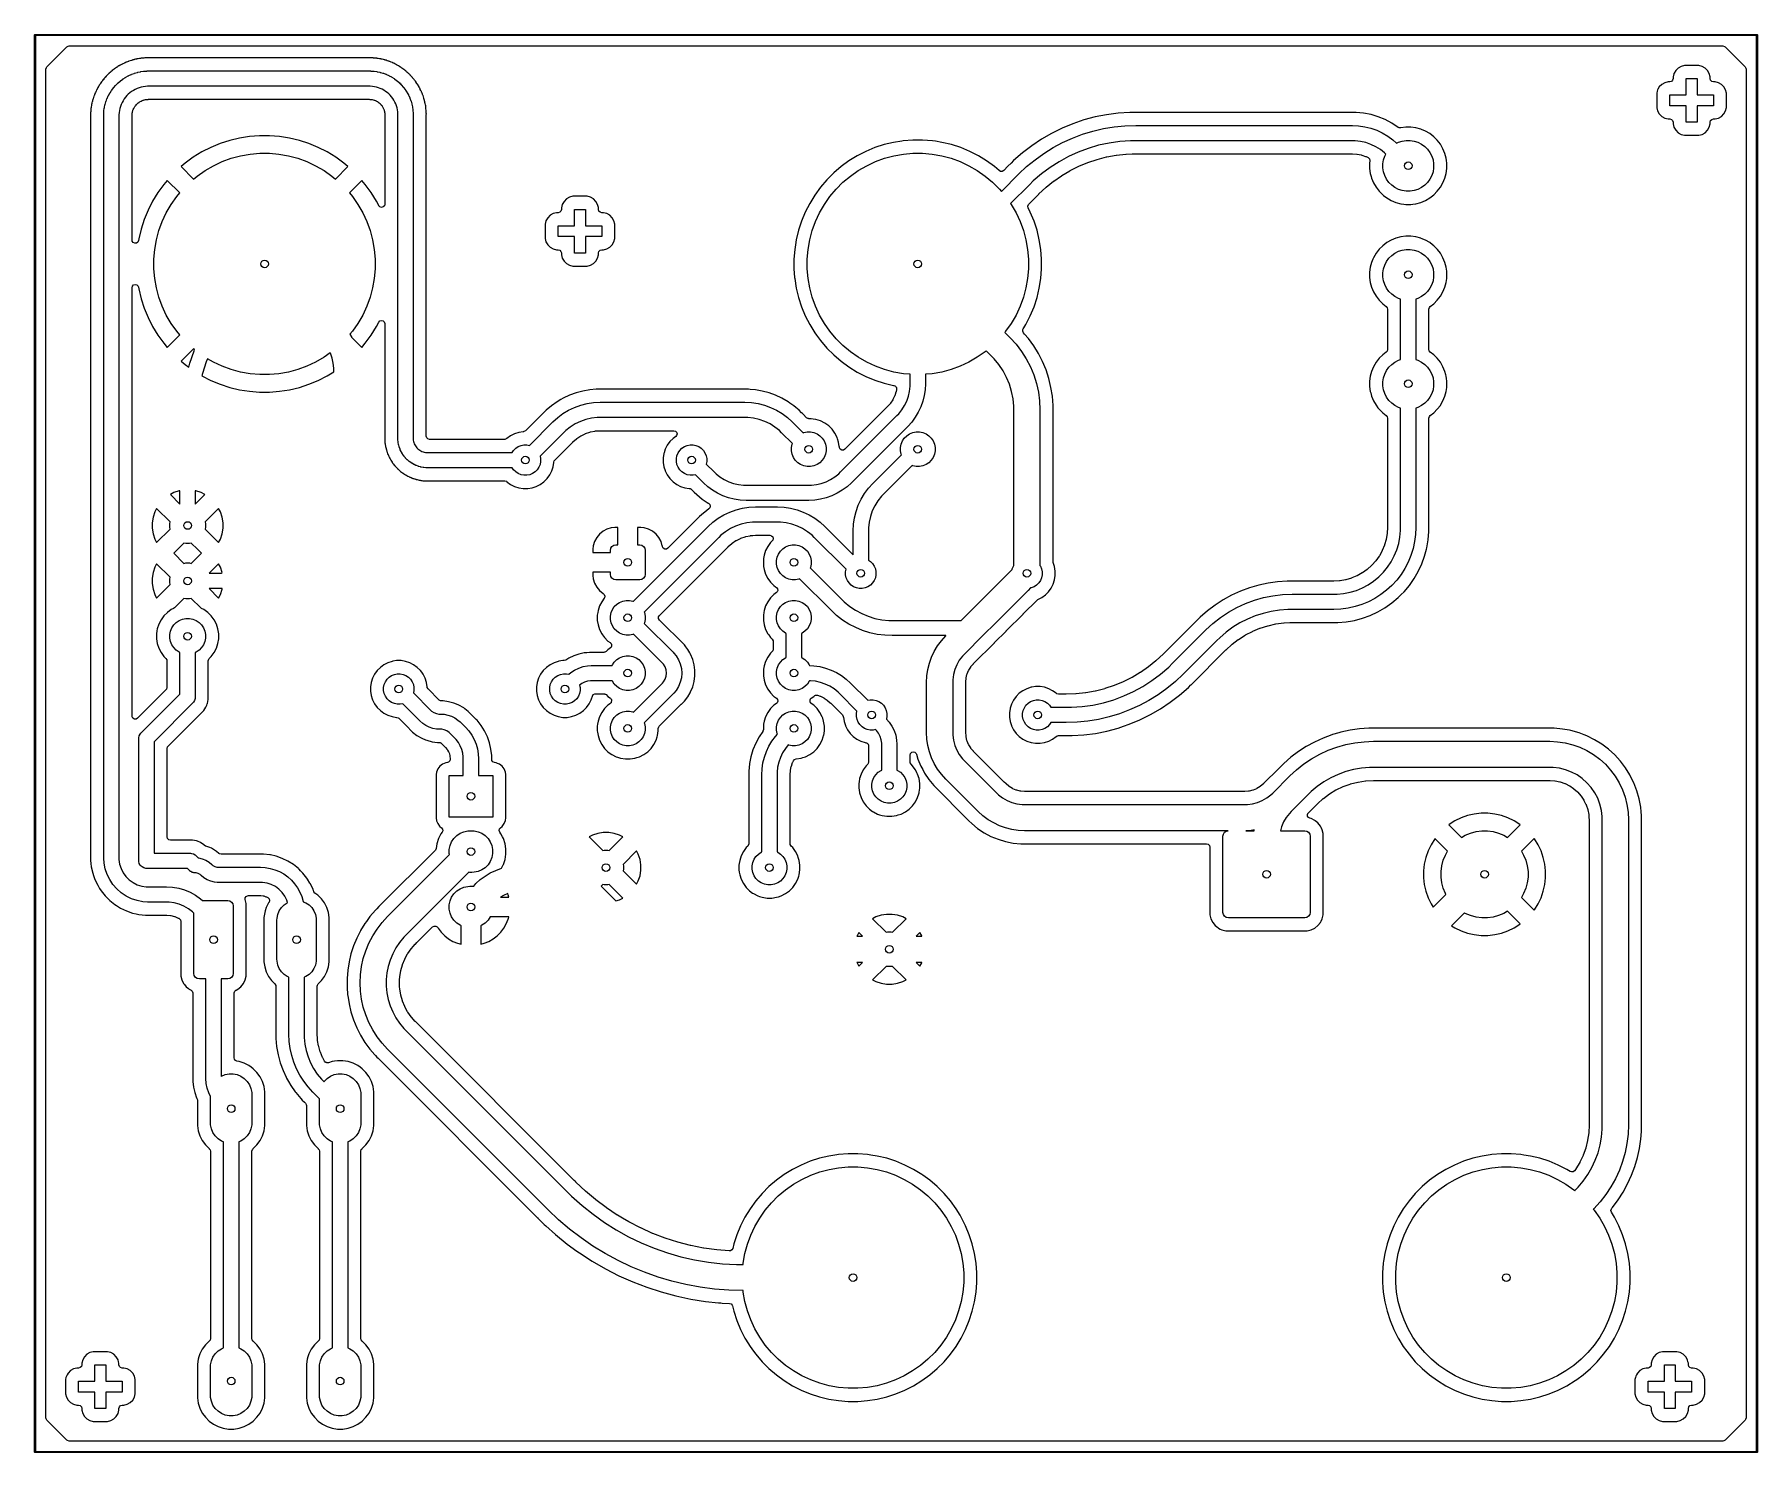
# Model space of a CAD drawing. Extents: x 70.6 to 149.6, y -117.6 to -52.5.
import ezdxf

# ---------------------------------------------------------------- set-up
doc = ezdxf.new("R2010")
doc.units = 0
doc.layers.add('BLACK', color=7, linetype='CONTINUOUS')

msp = doc.modelspace()

# ---------------------------------------------------------------- linework, layer by layer
at = {"layer": 'BLACK', "linetype": 'CONTINUOUS'}
for p, q in [((70.56334, -52.55117), (70.565243, -52.541603)), ((70.56334, -117.55117), (70.56334, -52.55117)), ((70.565243, -52.541603), (70.578773, -52.528073)), ((70.578773, -52.528073), (70.58834, -52.52617)), ((70.58834, -52.52617), (149.58834, -52.52617)), ((70.61334, -52.57617), (70.61334, -117.52617)), ((149.56334, -52.57617), (70.61334, -52.57617)), ((149.56334, -117.52617), (149.56334, -52.57617)), ((149.58834, -52.52617), (149.597907, -52.528073)), ((149.597907, -52.528073), (149.611437, -52.541603)), ((149.611437, -52.541603), (149.61334, -52.55117)), ((149.61334, -52.55117), (149.61334, -117.55117)), ((71.132481, -54.007029), (72.044199, -53.095311)), ((72.044199, -53.095311), (72.110994, -53.056747)), ((72.110994, -53.056747), (72.149558, -53.05167)), ((72.149558, -53.05167), (148.027122, -53.05167)), ((74.898556, -53.752378), (74.883535, -53.760235)), ((74.89856, -53.752376), (74.898556, -53.752378)), ((74.950712, -53.737063), (74.89856, -53.752376)), ((74.951952, -53.73665), (74.950712, -53.737063)), ((74.952109, -53.736645), (74.951952, -53.73665)), ((74.956515, -53.735304), (74.952109, -53.736645)), ((75.011715, -53.714716), (74.956515, -53.735304)), ((75.038363, -53.710397), (75.011715, -53.714716)), ((75.047984, -53.70747), (75.038363, -53.710397)), ((75.064069, -53.701545), (75.047984, -53.70747)), ((75.079615, -53.694778), (75.064069, -53.701545)), ((75.132722, -53.683226), (75.079615, -53.694778)), ((75.143026, -53.680596), (75.132722, -53.683226)), ((75.19517, -53.665285), (75.143026, -53.680596)), ((75.212053, -53.663774), (75.19517, -53.665285)), ((75.224713, -53.66102), (75.212053, -53.663774)), ((75.229005, -53.661267), (75.224713, -53.66102)), ((75.238854, -53.659225), (75.229005, -53.661267)), ((75.264314, -53.650245), (75.238854, -53.659225)), ((75.322649, -53.641857), (75.264314, -53.650245)), ((75.327142, -53.640926), (75.322649, -53.641857)), ((75.328568, -53.640623), (75.327142, -53.640926)), ((75.381682, -53.62907), (75.328568, -53.640623)), ((75.381693, -53.629069), (75.381682, -53.62907)), ((75.398621, -53.628767), (75.381693, -53.629069)), ((75.435377, -53.623483), (75.398621, -53.628767)), ((75.451713, -53.619001), (75.435377, -53.623483)), ((75.451726, -53.618999), (75.451713, -53.619001)), ((75.505923, -53.615123), (75.451726, -53.618999)), ((75.516493, -53.613987), (75.505923, -53.615123)), ((75.570295, -53.606252), (75.516493, -53.613987)), ((75.570305, -53.606252), (75.570295, -53.606252)), ((75.584441, -53.607009), (75.570305, -53.606252)), ((75.622743, -53.604101), (75.584441, -53.607009)), ((75.632551, -53.602061), (75.622743, -53.604101)), ((75.632555, -53.60206), (75.632551, -53.602061)), ((75.686428, -53.601588), (75.632555, -53.60206)), ((75.692381, -53.601269), (75.686428, -53.601588)), ((75.692942, -53.601389), (75.692381, -53.601269)), ((75.700107, -53.601012), (75.692942, -53.601389)), ((75.70183, -53.60067), (75.700107, -53.601012)), ((75.706619, -53.60067), (75.70183, -53.60067)), ((75.710519, -53.600465), (75.706619, -53.60067)), ((75.713321, -53.60029), (75.710519, -53.600465)), ((75.716291, -53.600078), (75.713321, -53.60029)), ((75.760062, -53.596946), (75.716291, -53.600078)), ((75.760074, -53.596947), (75.760062, -53.596946)), ((75.779912, -53.599439), (75.760074, -53.596947)), ((75.797958, -53.600488), (75.779912, -53.599439)), ((75.798377, -53.600601), (75.797958, -53.600488)), ((75.799089, -53.600601), (75.798377, -53.600601)), ((75.880731, -53.599886), (75.799089, -53.600601)), ((75.884819, -53.600662), (75.880731, -53.599886)), ((75.896035, -53.60067), (75.884819, -53.600662)), ((85.825582, -53.60067), (75.896035, -53.60067)), ((85.838856, -53.600078), (85.825582, -53.60067)), ((85.841169, -53.59987), (85.838856, -53.600078)), ((85.841173, -53.59987), (85.841169, -53.59987)), ((85.841176, -53.59987), (85.841173, -53.59987)), ((85.841177, -53.59987), (85.841176, -53.59987)), ((85.920427, -53.600578), (85.841177, -53.59987)), ((85.940316, -53.599424), (85.920427, -53.600578)), ((85.960068, -53.596944), (85.940316, -53.599424)), ((85.960072, -53.596944), (85.960068, -53.596944)), ((86.006843, -53.60029), (85.960072, -53.596944)), ((86.009916, -53.600399), (86.006843, -53.60029)), ((86.010207, -53.600493), (86.009916, -53.600399)), ((86.013832, -53.60067), (86.010207, -53.600493)), ((86.019896, -53.60067), (86.013832, -53.60067)), ((86.02187, -53.601062), (86.019896, -53.60067)), ((86.02954, -53.601437), (86.02187, -53.601062)), ((86.035469, -53.601608), (86.02954, -53.601437)), ((86.087739, -53.602077), (86.035469, -53.601608)), ((86.095885, -53.603773), (86.087739, -53.602077)), ((86.108925, -53.604764), (86.095885, -53.603773)), ((86.11322, -53.606329), (86.108925, -53.604764)), ((86.123711, -53.60725), (86.11322, -53.606329)), ((86.146629, -53.606023), (86.123711, -53.60725)), ((86.204479, -53.614341), (86.146629, -53.606023)), ((86.208587, -53.614702), (86.204479, -53.614341)), ((86.210985, -53.614893), (86.208587, -53.614702)), ((86.2652, -53.618772), (86.210985, -53.614893)), ((86.265203, -53.618772), (86.2652, -53.618772)), ((86.265205, -53.618773), (86.265203, -53.618772)), ((86.27916, -53.622601), (86.265205, -53.618773)), ((86.27999, -53.622829), (86.27916, -53.622601)), ((86.316732, -53.628112), (86.27999, -53.622829)), ((86.332053, -53.628386), (86.316732, -53.628112)), ((86.332061, -53.628387), (86.332053, -53.628386)), ((86.385174, -53.639942), (86.332061, -53.628387)), ((86.395637, -53.64183), (86.385174, -53.639942)), ((86.449429, -53.649566), (86.395637, -53.64183)), ((86.463873, -53.654662), (86.449429, -53.649566)), ((86.476266, -53.657358), (86.463873, -53.654662)), ((86.480024, -53.659353), (86.476266, -53.657358)), ((86.489989, -53.661646), (86.480024, -53.659353)), ((86.515421, -53.663923), (86.489989, -53.661646)), ((86.571801, -53.680477), (86.515421, -53.663923)), ((86.57612, -53.681472), (86.571801, -53.680477)), ((86.577865, -53.681863), (86.57612, -53.681472)), ((86.61764, -53.690517), (86.577865, -53.681863)), ((86.630983, -53.69342), (86.61764, -53.690517)), ((86.645032, -53.699535), (86.630983, -53.69342)), ((86.657197, -53.703108), (86.645032, -53.699535)), ((86.660804, -53.705366), (86.657197, -53.703108)), ((86.670575, -53.708363), (86.660804, -53.705366)), ((86.695786, -53.712449), (86.670575, -53.708363)), ((86.750836, -53.732982), (86.695786, -53.712449)), ((86.755071, -53.734281), (86.750836, -53.732982)), ((86.756783, -53.734795), (86.755071, -53.734281)), ((86.808939, -53.750111), (86.756783, -53.734795)), ((86.808942, -53.750112), (86.808939, -53.750111)), ((86.819792, -53.755787), (86.808942, -53.750112)), ((148.027122, -53.05167), (148.101622, -53.071632)), ((148.101622, -53.071632), (148.132481, -53.095311)), ((148.132481, -53.095311), (149.044199, -54.007029)), ((71.08884, -54.112388), (71.108802, -54.037888)), ((71.08884, -56.222897), (71.08884, -54.112388)), ((71.108802, -54.037888), (71.132481, -54.007029)), ((73.760972, -54.542214), (73.728388, -54.58574)), ((73.76098, -54.542205), (73.760972, -54.542214)), ((73.771529, -54.532729), (73.76098, -54.542205)), ((73.796551, -54.503599), (73.771529, -54.532729)), ((73.802086, -54.495158), (73.796551, -54.503599)), ((73.802094, -54.495148), (73.802086, -54.495158)), ((73.84129, -54.455265), (73.802094, -54.495148)), ((73.845427, -54.450226), (73.84129, -54.455265)), ((73.846868, -54.449268), (73.845427, -54.450226)), ((73.852984, -54.442318), (73.846868, -54.449268)), ((73.855345, -54.438852), (73.852984, -54.442318)), ((73.86046, -54.433823), (73.855345, -54.438852)), ((73.864041, -54.429756), (73.86046, -54.433823)), ((73.864794, -54.428894), (73.864041, -54.429756)), ((73.888574, -54.401452), (73.864794, -54.428894)), ((73.888579, -54.401447), (73.888574, -54.401452)), ((73.90198, -54.391036), (73.888579, -54.401447)), ((73.928224, -54.364791), (73.90198, -54.391036)), ((73.938616, -54.351414), (73.928224, -54.364791)), ((73.938623, -54.351407), (73.938616, -54.351414)), ((73.966083, -54.327612), (73.938623, -54.351407)), ((73.966821, -54.326918), (73.966083, -54.327612)), ((73.96695, -54.326855), (73.966821, -54.326918)), ((73.971004, -54.323286), (73.96695, -54.326855)), ((73.976056, -54.318147), (73.971004, -54.323286)), ((73.979535, -54.315777), (73.976056, -54.318147)), ((73.98648, -54.309665), (73.979535, -54.315777)), ((73.992468, -54.304096), (73.98648, -54.309665)), ((74.03236, -54.264895), (73.992468, -54.304096)), ((74.032367, -54.26489), (74.03236, -54.264895)), ((74.040774, -54.259378), (74.032367, -54.26489)), ((74.050918, -54.250664), (74.040774, -54.259378)), ((74.055101, -54.248703), (74.050918, -54.250664)), ((74.063005, -54.24204), (74.055101, -54.248703)), ((74.079384, -54.223807), (74.063005, -54.24204)), ((74.126322, -54.188668), (74.079384, -54.223807)), ((74.129627, -54.185883), (74.126322, -54.188668)), ((74.131167, -54.184567), (74.129627, -54.185883)), ((74.17225, -54.14897), (74.131167, -54.184567)), ((74.186981, -54.140581), (74.17225, -54.14897)), ((74.197353, -54.132816), (74.186981, -54.140581)), ((74.201359, -54.131258), (74.197353, -54.132816)), ((74.209471, -54.125308), (74.201359, -54.131258)), ((74.228893, -54.106569), (74.209471, -54.125308)), ((74.278464, -54.07471), (74.228893, -54.106569)), ((74.282173, -54.071991), (74.278464, -54.07471)), ((74.283347, -54.071121), (74.282173, -54.071991)), ((74.326856, -54.038551), (74.283347, -54.071121)), ((74.342142, -54.031238), (74.326856, -54.038551)), ((74.353047, -54.024229), (74.342142, -54.031238)), ((74.357158, -54.02296), (74.353047, -54.024229)), ((74.365668, -54.017608), (74.357158, -54.02296)), ((74.386386, -54.000294), (74.365668, -54.017608)), ((74.438095, -53.972057), (74.386386, -54.000294)), ((74.441999, -53.969603), (74.438095, -53.972057)), ((74.443228, -53.968822), (74.441999, -53.969603)), ((74.488952, -53.939438), (74.443228, -53.968822)), ((74.504731, -53.933229), (74.488952, -53.939438)), ((74.516104, -53.927018), (74.504731, -53.933229)), ((74.520292, -53.926046), (74.516104, -53.927018)), ((74.52916, -53.921315), (74.520292, -53.926046)), ((74.551062, -53.905524), (74.52916, -53.921315)), ((74.604656, -53.881047), (74.551062, -53.905524)), ((74.608707, -53.878887), (74.604656, -53.881047)), ((74.609989, -53.878195), (74.608707, -53.878887)), ((74.657698, -53.852145), (74.609989, -53.878195)), ((74.632302, -54.561128), (74.734852, -54.495224)), ((74.657706, -53.852141), (74.657698, -53.852145)), ((74.673882, -53.847076), (74.657706, -53.852141)), ((74.707653, -53.831653), (74.673882, -53.847076)), ((74.722067, -53.822749), (74.707653, -53.831653)), ((74.722077, -53.822744), (74.722067, -53.822749)), ((74.772993, -53.803754), (74.722077, -53.822744)), ((74.734852, -54.495224), (74.745778, -54.489172)), ((74.745778, -54.489172), (74.75634, -54.482474)), ((74.75634, -54.482474), (74.86333, -54.424053)), ((74.774203, -53.803252), (74.772993, -53.803754)), ((74.774361, -53.803236), (74.774203, -53.803252)), ((74.778656, -53.801585), (74.774361, -53.803236)), ((74.83226, -53.777106), (74.778656, -53.801585)), ((74.858529, -53.770897), (74.83226, -53.777106)), ((74.867919, -53.76729), (74.858529, -53.770897)), ((74.86333, -54.424053), (74.874668, -54.418792)), ((74.883535, -53.760235), (74.867919, -53.76729)), ((74.874668, -54.418792), (74.885673, -54.412869)), ((74.885673, -54.412869), (74.996558, -54.36223)), ((74.996558, -54.36223), (75.008249, -54.357789)), ((75.008249, -54.357789), (75.01964, -54.35267)), ((75.01964, -54.35267), (75.133855, -54.31007)), ((75.133855, -54.31007), (75.145816, -54.30648)), ((75.145816, -54.30648), (75.157562, -54.302179)), ((75.157562, -54.302179), (75.274525, -54.267836)), ((75.274525, -54.267836), (75.286723, -54.265106)), ((75.286723, -54.265106), (75.298735, -54.261657)), ((75.298735, -54.261657), (75.41785, -54.235746)), ((75.41785, -54.235746), (75.430204, -54.233894)), ((75.430204, -54.233894), (75.442436, -54.23131)), ((75.442436, -54.23131), (75.563096, -54.213962)), ((75.563096, -54.213962), (75.575565, -54.212995)), ((75.575565, -54.212995), (75.587937, -54.211292)), ((75.587937, -54.211292), (75.709529, -54.202596)), ((75.709529, -54.202596), (75.720488, -54.20253)), ((75.720488, -54.20253), (75.73143, -54.201717)), ((75.73143, -54.201717), (75.792379, -54.201183)), ((75.792379, -54.201183), (75.793916, -54.20127)), ((75.793916, -54.20127), (75.795446, -54.20117)), ((75.795446, -54.20117), (85.92628, -54.20117)), ((85.92628, -54.20117), (85.927845, -54.201272)), ((85.927845, -54.201272), (85.929412, -54.201184)), ((85.929412, -54.201184), (85.988752, -54.201715)), ((85.988752, -54.201715), (85.999656, -54.202527)), ((85.999656, -54.202527), (86.010596, -54.202593)), ((86.010596, -54.202593), (86.128977, -54.211062)), ((86.128977, -54.211062), (86.141366, -54.212768)), ((86.141366, -54.212768), (86.153819, -54.213734)), ((86.153819, -54.213734), (86.271293, -54.230627)), ((86.271293, -54.230627), (86.283513, -54.233209)), ((86.283513, -54.233209), (86.29588, -54.235063)), ((86.29588, -54.235063), (86.41185, -54.260293)), ((86.41185, -54.260293), (86.423863, -54.263743)), ((86.423863, -54.263743), (86.436057, -54.266472)), ((86.436057, -54.266472), (86.549931, -54.29991)), ((86.549931, -54.29991), (86.56166, -54.304205)), ((86.56166, -54.304205), (86.573637, -54.3078)), ((86.573637, -54.3078), (86.684837, -54.349278)), ((86.684837, -54.349278), (86.69624, -54.354403)), ((86.69624, -54.354403), (86.707918, -54.358839)), ((86.707918, -54.358839), (86.815876, -54.408143)), ((86.815876, -54.408143), (86.826874, -54.414064)), ((86.822523, -53.757216), (86.819792, -53.755787)), ((86.85731, -53.770191), (86.822523, -53.757216)), ((86.826874, -54.414064), (86.838215, -54.419325)), ((86.838215, -54.419325), (86.94238, -54.476204)), ((86.872223, -53.773715), (86.85731, -53.770191)), ((86.872229, -53.773717), (86.872223, -53.773715)), ((86.92166, -53.796293), (86.872229, -53.773717)), ((86.923147, -53.796909), (86.92166, -53.796293)), ((86.923295, -53.797028), (86.923147, -53.796909)), ((86.927348, -53.79882), (86.923295, -53.797028)), ((86.982412, -53.819359), (86.927348, -53.79882)), ((86.94238, -54.476204), (86.95294, -54.482902)), ((86.95294, -54.482902), (86.963866, -54.488953)), ((86.963866, -54.488953), (87.063709, -54.553118)), ((87.004137, -53.832779), (86.982412, -53.819359)), ((87.013486, -53.836914), (87.004137, -53.832779)), ((87.029225, -53.842837), (87.013486, -53.836914)), ((87.043843, -53.847414), (87.029225, -53.842837)), ((87.091555, -53.873467), (87.043843, -53.847414)), ((87.101064, -53.878227), (87.091555, -53.873467)), ((87.150494, -53.900801), (87.101064, -53.878227)), ((87.16292, -53.909762), (87.150493, -53.900801)), ((87.150493, -53.900801), (87.150494, -53.900801)), ((87.174047, -53.915837), (87.16292, -53.909762)), ((87.17709, -53.91881), (87.174047, -53.915837)), ((87.186003, -53.923817), (87.17709, -53.91881)), ((87.209768, -53.933168), (87.186003, -53.923817)), ((87.259216, -53.964946), (87.209768, -53.933168)), ((87.263068, -53.96711), (87.259216, -53.964946)), ((87.264523, -53.967916), (87.263068, -53.96711)), ((87.312336, -53.994025), (87.264523, -53.967916)), ((87.324092, -54.00385), (87.312336, -53.994025)), ((87.334759, -54.010705), (87.324092, -54.00385)), ((87.337584, -54.013889), (87.334759, -54.010705)), ((87.346114, -54.019516), (87.337584, -54.013889)), ((87.369161, -54.030544), (87.346114, -54.019516)), ((87.416204, -54.065761), (87.369161, -54.030544)), ((87.419896, -54.068197), (87.416204, -54.065761)), ((87.421354, -54.069147), (87.419896, -54.068197)), ((87.46712, -54.098559), (87.421354, -54.069147)), ((87.478148, -54.109201), (87.46712, -54.098559)), ((87.507878, -54.131456), (87.478148, -54.109201)), ((87.521181, -54.139031), (87.507878, -54.131456)), ((87.521184, -54.139034), (87.521181, -54.139031)), ((87.521186, -54.139035), (87.521184, -54.139034)), ((87.532654, -54.148972), (87.521186, -54.139035)), ((87.562255, -54.174621), (87.532654, -54.148972)), ((87.570532, -54.181291), (87.562255, -54.174621)), ((87.614057, -54.213875), (87.570532, -54.181291)), ((87.614061, -54.213879), (87.614057, -54.213875)), ((87.622295, -54.223045), (87.614061, -54.213879)), ((87.651492, -54.248112), (87.622295, -54.223045)), ((87.658278, -54.252557), (87.651492, -54.248112)), ((87.697324, -54.290891), (87.658278, -54.252557)), ((87.70861, -54.300151), (87.697324, -54.290891)), ((87.708389, -54.300416), (87.70861, -54.300151)), ((87.713993, -54.305099), (87.708389, -54.300416)), ((87.713995, -54.305101), (87.713993, -54.305099)), ((87.713999, -54.305104), (87.713995, -54.305101)), ((87.716434, -54.307583), (87.713999, -54.305104)), ((87.717141, -54.308247), (87.716434, -54.307583)), ((87.717211, -54.308368), (87.717141, -54.308247)), ((87.721041, -54.312209), (87.717211, -54.308368)), ((87.752381, -54.339365), (87.721041, -54.312209)), ((87.767393, -54.35869), (87.752381, -54.339365)), ((87.773902, -54.365217), (87.767393, -54.35869)), ((87.788, -54.377673), (87.773902, -54.365217)), ((87.792856, -54.381445), (87.788, -54.377673)), ((87.795561, -54.383547), (87.792856, -54.381445)), ((87.800157, -54.387117), (87.795561, -54.383547)), ((87.823687, -54.414272), (87.800157, -54.387117)), ((87.824603, -54.415247), (87.823687, -54.414272)), ((87.824686, -54.415413), (87.824603, -54.415247)), ((87.828169, -54.419351), (87.824686, -54.415413)), ((87.834231, -54.425302), (87.828169, -54.419351)), ((87.836912, -54.429236), (87.834231, -54.425302)), ((87.843138, -54.436275), (87.836912, -54.429236)), ((87.848452, -54.441976), (87.843138, -54.436275)), ((87.886793, -54.481006), (87.848452, -54.441976)), ((87.891356, -54.487969), (87.886793, -54.481006)), ((87.899876, -54.49789), (87.891356, -54.487969)), ((87.901808, -54.502037), (87.899876, -54.49789)), ((87.908575, -54.510106), (87.901808, -54.502037)), ((87.925652, -54.525446), (87.908575, -54.510106)), ((87.960699, -54.572262), (87.925652, -54.525446)), ((145.776762, -54.326855), (145.73784, -54.472111)), ((145.73784, -54.472111), (145.73784, -54.55167)), ((145.778763, -54.319386), (145.776762, -54.326855)), ((145.785588, -54.307564), (145.778763, -54.319386)), ((145.85782, -54.182453), (145.785588, -54.307564)), ((145.969623, -54.07065), (145.85782, -54.182453)), ((146.106554, -53.991594), (145.969623, -54.07065)), ((146.106556, -53.991593), (146.106554, -53.991593)), ((146.106554, -53.991593), (146.106554, -53.991594)), ((146.259283, -53.95067), (146.106556, -53.991593)), ((146.417397, -53.95067), (146.259283, -53.95067)), ((146.917397, -53.95067), (146.417397, -53.95067)), ((147.070124, -53.991593), (146.917397, -53.95067)), ((147.207056, -54.07065), (147.070124, -53.991593)), ((147.31886, -54.182454), (147.207056, -54.07065)), ((147.397917, -54.319386), (147.31886, -54.182454)), ((147.438839, -54.472111), (147.397917, -54.319386)), ((147.43884, -54.472113), (147.438839, -54.472111)), ((147.43884, -54.55167), (147.43884, -54.472113)), ((149.044199, -54.007029), (149.082763, -54.073824)), ((149.082763, -54.073824), (149.08784, -54.112388)), ((149.08784, -54.112388), (149.08784, -115.989952)), ((73.310376, -55.311579), (73.297402, -55.346363)), ((73.314272, -55.295094), (73.310376, -55.311579)), ((73.314274, -55.295088), (73.314272, -55.295094)), ((73.336854, -55.245642), (73.314274, -55.295088)), ((73.337353, -55.244435), (73.336854, -55.245642)), ((73.337453, -55.244313), (73.337353, -55.244435)), ((73.33932, -55.240114), (73.337453, -55.244313)), ((73.359915, -55.184902), (73.33932, -55.240114)), ((73.374099, -55.161937), (73.359915, -55.184902)), ((73.378188, -55.152748), (73.374099, -55.161937)), ((73.384243, -55.136713), (73.378188, -55.152748)), ((73.389309, -55.120535), (73.384243, -55.136713)), ((73.415359, -55.072826), (73.389309, -55.120535)), ((73.415943, -55.071657), (73.415359, -55.072826)), ((73.416052, -55.071542), (73.415943, -55.071657)), ((73.418217, -55.067481), (73.416052, -55.071542)), ((73.442692, -55.013891), (73.418217, -55.067481)), ((73.458478, -54.991996), (73.442692, -55.013891)), ((73.463214, -54.983119), (73.458478, -54.991996)), ((73.470395, -54.967561), (73.463214, -54.983119)), ((73.476601, -54.951788), (73.470395, -54.967561)), ((73.476606, -54.951779), (73.476601, -54.951788)), ((73.50599, -54.906055), (73.476606, -54.951779)), ((73.511413, -54.896914), (73.50599, -54.906055)), ((73.537456, -54.849222), (73.511413, -54.896914)), ((73.537458, -54.849219), (73.537456, -54.849222)), ((73.548332, -54.836207), (73.537458, -54.849219)), ((73.555339, -54.825302), (73.548332, -54.836207)), ((73.558549, -54.822442), (73.555339, -54.825302)), ((73.564067, -54.814037), (73.558549, -54.822442)), ((73.575719, -54.789685), (73.564067, -54.814037)), ((73.611024, -54.74252), (73.575719, -54.789685)), ((73.613547, -54.738679), (73.611024, -54.74252)), ((73.61434, -54.737458), (73.613547, -54.738679)), ((73.643732, -54.691724), (73.61434, -54.737458)), ((73.655505, -54.679523), (73.643732, -54.691724)), ((73.677753, -54.649803), (73.655505, -54.679523)), ((73.686137, -54.635081), (73.677753, -54.649803)), ((73.686143, -54.635072), (73.686137, -54.635081)), ((73.721716, -54.594019), (73.686143, -54.635072)), ((73.728388, -54.58574), (73.721716, -54.594019)), ((73.955965, -55.337489), (73.961221, -55.32616)), ((73.961221, -55.32616), (74.019642, -55.219169)), ((74.019642, -55.219169), (74.026334, -55.208616)), ((74.026334, -55.208616), (74.032391, -55.197681)), ((74.032391, -55.197681), (74.098295, -55.095132)), ((74.098295, -55.095132), (74.105724, -55.085083)), ((74.105724, -55.085083), (74.112545, -55.074608)), ((74.112545, -55.074608), (74.185598, -54.977022)), ((74.185598, -54.977022), (74.193723, -54.96753)), ((74.193723, -54.96753), (74.201274, -54.957569)), ((74.201274, -54.957569), (74.281102, -54.865442)), ((74.281102, -54.865442), (74.288818, -54.857633)), ((74.288818, -54.857633), (74.295992, -54.849309)), ((74.295992, -54.849309), (74.338717, -54.805836)), ((74.338717, -54.805836), (74.340992, -54.803804)), ((74.340992, -54.803804), (74.343018, -54.801536)), ((74.343018, -54.801536), (74.386492, -54.758813)), ((74.386492, -54.758813), (74.394808, -54.751646)), ((74.394808, -54.751646), (74.402614, -54.743934)), ((74.402614, -54.743934), (74.49474, -54.664106)), ((74.49474, -54.664106), (74.504708, -54.656551)), ((74.504708, -54.656551), (74.514194, -54.64843)), ((74.514194, -54.64843), (74.61178, -54.575378)), ((74.61178, -54.575378), (74.622241, -54.568565)), ((74.622241, -54.568565), (74.632302, -54.561128)), ((74.80294, -55.332138), (74.738488, -55.406518)), ((74.835825, -55.298677), (74.80294, -55.332138)), ((74.869312, -55.265769), (74.835825, -55.298677)), ((74.943695, -55.201316), (74.869312, -55.265769)), ((75.021255, -55.143255), (74.943695, -55.201316)), ((75.102784, -55.090859), (75.021255, -55.143255)), ((75.187832, -55.044419), (75.102784, -55.090859)), ((75.275985, -55.004162), (75.187832, -55.044419)), ((75.366762, -54.970304), (75.275985, -55.004162)), ((75.459744, -54.943002), (75.366762, -54.970304)), ((75.554424, -54.922407), (75.459744, -54.943002)), ((75.650351, -54.908615), (75.554424, -54.922407)), ((75.748515, -54.901595), (75.650351, -54.908615)), ((75.797028, -54.90117), (75.748515, -54.901595)), ((85.924713, -54.90117), (75.797028, -54.90117)), ((85.97155, -54.901589), (85.924713, -54.90117)), ((86.066564, -54.908386), (85.97155, -54.901589)), ((86.159281, -54.921719), (86.066564, -54.908386)), ((86.250829, -54.941636), (86.159281, -54.921719)), ((86.340709, -54.968028), (86.250829, -54.941636)), ((86.428499, -55.000773), (86.340709, -54.968028)), ((86.513698, -55.039684), (86.428499, -55.000773)), ((86.595933, -55.084587), (86.513698, -55.039684)), ((86.674741, -55.135235), (86.595933, -55.084587)), ((86.749731, -55.191373), (86.674741, -55.135235)), ((86.821765, -55.253791), (86.749731, -55.191373)), ((86.854078, -55.285515), (86.821765, -55.253791)), ((86.885767, -55.317774), (86.854078, -55.285515)), ((86.948145, -55.389762), (86.885767, -55.317774)), ((87.063709, -54.553118), (87.073765, -54.560553)), ((87.073765, -54.560553), (87.084233, -54.567369)), ((87.084233, -54.567369), (87.179243, -54.638494)), ((87.179243, -54.638494), (87.188729, -54.646615)), ((87.188729, -54.646615), (87.198694, -54.654168)), ((87.198694, -54.654168), (87.288388, -54.731888)), ((87.288388, -54.731888), (87.296139, -54.739548)), ((87.296139, -54.739548), (87.304387, -54.746648)), ((87.304387, -54.746648), (87.346734, -54.788222)), ((87.346734, -54.788222), (87.34885, -54.79059)), ((87.34885, -54.79059), (87.351217, -54.792704)), ((87.351217, -54.792704), (87.392804, -54.835039)), ((87.392804, -54.835039), (87.399942, -54.843326)), ((87.399942, -54.843326), (87.407634, -54.85111)), ((87.407634, -54.85111), (87.485354, -54.940805)), ((87.485354, -54.940805), (87.492898, -54.950758)), ((87.492898, -54.950758), (87.501031, -54.960258)), ((87.501031, -54.960258), (87.572156, -55.055269)), ((87.572156, -55.055269), (87.578973, -55.065739)), ((87.578973, -55.065739), (87.586405, -55.075791)), ((87.586405, -55.075791), (87.650571, -55.175634)), ((87.650571, -55.175634), (87.656629, -55.186573)), ((87.656629, -55.186573), (87.663319, -55.19712)), ((87.663319, -55.19712), (87.720199, -55.301286)), ((87.720199, -55.301286), (87.725458, -55.312622)), ((87.725458, -55.312622), (87.731383, -55.323628)), ((87.731383, -55.323628), (87.780687, -55.431586)), ((87.963337, -54.575408), (87.960699, -54.572262)), ((87.964853, -54.577186), (87.963337, -54.575408)), ((87.979438, -54.594019), (87.964853, -54.577186)), ((88.000489, -54.618313), (87.979438, -54.594019)), ((88.008068, -54.631623), (88.000489, -54.618313)), ((88.030323, -54.661353), (88.008068, -54.631623)), ((88.035907, -54.66714), (88.030323, -54.661353)), ((88.040962, -54.672379), (88.035907, -54.66714)), ((88.070342, -54.718095), (88.040962, -54.672379)), ((88.071261, -54.719419), (88.070342, -54.718095)), ((88.071321, -54.719598), (88.071261, -54.719419)), ((88.07376, -54.723295), (88.071321, -54.719598)), ((88.108981, -54.770344), (88.07376, -54.723295)), ((88.120002, -54.79338), (88.108981, -54.770344)), ((88.125633, -54.801914), (88.120002, -54.79338)), ((88.135671, -54.815405), (88.125633, -54.801914)), ((88.145495, -54.82716), (88.135671, -54.815405)), ((88.171545, -54.874865), (88.145495, -54.82716)), ((88.172365, -54.876247), (88.171545, -54.874865)), ((88.172412, -54.876431), (88.172365, -54.876247)), ((88.174573, -54.880279), (88.172412, -54.876431)), ((88.206355, -54.929731), (88.174573, -54.880279)), ((88.215709, -54.953504), (88.206355, -54.929731)), ((88.220711, -54.962409), (88.215709, -54.953504)), ((88.229764, -54.976585), (88.220711, -54.962409)), ((88.238724, -54.989009), (88.229764, -54.976585)), ((88.261303, -55.03845), (88.238724, -54.989009)), ((88.262023, -55.039889), (88.261303, -55.03845)), ((88.262057, -55.040074), (88.262023, -55.039889)), ((88.263946, -55.044082), (88.262057, -55.040074)), ((88.292109, -55.095658), (88.263946, -55.044082)), ((88.299741, -55.120033), (88.292109, -55.095658)), ((88.304096, -55.129272), (88.299741, -55.120033)), ((88.312107, -55.144046), (88.304096, -55.129272)), ((88.320164, -55.157088), (88.312107, -55.144046)), ((88.320164, -55.157089), (88.320164, -55.157088)), ((88.320166, -55.157094), (88.320164, -55.157089)), ((88.339159, -55.208014), (88.320166, -55.157094)), ((88.343222, -55.217825), (88.339159, -55.208014)), ((88.345179, -55.222111), (88.343222, -55.217825)), ((88.365809, -55.26728), (88.345179, -55.222111)), ((88.369983, -55.284944), (88.365809, -55.26728)), ((88.370738, -55.28767), (88.369983, -55.284944)), ((88.38231, -55.31698), (88.370738, -55.28767)), ((88.389413, -55.330559), (88.38231, -55.31698)), ((88.404731, -55.382726), (88.389413, -55.330559)), ((145.015058, -55.120535), (144.98784, -55.222111)), ((144.98784, -55.222111), (144.98784, -55.880228)), ((145.028763, -55.069386), (145.015058, -55.120535)), ((145.045793, -55.039889), (145.028763, -55.069386)), ((145.10782, -54.932453), (145.045793, -55.039889)), ((145.219623, -54.82065), (145.10782, -54.932453)), ((145.356554, -54.741594), (145.219623, -54.82065)), ((145.356556, -54.741593), (145.356554, -54.741593)), ((145.356554, -54.741593), (145.356554, -54.741594)), ((145.509283, -54.70067), (145.356556, -54.741593)), ((145.58884, -54.70067), (145.509283, -54.70067)), ((145.58834, -55.80117), (145.58834, -55.30117)), ((145.58834, -55.30117), (146.33834, -55.30117)), ((145.66334, -54.680708), (145.58884, -54.70067)), ((145.717878, -54.62617), (145.66334, -54.680708)), ((145.73784, -54.55167), (145.717878, -54.62617)), ((146.33834, -55.30117), (146.33834, -54.55117)), ((146.33834, -54.55117), (146.83834, -54.55117)), ((146.83834, -54.55117), (146.83834, -55.30117)), ((146.83834, -55.30117), (147.58834, -55.30117)), ((147.458802, -54.62617), (147.43884, -54.55167)), ((147.51334, -54.680708), (147.458802, -54.62617)), ((147.58784, -54.70067), (147.51334, -54.680708)), ((147.667397, -54.70067), (147.58784, -54.70067)), ((147.58834, -55.30117), (147.58834, -55.80117)), ((147.820124, -54.741593), (147.667397, -54.70067)), ((147.957056, -54.82065), (147.820124, -54.741593)), ((148.06886, -54.932454), (147.957056, -54.82065)), ((148.147917, -55.069386), (148.06886, -54.932454)), ((148.18884, -55.222113), (148.147917, -55.069386)), ((148.18884, -55.880227), (148.18884, -55.222113)), ((73.139223, -56.095433), (73.138719, -56.153158)), ((73.143462, -56.075047), (73.139223, -56.095433)), ((73.151154, -55.979325), (73.143419, -56.033127)), ((73.143419, -56.033127), (73.143419, -56.033135)), ((73.143419, -56.033135), (73.144177, -56.047287)), ((73.144116, -56.064284), (73.143462, -56.075047)), ((73.144177, -56.047287), (73.144116, -56.064284)), ((73.151293, -55.978026), (73.151154, -55.979325)), ((73.151355, -55.977879), (73.151293, -55.978026)), ((73.151962, -55.973338), (73.151355, -55.977879)), ((73.156167, -55.914551), (73.151962, -55.973338)), ((73.163309, -55.888513), (73.156167, -55.914551)), ((73.164642, -55.878551), (73.163309, -55.888513)), ((73.165933, -55.861454), (73.164642, -55.878551)), ((73.166235, -55.844525), (73.165933, -55.861454)), ((73.166236, -55.844517), (73.166235, -55.844525)), ((73.177789, -55.791403), (73.166236, -55.844517)), ((73.17802, -55.790118), (73.177789, -55.791403)), ((73.178092, -55.789977), (73.17802, -55.790118)), ((73.179024, -55.785478), (73.178092, -55.789977)), ((73.187412, -55.727144), (73.179024, -55.785478)), ((73.196393, -55.701683), (73.187412, -55.727144)), ((73.198434, -55.69184), (73.196393, -55.701683)), ((73.200941, -55.674885), (73.198434, -55.69184)), ((73.202453, -55.657994), (73.200941, -55.674885)), ((73.202454, -55.657985), (73.202453, -55.657994)), ((73.217763, -55.605847), (73.202454, -55.657985)), ((73.220392, -55.595548), (73.217763, -55.605847)), ((73.231944, -55.542449), (73.220392, -55.595548)), ((73.238714, -55.526894), (73.231944, -55.542449)), ((73.242363, -55.514462), (73.238714, -55.526894)), ((73.244637, -55.510814), (73.242363, -55.514462)), ((73.247564, -55.501192), (73.244637, -55.510814)), ((73.251884, -55.474544), (73.247564, -55.501192)), ((73.272472, -55.419341), (73.251884, -55.474544)), ((73.273814, -55.414934), (73.272472, -55.419341)), ((73.274231, -55.413538), (73.273814, -55.414934)), ((73.289547, -55.36138), (73.274231, -55.413538)), ((73.297402, -55.346363), (73.289547, -55.36138)), ((73.739763, -56.172357), (73.748459, -56.050767)), ((73.748459, -56.050767), (73.750162, -56.038395)), ((73.750162, -56.038395), (73.751129, -56.025926)), ((73.751129, -56.025926), (73.768477, -55.905265)), ((73.768477, -55.905265), (73.771062, -55.89303)), ((73.771062, -55.89303), (73.772913, -55.88068)), ((73.772913, -55.88068), (73.798824, -55.761564)), ((73.798824, -55.761564), (73.802274, -55.749547)), ((73.802274, -55.749547), (73.805004, -55.737351)), ((73.805004, -55.737351), (73.839348, -55.620388)), ((73.839348, -55.620388), (73.843648, -55.608645)), ((73.843648, -55.608645), (73.847238, -55.596684)), ((73.847238, -55.596684), (73.889838, -55.482468)), ((73.889838, -55.482468), (73.894959, -55.471075)), ((73.894959, -55.471075), (73.899398, -55.459387)), ((73.899398, -55.459387), (73.950037, -55.348502)), ((73.950037, -55.348502), (73.955965, -55.337489)), ((74.445782, -56.11318), (74.438762, -56.211338)), ((74.459574, -56.017251), (74.445782, -56.11318)), ((74.480169, -55.922572), (74.459574, -56.017251)), ((74.507472, -55.82959), (74.480169, -55.922572)), ((74.54133, -55.738814), (74.507472, -55.82959)), ((74.58159, -55.650655), (74.54133, -55.738814)), ((74.628025, -55.565616), (74.58159, -55.650655)), ((74.680414, -55.484097), (74.628025, -55.565616)), ((74.738488, -55.406518), (74.680414, -55.484097)), ((75.050154, -56.129198), (75.052042, -56.118734)), ((75.052042, -56.118734), (75.055183, -56.104297)), ((75.055183, -56.104297), (75.061255, -56.076376)), ((75.061255, -56.076376), (75.063885, -56.066073)), ((75.063885, -56.066073), (75.064411, -56.064284)), ((75.064411, -56.064284), (75.07611, -56.02444)), ((75.07611, -56.02444), (75.079466, -56.014361)), ((75.079466, -56.014361), (75.082821, -56.005365)), ((75.082821, -56.005365), (75.094625, -55.973714)), ((75.094625, -55.973714), (75.098674, -55.963938)), ((75.098674, -55.963938), (75.116708, -55.92445)), ((75.116708, -55.92445), (75.121456, -55.914965)), ((75.121456, -55.914965), (75.142254, -55.876875)), ((75.142254, -55.876875), (75.147654, -55.867774)), ((75.147654, -55.867774), (75.171128, -55.831249)), ((75.171128, -55.831249), (75.177176, -55.822538)), ((75.177176, -55.822538), (75.20317, -55.787814)), ((75.20317, -55.787814), (75.209836, -55.779544)), ((75.209836, -55.779544), (75.241361, -55.743161)), ((75.241361, -55.743161), (75.24769, -55.736302)), ((75.24769, -55.736302), (75.259612, -55.724172)), ((75.259612, -55.724172), (75.261339, -55.722445)), ((75.261339, -55.722445), (75.273461, -55.710533)), ((75.273461, -55.710533), (75.280313, -55.70421)), ((75.280313, -55.70421), (75.291016, -55.694936)), ((75.291016, -55.694936), (75.316723, -55.67266)), ((75.316723, -55.67266), (75.324969, -55.666015)), ((75.324969, -55.666015), (75.359715, -55.640004)), ((75.359715, -55.640004), (75.368411, -55.633966)), ((75.368411, -55.633966), (75.404959, -55.610478)), ((75.404959, -55.610478), (75.414056, -55.605081)), ((75.414056, -55.605081), (75.452133, -55.58429)), ((75.452133, -55.58429), (75.461619, -55.579542)), ((75.461619, -55.579542), (75.501103, -55.56151)), ((75.501103, -55.56151), (75.510873, -55.557462)), ((75.510873, -55.557462), (75.551552, -55.542289)), ((75.551552, -55.542289), (75.561606, -55.538943)), ((75.561606, -55.538943), (75.603266, -55.526711)), ((75.603266, -55.526711), (75.613525, -55.524093)), ((75.613525, -55.524093), (75.655941, -55.514867)), ((75.655941, -55.514867), (75.666342, -55.51299)), ((75.666342, -55.51299), (75.70933, -55.50681)), ((75.70933, -55.50681), (75.719869, -55.505677)), ((75.719869, -55.505677), (75.767945, -55.502238)), ((75.767945, -55.502238), (75.777266, -55.501865)), ((75.777266, -55.501865), (75.797376, -55.501689)), ((75.797376, -55.501689), (75.798914, -55.501676)), ((75.798914, -55.501676), (75.800215, -55.50167)), ((75.800215, -55.50167), (85.921368, -55.50167)), ((85.921368, -55.50167), (85.922697, -55.501676)), ((85.922697, -55.501676), (85.924039, -55.501687)), ((85.924039, -55.501687), (85.942773, -55.501855)), ((85.942773, -55.501855), (85.952052, -55.502228)), ((85.952052, -55.502228), (85.99702, -55.505445)), ((85.99702, -55.505445), (86.007547, -55.506576)), ((86.007547, -55.506576), (86.047329, -55.512296)), ((86.047329, -55.512296), (86.057774, -55.514182)), ((86.057774, -55.514182), (86.097016, -55.52272)), ((86.097016, -55.52272), (86.107308, -55.525346)), ((86.107308, -55.525346), (86.145854, -55.536664)), ((86.145854, -55.536664), (86.155931, -55.540019)), ((86.155931, -55.540019), (86.193556, -55.554053)), ((86.193556, -55.554053), (86.203372, -55.55812)), ((86.203372, -55.55812), (86.239896, -55.5748)), ((86.239896, -55.5748), (86.249405, -55.579559)), ((86.249405, -55.579559), (86.284664, -55.598813)), ((86.284664, -55.598813), (86.293778, -55.60422)), ((86.293778, -55.60422), (86.327579, -55.625944)), ((86.327579, -55.625944), (86.336281, -55.631986)), ((86.336281, -55.631986), (86.368457, -55.656072)), ((86.368457, -55.656072), (86.376718, -55.662731)), ((86.376718, -55.662731), (86.410892, -55.692342)), ((86.410892, -55.692342), (86.417684, -55.698607)), ((86.417684, -55.698607), (86.428583, -55.709307)), ((86.428583, -55.709307), (86.430404, -55.711127)), ((86.430404, -55.711127), (86.440984, -55.721898)), ((86.440984, -55.721898), (86.447279, -55.72872)), ((86.447279, -55.72872), (86.476782, -55.762768)), ((86.476782, -55.762768), (86.483456, -55.77105)), ((86.483456, -55.77105), (86.50752, -55.803196)), ((86.50752, -55.803196), (86.513584, -55.81193)), ((86.513584, -55.81193), (86.5353, -55.845719)), ((86.5353, -55.845719), (86.540725, -55.854863)), ((86.540725, -55.854863), (86.54776, -55.867745)), ((86.54776, -55.867745), (86.559961, -55.89009)), ((86.559961, -55.89009), (86.564721, -55.899599)), ((86.564721, -55.899599), (86.581403, -55.936126)), ((86.581403, -55.936126), (86.585471, -55.945946)), ((86.585471, -55.945946), (86.599508, -55.983581)), ((86.599508, -55.983581), (86.602863, -55.99366)), ((86.602863, -55.99366), (86.614174, -56.032181)), ((86.614174, -56.032181), (86.616804, -56.042484)), ((86.616804, -56.042484), (86.625342, -56.081728)), ((86.625342, -56.081728), (86.627231, -56.092197)), ((86.627231, -56.092197), (86.632944, -56.131927)), ((87.004284, -55.464754), (86.948145, -55.389762)), ((87.054939, -55.543575), (87.004284, -55.464754)), ((87.099834, -55.625792), (87.054939, -55.543575)), ((87.138756, -55.711018), (87.099834, -55.625792)), ((87.171495, -55.798789), (87.138756, -55.711018)), ((87.197891, -55.88868), (87.171495, -55.798789)), ((87.217805, -55.980216), (87.197891, -55.88868)), ((87.231139, -56.072946), (87.217805, -55.980216)), ((87.237934, -56.167911), (87.231139, -56.072946)), ((87.780687, -55.431586), (87.785124, -55.443269)), ((87.785124, -55.443269), (87.790247, -55.454665)), ((87.790247, -55.454665), (87.831725, -55.565865)), ((87.831725, -55.565865), (87.835317, -55.577835)), ((87.835317, -55.577835), (87.839616, -55.589572)), ((87.839616, -55.589572), (87.873055, -55.703448)), ((87.873055, -55.703448), (87.875785, -55.715647)), ((87.875785, -55.715647), (87.879234, -55.727656)), ((87.879234, -55.727656), (87.904464, -55.843628)), ((87.904464, -55.843628), (87.906315, -55.855982)), ((87.906315, -55.855982), (87.908901, -55.868216)), ((87.908901, -55.868216), (87.925793, -55.985691)), ((87.925793, -55.985691), (87.926758, -55.998144)), ((87.926758, -55.998144), (87.928464, -56.010528)), ((87.928464, -56.010528), (87.936934, -56.128909)), ((88.405232, -55.384231), (88.404731, -55.382726)), ((88.405239, -55.384421), (88.405232, -55.384231)), ((88.406533, -55.38864), (88.405239, -55.384421)), ((88.427076, -55.443713), (88.406533, -55.38864)), ((88.431163, -55.468934), (88.427076, -55.443713)), ((88.434158, -55.478698), (88.431163, -55.468934)), ((88.439991, -55.494474), (88.434158, -55.478698)), ((88.446108, -55.508525), (88.439991, -55.494474)), ((88.457666, -55.561659), (88.446108, -55.508525)), ((88.460284, -55.571912), (88.457666, -55.561659)), ((88.475604, -55.624082), (88.460284, -55.571912)), ((88.476969, -55.63934), (88.475604, -55.624082)), ((88.479664, -55.65173), (88.476969, -55.63934)), ((88.479411, -55.655981), (88.479664, -55.65173)), ((88.481463, -55.665991), (88.479411, -55.655981)), ((88.489963, -55.690085), (88.481463, -55.665991)), ((88.498327, -55.748261), (88.489963, -55.690085)), ((88.499213, -55.752581), (88.498327, -55.748261)), ((88.499567, -55.754259), (88.499213, -55.752581)), ((88.51114, -55.807449), (88.499567, -55.754259)), ((88.511413, -55.822767), (88.51114, -55.807449)), ((88.516699, -55.859529), (88.511413, -55.822767)), ((88.520751, -55.874295), (88.516699, -55.859529)), ((88.521055, -55.878551), (88.520751, -55.874295)), ((88.524629, -55.9285), (88.521055, -55.878551)), ((88.525764, -55.939065), (88.524629, -55.9285)), ((88.533504, -55.992886), (88.525764, -55.939065)), ((88.532834, -56.005374), (88.533504, -55.992886)), ((88.535742, -56.043687), (88.532834, -56.005374)), ((88.53748, -56.052042), (88.535742, -56.043687)), ((88.537931, -56.104314), (88.53748, -56.052042)), ((88.53822, -56.109709), (88.537931, -56.104314)), ((88.538101, -56.110262), (88.53822, -56.109709)), ((88.538464, -56.117727), (88.538101, -56.110262)), ((88.53884, -56.119613), (88.538464, -56.117727)), ((88.53884, -56.125431), (88.53884, -56.119613)), ((88.539016, -56.129044), (88.53884, -56.125431)), ((120.820127, -56.100692), (120.284842, -56.135772)), ((120.987386, -56.100692), (120.820127, -56.100692)), ((120.987847, -56.10067), (120.987386, -56.100692)), ((131.027671, -56.10067), (120.987847, -56.10067)), ((131.200159, -56.100669), (131.027671, -56.10067)), ((131.200164, -56.100669), (131.200159, -56.100669)), ((131.54349, -56.134481), (131.200164, -56.100669)), ((144.98784, -55.880228), (144.990483, -55.89009)), ((144.990483, -55.89009), (145.028763, -56.032954)), ((145.028763, -56.032954), (145.10782, -56.169886)), ((146.33834, -55.80117), (145.58834, -55.80117)), ((146.33834, -56.55117), (146.33834, -55.80117)), ((147.58834, -55.80117), (146.83834, -55.80117)), ((146.83834, -55.80117), (146.83834, -56.55117)), ((148.06886, -56.169886), (148.147917, -56.032954)), ((148.147917, -56.032954), (148.18884, -55.880227)), ((71.08884, -114.222111), (71.08884, -56.222897)), ((73.134454, -56.218131), (73.134114, -56.222897)), ((73.134114, -56.222897), (73.136927, -56.245297)), ((73.13746, -56.176113), (73.134454, -56.218122)), ((73.134454, -56.218122), (73.134454, -56.218131)), ((73.136927, -56.245297), (73.137159, -56.247839)), ((73.137159, -56.247839), (73.136968, -56.248939)), ((73.136968, -56.248939), (73.137766, -56.262639)), ((73.137766, -56.262639), (73.13706, -56.343608)), ((73.13706, -56.343608), (73.137244, -56.345652)), ((73.137244, -56.345652), (73.13784, -56.358963)), ((73.13784, -56.165482), (73.13746, -56.176113)), ((73.138045, -56.162571), (73.13784, -56.164656)), ((73.13784, -56.164656), (73.13784, -56.165482)), ((73.13784, -56.358963), (73.13784, -90.365511)), ((73.138313, -56.157542), (73.138045, -56.162571)), ((73.138485, -56.157028), (73.138313, -56.157542)), ((73.138719, -56.153158), (73.138485, -56.157028)), ((73.73834, -56.258276), (73.738439, -56.256754)), ((73.73834, -90.264953), (73.73834, -56.258276)), ((73.738353, -56.255227), (73.738884, -56.194276)), ((73.738439, -56.256754), (73.738353, -56.255227)), ((73.738884, -56.194276), (73.739697, -56.183325)), ((73.739697, -56.183325), (73.739763, -56.172357)), ((74.438762, -56.211338), (74.43834, -56.259832)), ((74.43834, -56.259832), (74.43834, -90.264953)), ((75.03884, -56.262968), (75.038846, -56.261677)), ((75.03884, -61.954772), (75.03884, -56.262968)), ((75.038846, -56.261677), (75.038925, -56.252561)), ((75.038925, -56.252561), (75.039033, -56.240079)), ((75.039033, -56.240079), (75.039407, -56.230753)), ((75.039407, -56.230753), (75.039969, -56.222897)), ((75.039969, -56.222897), (75.042845, -56.18269)), ((75.042845, -56.18269), (75.04398, -56.172137)), ((75.04398, -56.172137), (75.044173, -56.170799)), ((75.044173, -56.170799), (75.049004, -56.137197)), ((75.049004, -56.137197), (75.050154, -56.129198)), ((86.632944, -56.131927), (86.634081, -56.142502)), ((86.634081, -56.142502), (86.637285, -56.187289)), ((86.637285, -56.187289), (86.637659, -56.196621)), ((86.637659, -56.196621), (86.637834, -56.216675)), ((86.637834, -56.216675), (86.63784, -56.217975)), ((86.63784, -56.217975), (86.63784, -60.311355)), ((87.23834, -56.214759), (87.237934, -56.167911)), ((87.23834, -71.05117), (87.23834, -56.214759)), ((87.936934, -56.128909), (87.936999, -56.139903)), ((87.936999, -56.139903), (87.937813, -56.150856)), ((87.937813, -56.150856), (87.938327, -56.210197)), ((87.938327, -56.210197), (87.93824, -56.211714)), ((87.93824, -56.211714), (87.93834, -56.213229)), ((87.93834, -56.213229), (87.93834, -71.049278)), ((88.53884, -56.313793), (88.538849, -56.302639)), ((88.53884, -61.222111), (88.53884, -56.313793)), ((88.538849, -56.302639), (88.539615, -56.298609)), ((88.53892, -56.218407), (88.538921, -56.217783)), ((88.539615, -56.298609), (88.53892, -56.218407)), ((88.538921, -56.217783), (88.539033, -56.217363)), ((88.53922, -56.132426), (88.539016, -56.129044)), ((88.539033, -56.217363), (88.540081, -56.199352)), ((88.542583, -56.179431), (88.53922, -56.132426)), ((88.540081, -56.199352), (88.542583, -56.179431)), ((117.705158, -56.826986), (117.224051, -57.064241)), ((117.705164, -56.826984), (117.705158, -56.826986)), ((118.200751, -56.621707), (117.705164, -56.826984)), ((118.200765, -56.621702), (118.200751, -56.621707)), ((118.708716, -56.449278), (118.200765, -56.621702)), ((118.708739, -56.449271), (118.708716, -56.449278)), ((119.226865, -56.310442), (118.708739, -56.449271)), ((119.123222, -56.959896), (119.607091, -56.847076)), ((119.226883, -56.310438), (119.226865, -56.310442)), ((119.753003, -56.205788), (119.226883, -56.310438)), ((119.607091, -56.847076), (120.097303, -56.766144)), ((120.284842, -56.135772), (119.753003, -56.205788)), ((120.097303, -56.766144), (120.591759, -56.717447)), ((120.591759, -56.717447), (121.087635, -56.701216)), ((121.087635, -56.701216), (121.088339, -56.70117)), ((121.088339, -56.70117), (131.027679, -56.70117)), ((131.027679, -56.70117), (131.027687, -56.70117)), ((131.027687, -56.70117), (131.312972, -56.715184)), ((131.312972, -56.715184), (131.59552, -56.757094)), ((131.543493, -56.134481), (131.54349, -56.134481)), ((131.543497, -56.134482), (131.543493, -56.134481)), ((131.881845, -56.201782), (131.543497, -56.134482)), ((131.59552, -56.757094), (131.8726, -56.826497)), ((131.8726, -56.826497), (132.141543, -56.922725)), ((132.211976, -56.301925), (131.881845, -56.201782)), ((132.211985, -56.301928), (132.211976, -56.301925)), ((132.53071, -56.433948), (132.211985, -56.301928)), ((132.530716, -56.433951), (132.53071, -56.433948)), ((132.834954, -56.596569), (132.530716, -56.433951)), ((133.124407, -56.789975), (132.834954, -56.596569)), ((133.168513, -56.809979), (133.124407, -56.789975)), ((133.237034, -56.810031), (133.168513, -56.809979)), ((133.237409, -56.811915), (133.237034, -56.810031)), ((133.242197, -56.810962), (133.237409, -56.811915)), ((133.472289, -56.78067), (133.242197, -56.810962)), ((133.472295, -56.78067), (133.472289, -56.78067)), ((133.704385, -56.78067), (133.472295, -56.78067)), ((133.70439, -56.78067), (133.704385, -56.78067)), ((133.934478, -56.810961), (133.70439, -56.78067)), ((133.934489, -56.810964), (133.934478, -56.810961)), ((134.15867, -56.871033), (133.934489, -56.810964)), ((134.158671, -56.871033), (134.15867, -56.871033)), ((134.158673, -56.871034), (134.158671, -56.871033)), ((134.19741, -56.887079), (134.158673, -56.871034)), ((134.373092, -56.95985), (134.19741, -56.887079)), ((145.10782, -56.169886), (145.219624, -56.28169)), ((145.219624, -56.28169), (145.356556, -56.360747)), ((145.356556, -56.360747), (145.509283, -56.40167)), ((145.509283, -56.40167), (145.58884, -56.40167)), ((145.58884, -56.40167), (145.66334, -56.421632)), ((145.66334, -56.421632), (145.717878, -56.47617)), ((145.717878, -56.47617), (145.73784, -56.55067)), ((145.73784, -56.55067), (145.73784, -56.630227)), ((145.73784, -56.630227), (145.778763, -56.782954)), ((145.778763, -56.782954), (145.85782, -56.919886)), ((146.83834, -56.55117), (146.33834, -56.55117)), ((147.31886, -56.919886), (147.397917, -56.782954)), ((147.397917, -56.782954), (147.43884, -56.630227)), ((147.43884, -56.55067), (147.458802, -56.47617)), ((147.43884, -56.630227), (147.43884, -56.55067)), ((147.458802, -56.47617), (147.51334, -56.421632)), ((147.51334, -56.421632), (147.58784, -56.40167)), ((147.58784, -56.40167), (147.667397, -56.40167)), ((147.667397, -56.40167), (147.820124, -56.360747)), ((147.820124, -56.360747), (147.957056, -56.28169)), ((147.957056, -56.28169), (148.06886, -56.169886)), ((79.081583, -57.530354), (78.654722, -57.707167)), ((79.081616, -57.530342), (79.081583, -57.530354)), ((79.521022, -57.387571), (79.081616, -57.530342)), ((79.52103, -57.387568), (79.521022, -57.387571)), ((79.97032, -57.279703), (79.52103, -57.387568)), ((80.42669, -57.207422), (79.97032, -57.279703)), ((80.887321, -57.17117), (80.42669, -57.207422)), ((81.349358, -57.17117), (80.887321, -57.17117)), ((81.809989, -57.207422), (81.349358, -57.17117)), ((82.26636, -57.279703), (81.809989, -57.207422)), ((82.715649, -57.387568), (82.266357, -57.279703)), ((82.266357, -57.279703), (82.26636, -57.279703)), ((82.715657, -57.387571), (82.715649, -57.387568)), ((83.155063, -57.530342), (82.715657, -57.387571)), ((83.155096, -57.530354), (83.155063, -57.530342)), ((83.581957, -57.707167), (83.155096, -57.530354)), ((109.545224, -57.579727), (109.120715, -57.717658)), ((109.979275, -57.475519), (109.545224, -57.579727)), ((110.350327, -57.416751), (109.979275, -57.475519)), ((110.420154, -57.405692), (110.350327, -57.416751)), ((110.865153, -57.37067), (110.420154, -57.405692)), ((111.311527, -57.37067), (110.865153, -57.37067)), ((111.756526, -57.405692), (111.311527, -57.37067)), ((111.89618, -57.42781), (111.756526, -57.405692)), ((112.197404, -57.475519), (111.89618, -57.42781)), ((112.631455, -57.579727), (112.197404, -57.475519)), ((113.055964, -57.717658), (112.631455, -57.579727)), ((116.313464, -57.630476), (115.887879, -57.957036)), ((116.313469, -57.630471), (116.313464, -57.630476)), ((116.759487, -57.332454), (116.313469, -57.630471)), ((116.759502, -57.332445), (116.759487, -57.332454)), ((117.224051, -57.064241), (116.759502, -57.332445)), ((117.29202, -57.718396), (117.730202, -57.484185)), ((117.730202, -57.484185), (118.182764, -57.279134)), ((118.182764, -57.279134), (118.647767, -57.104121)), ((118.647767, -57.104121), (119.123222, -56.959896)), ((119.382657, -57.61103), (118.910258, -57.749736)), ((119.863748, -57.506377), (119.382657, -57.61103)), ((120.351079, -57.436312), (119.863748, -57.506377)), ((120.842166, -57.401191), (120.351079, -57.436312)), ((121.088337, -57.401193), (120.842166, -57.401191)), ((121.088339, -57.40117), (121.088337, -57.401169)), ((121.088337, -57.401169), (121.088337, -57.40117)), ((121.088337, -57.40117), (121.088337, -57.401193)), ((131.027679, -57.40117), (121.088339, -57.40117)), ((131.027681, -57.401169), (131.027679, -57.40117)), ((131.027682, -57.40117), (131.027681, -57.401169)), ((131.15183, -57.401169), (131.027682, -57.40117)), ((131.398565, -57.428968), (131.15183, -57.401169)), ((131.640636, -57.484218), (131.398565, -57.428968)), ((131.874999, -57.566224), (131.640636, -57.484218)), ((132.098706, -57.673955), (131.874999, -57.566224)), ((132.308944, -57.806057), (132.098706, -57.673955)), ((132.141543, -56.922725), (132.399758, -57.044852)), ((132.399758, -57.044852), (132.644759, -57.1917)), ((132.644759, -57.1917), (132.874187, -57.361855)), ((132.874187, -57.361855), (133.046603, -57.518124)), ((133.046603, -57.518124), (133.1406, -57.470231)), ((133.1406, -57.470231), (133.315209, -57.413497)), ((133.315209, -57.413497), (133.496543, -57.384777)), ((133.496543, -57.384777), (133.680137, -57.384777)), ((133.680137, -57.384777), (133.861471, -57.413497)), ((133.861471, -57.413497), (134.03608, -57.470231)), ((134.03608, -57.470231), (134.199663, -57.553581)), ((134.199663, -57.553581), (134.348194, -57.661495)), ((134.348194, -57.661495), (134.478015, -57.791316)), ((134.373098, -56.959853), (134.373092, -56.95985)), ((134.373099, -56.959854), (134.373098, -56.959853)), ((134.574084, -57.075891), (134.373099, -56.959854)), ((134.574092, -57.075896), (134.574084, -57.075891)), ((134.758217, -57.217181), (134.574092, -57.075896)), ((134.922328, -57.381292), (134.758217, -57.217181)), ((135.063613, -57.565417), (134.922328, -57.381292)), ((135.063616, -57.565422), (135.063613, -57.565417)), ((135.17966, -57.766418), (135.063616, -57.565422)), ((145.85782, -56.919886), (145.969624, -57.03169)), ((145.969624, -57.03169), (146.106556, -57.110747)), ((146.106556, -57.110747), (146.259283, -57.15167)), ((146.259283, -57.15167), (146.917397, -57.15167)), ((146.917397, -57.15167), (147.070124, -57.110747)), ((147.070124, -57.110747), (147.207056, -57.03169)), ((147.207056, -57.03169), (147.31886, -56.919886)), ((77.475259, -58.429943), (77.290935, -58.587369)), ((77.849071, -58.158352), (77.475259, -58.429943)), ((78.243047, -57.916925), (77.849071, -58.158352)), ((78.654707, -57.707174), (78.243047, -57.916925)), ((78.654722, -57.707167), (78.654707, -57.707174)), ((78.772657, -58.545155), (79.174308, -58.357862)), ((79.174308, -58.357862), (79.590755, -58.206288)), ((79.590755, -58.206288), (80.018827, -58.091586)), ((80.018827, -58.091586), (80.455267, -58.01463)), ((80.455267, -58.01463), (80.896754, -57.976005)), ((80.896754, -57.976005), (81.339926, -57.976005)), ((81.339926, -57.976005), (81.781413, -58.01463)), ((81.781413, -58.01463), (82.217853, -58.091586)), ((82.217853, -58.091586), (82.645925, -58.206288)), ((82.645925, -58.206288), (83.062372, -58.357862)), ((83.062372, -58.357862), (83.464023, -58.545155)), ((83.581972, -57.707174), (83.581957, -57.707167)), ((83.993632, -57.916925), (83.581972, -57.707174)), ((84.387608, -58.158352), (83.993632, -57.916925)), ((84.76142, -58.429942), (84.387608, -58.158352)), ((84.945744, -58.587369), (84.76142, -58.429942)), ((107.929988, -58.324363), (107.56886, -58.586736)), ((108.310592, -58.091127), (107.929988, -58.324363)), ((108.708307, -57.888482), (108.310592, -58.091127)), ((109.120693, -57.717666), (108.708307, -57.888482)), ((108.742657, -58.545155), (109.144308, -58.357862)), ((109.120715, -57.717658), (109.120693, -57.717666)), ((109.144308, -58.357862), (109.560755, -58.206288)), ((109.560755, -58.206288), (109.988827, -58.091586)), ((109.988827, -58.091586), (110.425267, -58.01463)), ((110.425267, -58.01463), (110.866754, -57.976005)), ((110.866754, -57.976005), (111.309926, -57.976005)), ((111.309926, -57.976005), (111.751413, -58.01463)), ((111.751413, -58.01463), (112.187853, -58.091586)), ((112.187853, -58.091586), (112.615925, -58.206288)), ((112.615925, -58.206288), (113.032372, -58.357862)), ((113.032372, -58.357862), (113.434023, -58.545155)), ((113.055986, -57.717666), (113.055964, -57.717658)), ((113.468372, -57.888482), (113.055986, -57.717666)), ((113.866087, -58.091127), (113.468372, -57.888482)), ((113.866095, -58.091132), (113.866087, -58.091127)), ((114.246692, -58.324363), (113.866095, -58.091132)), ((114.607817, -58.586735), (114.246692, -58.324363)), ((115.365313, -58.429984), (115.226329, -58.568967)), ((115.484566, -58.31073), (115.365312, -58.429983)), ((115.365312, -58.429983), (115.365313, -58.429984)), ((115.484568, -58.310728), (115.484566, -58.31073)), ((115.887877, -57.957038), (115.484568, -58.310728)), ((115.887879, -57.957036), (115.887877, -57.957038)), ((116.082163, -58.585361), (116.466233, -58.270165)), ((116.466233, -58.270165), (116.870095, -57.980764)), ((116.870095, -57.980764), (117.29202, -57.718396)), ((117.568988, -58.362267), (117.154803, -58.628446)), ((118.001107, -58.126315), (117.568988, -58.362267)), ((118.448957, -57.92179), (118.001107, -58.126315)), ((118.910258, -57.749736), (118.448957, -57.92179)), ((118.479398, -58.568253), (118.884561, -58.400431)), ((118.884561, -58.400431), (118.894481, -58.396731)), ((118.894481, -58.396731), (119.310609, -58.258232)), ((119.310609, -58.258232), (119.320759, -58.255252)), ((119.320759, -58.255252), (119.745705, -58.146792)), ((119.745705, -58.146792), (119.756059, -58.14454)), ((119.756059, -58.14454), (120.187651, -58.066674)), ((120.187651, -58.066674), (120.19816, -58.065164)), ((120.19816, -58.065164), (120.63417, -58.01829)), ((120.63417, -58.01829), (120.644768, -58.017532)), ((120.644768, -58.017532), (120.925785, -58.007497)), ((120.925785, -58.007497), (121.086321, -58.001765)), ((121.086321, -58.001765), (121.091638, -58.00167)), ((121.091638, -58.00167), (121.18195, -58.00167)), ((121.18195, -58.00167), (130.934066, -58.00167)), ((130.934066, -58.00167), (130.934071, -58.001671)), ((130.934071, -58.001671), (131.022812, -58.00167)), ((131.022812, -58.00167), (131.032553, -58.001988)), ((131.032553, -58.001988), (131.228115, -58.014805)), ((131.228115, -58.014805), (131.247428, -58.017348)), ((131.247428, -58.017348), (131.434854, -58.054628)), ((131.434854, -58.054628), (131.453656, -58.059665)), ((131.453656, -58.059665), (131.634626, -58.121095)), ((131.634626, -58.121095), (131.652621, -58.128549)), ((131.652621, -58.128549), (131.749908, -58.176526)), ((131.749908, -58.176526), (131.807895, -58.227379)), ((131.807895, -58.227379), (131.832687, -58.300414)), ((131.831731, -58.329607), (131.81784, -58.435119)), ((131.81784, -58.435119), (131.81784, -58.66722)), ((131.832687, -58.300414), (131.831731, -58.329607)), ((132.50307, -57.960867), (132.308944, -57.806057)), ((132.421947, -58.459373), (132.450667, -58.278039)), ((132.421947, -58.642967), (132.421947, -58.459373)), ((132.450667, -58.278039), (132.507401, -58.10343)), ((132.554059, -58.011856), (132.50307, -57.960867)), ((132.507401, -58.10343), (132.554059, -58.011856)), ((134.478015, -57.791316), (134.585929, -57.939847)), ((134.585929, -57.939847), (134.669279, -58.10343)), ((134.669279, -58.10343), (134.726013, -58.278039)), ((134.726013, -58.278039), (134.754733, -58.459373)), ((134.754733, -58.459373), (134.754733, -58.642967)), ((135.268477, -57.98084), (135.17966, -57.766418)), ((135.328546, -58.205021), (135.268477, -57.98084)), ((135.328548, -58.20503), (135.328546, -58.205021)), ((135.328548, -58.205031), (135.328548, -58.20503)), ((135.342463, -58.310728), (135.328548, -58.205031)), ((135.358157, -58.429942), (135.342463, -58.310728)), ((135.358839, -58.435119), (135.358157, -58.429942)), ((135.35884, -58.435125), (135.358839, -58.435119)), ((135.35884, -58.667215), (135.35884, -58.435125)), ((76.654539, -59.223765), (76.497113, -59.408089)), ((77.225588, -59.794814), (76.654539, -59.223765)), ((77.290935, -58.587369), (77.861984, -59.158418)), ((77.861984, -59.158418), (78.025832, -59.020935)), ((78.025832, -59.020935), (78.388858, -58.766741)), ((78.388858, -58.766741), (78.772657, -58.545155)), ((83.464023, -58.545155), (83.847822, -58.766741)), ((83.847822, -58.766741), (84.210848, -59.020935)), ((84.210848, -59.020935), (84.374694, -59.158418)), ((84.374694, -59.158418), (84.945744, -58.587369)), ((85.582139, -59.223765), (85.01109, -59.794813)), ((85.739567, -59.408089), (85.582139, -59.223765)), ((106.913799, -59.192269), (106.623914, -59.53168)), ((107.229439, -58.876629), (106.913799, -59.192269)), ((107.56885, -58.586744), (107.229439, -58.876629)), ((107.56886, -58.586736), (107.56885, -58.586744)), ((107.656342, -59.305801), (107.995832, -59.020935)), ((107.995832, -59.020935), (108.358858, -58.766741)), ((108.358858, -58.766741), (108.742657, -58.545155)), ((113.434023, -58.545155), (113.817822, -58.766741)), ((113.817822, -58.766741), (114.180848, -59.020935)), ((114.180848, -59.020935), (114.520338, -59.305801)), ((114.817796, -58.766074), (114.607817, -58.586735)), ((114.827095, -58.774016), (114.817796, -58.766074)), ((114.885299, -58.804638), (114.827095, -58.774016)), ((114.962427, -58.804638), (114.885299, -58.804638)), ((114.921151, -59.723381), (115.719524, -58.925008)), ((115.029222, -58.766074), (114.962427, -58.804638)), ((115.226329, -58.568967), (115.029222, -58.766074)), ((115.719524, -58.925008), (115.71953, -58.925001)), ((115.71953, -58.925001), (115.719531, -58.925001)), ((115.719531, -58.925001), (116.082163, -58.585361)), ((116.388574, -59.245909), (116.214504, -59.419978)), ((116.760662, -58.923494), (116.388574, -59.245909)), ((117.154803, -58.628446), (116.760662, -58.923494)), ((116.976362, -59.53168), (117.313456, -59.260033)), ((117.313456, -59.260033), (117.321955, -59.25367)), ((117.321955, -59.25367), (117.68219, -59.003556)), ((117.68219, -59.003556), (117.6911, -58.99783)), ((117.6911, -58.99783), (118.068278, -58.774042)), ((118.068278, -58.774042), (118.077589, -58.768958)), ((118.077589, -58.768958), (118.469741, -58.572663)), ((118.469741, -58.572663), (118.479398, -58.568253)), ((131.81784, -58.66722), (131.848131, -58.897308)), ((131.848131, -58.897308), (131.848131, -58.897309)), ((131.848131, -58.897309), (131.885397, -59.036387)), ((131.885397, -59.036387), (131.908203, -59.1215)), ((131.908203, -59.1215), (131.99702, -59.335922)), ((132.450667, -58.824301), (132.421947, -58.642967)), ((132.507401, -58.99891), (132.450667, -58.824301)), ((132.590751, -59.162493), (132.507401, -58.99891)), ((132.698665, -59.311024), (132.590751, -59.162493)), ((134.585929, -59.162493), (134.478015, -59.311024)), ((134.669279, -58.99891), (134.585929, -59.162493)), ((134.726013, -58.824301), (134.669279, -58.99891)), ((134.754733, -58.642967), (134.726013, -58.824301)), ((135.17966, -59.335922), (135.268477, -59.1215)), ((135.268477, -59.1215), (135.328546, -58.897319)), ((135.328546, -58.897314), (135.328548, -58.897309)), ((135.328546, -58.897319), (135.328546, -58.897314)), ((135.328548, -58.897308), (135.358839, -58.66722)), ((135.328548, -58.897309), (135.328548, -58.897308)), ((135.358839, -58.66722), (135.35884, -58.667215)), ((76.225522, -59.781901), (75.984095, -60.175877)), ((76.497113, -59.408089), (76.225522, -59.781901)), ((76.833911, -60.321688), (77.088105, -59.958662)), ((77.088105, -59.958662), (77.225588, -59.794814)), ((85.01109, -59.794813), (85.148575, -59.958662)), ((85.148575, -59.958662), (85.402769, -60.321688)), ((86.011157, -59.781901), (85.739567, -59.408089)), ((86.252584, -60.175877), (86.011157, -59.781901)), ((94.969623, -60.07065), (94.85782, -60.182453)), ((95.106554, -59.991594), (94.969623, -60.07065)), ((95.106556, -59.991593), (95.106554, -59.991593)), ((95.106554, -59.991593), (95.106554, -59.991594)), ((95.259283, -59.95067), (95.106556, -59.991593)), ((95.417397, -59.95067), (95.259283, -59.95067)), ((95.917397, -59.95067), (95.417397, -59.95067)), ((96.070124, -59.991593), (95.917397, -59.95067)), ((96.207056, -60.07065), (96.070124, -59.991593)), ((96.31886, -60.182454), (96.207056, -60.07065)), ((106.361533, -59.892818), (106.128297, -60.273422)), ((106.623906, -59.53169), (106.361533, -59.892818)), ((106.623914, -59.53168), (106.623906, -59.53169)), ((106.803911, -60.321688), (107.058105, -59.958662)), ((107.058105, -59.958662), (107.342971, -59.619172)), ((107.342971, -59.619172), (107.656342, -59.305801)), ((114.520338, -59.305801), (114.833709, -59.619172)), ((114.833709, -59.619172), (114.921151, -59.723381)), ((116.214504, -59.419978), (115.348069, -60.286413)), ((116.179576, -60.30414), (116.637277, -59.846439)), ((116.637277, -59.846439), (116.641049, -59.8428)), ((116.641049, -59.8428), (116.963983, -59.542139)), ((116.963983, -59.542139), (116.972003, -59.535192)), ((116.972003, -59.535192), (116.976362, -59.53168)), ((131.99702, -59.335922), (131.997023, -59.335928)), ((131.997023, -59.335928), (131.997024, -59.335929)), ((131.997024, -59.335929), (132.113061, -59.536914)), ((132.113061, -59.536914), (132.113066, -59.536922)), ((132.113066, -59.536922), (132.254351, -59.721047)), ((132.254351, -59.721047), (132.418463, -59.885159)), ((132.418463, -59.885159), (132.458526, -59.9159)), ((132.458526, -59.9159), (132.602587, -60.026443)), ((132.602587, -60.026443), (132.602595, -60.026448)), ((132.602595, -60.026448), (132.679156, -60.07065)), ((132.679156, -60.07065), (132.803588, -60.14249)), ((132.828486, -59.440845), (132.698665, -59.311024)), ((132.977017, -59.548759), (132.828486, -59.440845)), ((133.1406, -59.632109), (132.977017, -59.548759)), ((133.315209, -59.688843), (133.1406, -59.632109)), ((133.496543, -59.717563), (133.315209, -59.688843)), ((133.680137, -59.717563), (133.496543, -59.717563)), ((133.861471, -59.688843), (133.680137, -59.717563)), ((134.03608, -59.632109), (133.861471, -59.688843)), ((134.199663, -59.548759), (134.03608, -59.632109)), ((134.348194, -59.440845), (134.199663, -59.548759)), ((134.478015, -59.311024), (134.348194, -59.440845)), ((134.373092, -60.14249), (134.574088, -60.026446)), ((134.574088, -60.026446), (134.758217, -59.885159)), ((134.758217, -59.885159), (134.922329, -59.721047)), ((134.922329, -59.721047), (135.063616, -59.536918)), ((135.063616, -59.536918), (135.17966, -59.335922)), ((75.774337, -60.587552), (75.597524, -61.014413)), ((75.774344, -60.587537), (75.774337, -60.587552)), ((75.984095, -60.175877), (75.774344, -60.587537)), ((76.425032, -61.107138), (76.612325, -60.705487)), ((76.612325, -60.705487), (76.833911, -60.321688)), ((85.402769, -60.321688), (85.624355, -60.705487)), ((85.624355, -60.705487), (85.811648, -61.107138)), ((86.35608, -60.378999), (86.252584, -60.175877)), ((86.359802, -60.385855), (86.35608, -60.378999)), ((86.41434, -60.440393), (86.359802, -60.385855)), ((86.48884, -60.460355), (86.41434, -60.440393)), ((86.56334, -60.440393), (86.48884, -60.460355)), ((86.617878, -60.385855), (86.56334, -60.440393)), ((86.63784, -60.311355), (86.617878, -60.385855)), ((94.219623, -60.82065), (94.10782, -60.932453)), ((94.356554, -60.741594), (94.219623, -60.82065)), ((94.356556, -60.741593), (94.356554, -60.741593)), ((94.356554, -60.741593), (94.356554, -60.741594)), ((94.509283, -60.70067), (94.356556, -60.741593)), ((94.58884, -60.70067), (94.509283, -60.70067)), ((94.66334, -60.680708), (94.58884, -60.70067)), ((94.717878, -60.62617), (94.66334, -60.680708)), ((94.73784, -60.55167), (94.717878, -60.62617)), ((94.778151, -60.32167), (94.73784, -60.472111)), ((94.73784, -60.472111), (94.73784, -60.55167)), ((94.778763, -60.319386), (94.778151, -60.32167)), ((94.778764, -60.319384), (94.778763, -60.319386)), ((94.85782, -60.182453), (94.778764, -60.319384)), ((95.33834, -61.30117), (95.33834, -60.55117)), ((95.33834, -60.55117), (95.83834, -60.55117)), ((95.83834, -60.55117), (95.83834, -61.30117)), ((96.397917, -60.319386), (96.31886, -60.182454)), ((96.435689, -60.460355), (96.397917, -60.319386)), ((96.438839, -60.472111), (96.435689, -60.460355)), ((96.43884, -60.472113), (96.438839, -60.472111)), ((96.43884, -60.55167), (96.43884, -60.472113)), ((96.458802, -60.62617), (96.43884, -60.55167)), ((96.51334, -60.680708), (96.458802, -60.62617)), ((96.58784, -60.70067), (96.51334, -60.680708)), ((96.667397, -60.70067), (96.58784, -60.70067)), ((96.820124, -60.741593), (96.667397, -60.70067)), ((96.957056, -60.82065), (96.820124, -60.741593)), ((97.06886, -60.932454), (96.957056, -60.82065)), ((105.925652, -60.671137), (105.754836, -61.083523)), ((106.128297, -60.273422), (105.925652, -60.671137)), ((106.395032, -61.107138), (106.582325, -60.705487)), ((106.582325, -60.705487), (106.803911, -60.321688)), ((115.348069, -60.286413), (115.372769, -60.321688)), ((115.372769, -60.321688), (115.594355, -60.705487)), ((115.594355, -60.705487), (115.781648, -61.107138)), ((116.136144, -60.401696), (116.159978, -60.328343)), ((116.152179, -60.477137), (116.136144, -60.401696)), ((116.251028, -60.671138), (116.152179, -60.477137)), ((116.159978, -60.328343), (116.179576, -60.30414)), ((116.421848, -61.083535), (116.251028, -60.671138)), ((132.803588, -60.14249), (133.01801, -60.231307)), ((133.01801, -60.231307), (133.242191, -60.291376)), ((133.242191, -60.291376), (133.242195, -60.291376)), ((133.242195, -60.291376), (133.242201, -60.291378)), ((133.242201, -60.291378), (133.393945, -60.311355)), ((133.393945, -60.311355), (133.472295, -60.32167)), ((133.472295, -60.32167), (133.704385, -60.32167)), ((133.704385, -60.32167), (133.792386, -60.310084)), ((133.792386, -60.310084), (133.934478, -60.291378)), ((133.934478, -60.291378), (133.934479, -60.291378)), ((133.934479, -60.291378), (133.934484, -60.291376)), ((133.934484, -60.291376), (133.934489, -60.291376)), ((133.934489, -60.291376), (134.15867, -60.231307)), ((134.15867, -60.231307), (134.373092, -60.14249)), ((75.454738, -61.45386), (75.346873, -61.903151)), ((75.454741, -61.453852), (75.454738, -61.45386)), ((75.597512, -61.014446), (75.454741, -61.453852)), ((75.597524, -61.014413), (75.597512, -61.014446)), ((76.158756, -61.951657), (76.273458, -61.523585)), ((76.273458, -61.523585), (76.425032, -61.107138)), ((85.811648, -61.107138), (85.963222, -61.523585)), ((85.963222, -61.523585), (86.077924, -61.951657)), ((88.53884, -70.95167), (88.53884, -61.222111)), ((94.028764, -61.069384), (93.98784, -61.222111)), ((93.98784, -61.222111), (93.98784, -61.222113)), ((93.98784, -61.222113), (93.98784, -61.722113)), ((94.10782, -60.932453), (94.028764, -61.069384)), ((94.58834, -61.80117), (94.58834, -61.30117)), ((94.58834, -61.30117), (95.33834, -61.30117)), ((95.83834, -61.30117), (96.58834, -61.30117)), ((96.58834, -61.30117), (96.58834, -61.80117)), ((97.147917, -61.069386), (97.06886, -60.932454)), ((97.18884, -61.222113), (97.147917, -61.069386)), ((97.18884, -61.880227), (97.18884, -61.222113)), ((105.616897, -61.508054), (105.512689, -61.942105)), ((105.754828, -61.083545), (105.616897, -61.508054)), ((105.754836, -61.083523), (105.754828, -61.083545)), ((106.128756, -61.951657), (106.243458, -61.523585)), ((106.243458, -61.523585), (106.395032, -61.107138)), ((115.781648, -61.107138), (115.933222, -61.523585)), ((115.933222, -61.523585), (116.047924, -61.951657)), ((116.559785, -61.508063), (116.421848, -61.083535)), ((116.66399, -61.942104), (116.559785, -61.508063)), ((75.048737, -62.008169), (75.03884, -61.954772)), ((75.094071, -62.070567), (75.048737, -62.008169)), ((75.164531, -62.101938), (75.094071, -62.070567)), ((75.241237, -62.093875), (75.164531, -62.101938)), ((75.303635, -62.048541), (75.241237, -62.093875)), ((75.335006, -61.978081), (75.303635, -62.048541)), ((75.346873, -61.903151), (75.335006, -61.978081)), ((76.043175, -62.829584), (76.0818, -62.388097)), ((76.0818, -62.388097), (76.158756, -61.951657)), ((86.077924, -61.951657), (86.15488, -62.388097)), ((86.15488, -62.388097), (86.193505, -62.829584)), ((93.98784, -61.722113), (93.98784, -61.880227)), ((93.98784, -61.880227), (94.028763, -62.032954)), ((94.028763, -62.032954), (94.10782, -62.169886)), ((94.10782, -62.169886), (94.219624, -62.28169)), ((94.219624, -62.28169), (94.356556, -62.360747)), ((94.356556, -62.360747), (94.509283, -62.40167)), ((94.509283, -62.40167), (94.58884, -62.40167)), ((95.33834, -61.80117), (94.58834, -61.80117)), ((94.58884, -62.40167), (94.66334, -62.421632)), ((94.66334, -62.421632), (94.717878, -62.47617)), ((95.33834, -62.55117), (95.33834, -61.80117)), ((96.58834, -61.80117), (95.83834, -61.80117)), ((95.83834, -61.80117), (95.83834, -62.55117)), ((96.458802, -62.47617), (96.51334, -62.421632)), ((96.51334, -62.421632), (96.58784, -62.40167)), ((96.58784, -62.40167), (96.667397, -62.40167)), ((96.667397, -62.40167), (96.820124, -62.360747)), ((96.820124, -62.360747), (96.957056, -62.28169)), ((96.957056, -62.28169), (97.06886, -62.169886)), ((97.06886, -62.169886), (97.147917, -62.032954)), ((97.147917, -62.032954), (97.18884, -61.880227)), ((105.442862, -62.382984), (105.40784, -62.827983)), ((105.476613, -62.169886), (105.442862, -62.382984)), ((105.512689, -61.942105), (105.476613, -62.169886)), ((106.013175, -62.829584), (106.0518, -62.388097)), ((106.0518, -62.388097), (106.128756, -61.951657)), ((116.047924, -61.951657), (116.12488, -62.388097)), ((116.12488, -62.388097), (116.163505, -62.829584)), ((116.733818, -62.382984), (116.66399, -61.942104)), ((116.76884, -62.827983), (116.733818, -62.382984)), ((132.254351, -62.381292), (132.113066, -62.565417)), ((132.418462, -62.217181), (132.254351, -62.381292)), ((132.602587, -62.075896), (132.418462, -62.217181)), ((132.602595, -62.075891), (132.602587, -62.075896)), ((132.80358, -61.959854), (132.602595, -62.075891)), ((132.803583, -61.959852), (132.80358, -61.959854)), ((132.803588, -61.95985), (132.803583, -61.959852)), ((132.91314, -61.914471), (132.803588, -61.95985)), ((133.018006, -61.871034), (132.91314, -61.914471)), ((133.2422, -61.810961), (133.018006, -61.871034)), ((133.1406, -62.470231), (133.315209, -62.413497)), ((133.242201, -61.810961), (133.2422, -61.810961)), ((133.472289, -61.78067), (133.242201, -61.810961)), ((133.315209, -62.413497), (133.496543, -62.384777)), ((133.472295, -61.78067), (133.472289, -61.78067)), ((133.704385, -61.78067), (133.472295, -61.78067)), ((133.496543, -62.384777), (133.680137, -62.384777)), ((133.680137, -62.384777), (133.861471, -62.413497)), ((133.70439, -61.78067), (133.704385, -61.78067)), ((133.934478, -61.810961), (133.70439, -61.78067)), ((133.861471, -62.413497), (134.03608, -62.470231)), ((133.934489, -61.810964), (133.934478, -61.810961)), ((134.15867, -61.871033), (133.934489, -61.810964)), ((134.158671, -61.871033), (134.15867, -61.871033)), ((134.158673, -61.871034), (134.158671, -61.871033)), ((134.180864, -61.880226), (134.158673, -61.871034)), ((134.373092, -61.95985), (134.180864, -61.880226)), ((134.373098, -61.959853), (134.373092, -61.95985)), ((134.373099, -61.959854), (134.373098, -61.959853)), ((134.574084, -62.075891), (134.373099, -61.959854)), ((134.574092, -62.075896), (134.574084, -62.075891)), ((134.696581, -62.169886), (134.574092, -62.075896)), ((134.758217, -62.217181), (134.696581, -62.169886)), ((134.922329, -62.381293), (134.758217, -62.217181)), ((134.923627, -62.382985), (134.922329, -62.381293)), ((135.063613, -62.565417), (134.923627, -62.382985)), ((76.043175, -63.272756), (76.043175, -62.829584)), ((86.193505, -62.829584), (86.193505, -63.272756)), ((94.717878, -62.47617), (94.73784, -62.55067)), ((94.73784, -62.55067), (94.73784, -62.630227)), ((94.73784, -62.630227), (94.778763, -62.782954)), ((94.778763, -62.782954), (94.85782, -62.919886)), ((94.85782, -62.919886), (94.969624, -63.03169)), ((94.969624, -63.03169), (95.106556, -63.110747)), ((95.106556, -63.110747), (95.259283, -63.15167)), ((95.259283, -63.15167), (95.917397, -63.15167)), ((95.83834, -62.55117), (95.33834, -62.55117)), ((95.917397, -63.15167), (96.070124, -63.110747)), ((96.070124, -63.110747), (96.207056, -63.03169)), ((96.207056, -63.03169), (96.31886, -62.919886)), ((96.31886, -62.919886), (96.397917, -62.782954)), ((96.397917, -62.782954), (96.43884, -62.630227)), ((96.43884, -62.55067), (96.458802, -62.47617)), ((96.43884, -62.630227), (96.43884, -62.55067)), ((105.40784, -62.827983), (105.40784, -63.274357)), ((106.013175, -63.272756), (106.013175, -62.829584)), ((116.163505, -62.829584), (116.163505, -63.272756)), ((116.76884, -63.274357), (116.76884, -62.827983)), ((131.848131, -63.205031), (131.81784, -63.435119)), ((131.908204, -62.980836), (131.848131, -63.20503)), ((131.848131, -63.20503), (131.848131, -63.205031)), ((131.971519, -62.827983), (131.908204, -62.980836)), ((131.99702, -62.766418), (131.971519, -62.827983)), ((131.997022, -62.766413), (131.99702, -62.766418)), ((131.997024, -62.76641), (131.997022, -62.766413)), ((132.113061, -62.565425), (131.997024, -62.76641)), ((132.113066, -62.565417), (132.113061, -62.565425)), ((132.450667, -63.278039), (132.507401, -63.10343)), ((132.507401, -63.10343), (132.590751, -62.939847)), ((132.590751, -62.939847), (132.698665, -62.791316)), ((132.698665, -62.791316), (132.828486, -62.661495)), ((132.828486, -62.661495), (132.977017, -62.553581)), ((132.977017, -62.553581), (133.1406, -62.470231)), ((134.03608, -62.470231), (134.199663, -62.553581)), ((134.199663, -62.553581), (134.348194, -62.661495)), ((134.348194, -62.661495), (134.478015, -62.791316)), ((134.478015, -62.791316), (134.585929, -62.939847)), ((134.585929, -62.939847), (134.669279, -63.10343)), ((134.669279, -63.10343), (134.726013, -63.278039)), ((135.063616, -62.565422), (135.063613, -62.565417)), ((135.17966, -62.766418), (135.063616, -62.565422)), ((135.268477, -62.98084), (135.17966, -62.766418)), ((135.328546, -63.205021), (135.268477, -62.98084)), ((135.328548, -63.20503), (135.328546, -63.205021)), ((135.328548, -63.205031), (135.328548, -63.20503)), ((135.351717, -63.381023), (135.328548, -63.205031)), ((75.058802, -64.073067), (75.11334, -64.018529)), ((75.11334, -64.018529), (75.18784, -63.998567)), ((75.18784, -63.998567), (75.26234, -64.018529)), ((75.26234, -64.018529), (75.316878, -64.073067)), ((76.0818, -63.714243), (76.043175, -63.272756)), ((76.158756, -64.150683), (76.0818, -63.714243)), ((86.15488, -63.714243), (86.077924, -64.150683)), ((86.193505, -63.272756), (86.15488, -63.714243)), ((105.40784, -63.274357), (105.438759, -63.66722)), ((105.438759, -63.66722), (105.442862, -63.719354)), ((105.442862, -63.719354), (105.512689, -64.160234)), ((106.0518, -63.714243), (106.013175, -63.272756)), ((106.128756, -64.150683), (106.0518, -63.714243)), ((116.12488, -63.714243), (116.047924, -64.150683)), ((116.163505, -63.272756), (116.12488, -63.714243)), ((116.66399, -64.160236), (116.733818, -63.719356)), ((116.733818, -63.719356), (116.76884, -63.274357)), ((131.81784, -63.435119), (131.81784, -63.66722)), ((131.81784, -63.66722), (131.848131, -63.897308)), ((131.848131, -63.897308), (131.848131, -63.897309)), ((131.848131, -63.897309), (131.848134, -63.897319)), ((131.848134, -63.897319), (131.908203, -64.1215)), ((132.421947, -63.459373), (132.450667, -63.278039)), ((132.421947, -63.642967), (132.421947, -63.459373)), ((132.450667, -63.824301), (132.421947, -63.642967)), ((132.507401, -63.99891), (132.450667, -63.824301)), ((132.590751, -64.162493), (132.507401, -63.99891)), ((134.669279, -63.99891), (134.585929, -64.162493)), ((134.726013, -63.824301), (134.669279, -63.99891)), ((134.726013, -63.278039), (134.754733, -63.459373)), ((134.754733, -63.642967), (134.726013, -63.824301)), ((134.754733, -63.459373), (134.754733, -63.642967)), ((135.268477, -64.1215), (135.328546, -63.897319)), ((135.328546, -63.897314), (135.328548, -63.897309)), ((135.328546, -63.897319), (135.328546, -63.897314)), ((135.328548, -63.897308), (135.351976, -63.719354)), ((135.328548, -63.897309), (135.328548, -63.897308)), ((135.35884, -63.435125), (135.351717, -63.381023)), ((135.351976, -63.719354), (135.35884, -63.667215)), ((135.35884, -63.667215), (135.35884, -63.435125)), ((75.03884, -64.147567), (75.058802, -64.073067)), ((75.03884, -73.627808), (75.03884, -64.147567)), ((75.316878, -64.073067), (75.335006, -64.124259)), ((75.335006, -64.124259), (75.346873, -64.199186)), ((75.346873, -64.199186), (75.346873, -64.199187)), ((75.346873, -64.199187), (75.454738, -64.648479)), ((75.454738, -64.648479), (75.454741, -64.648487)), ((75.454741, -64.648487), (75.597512, -65.087893)), ((76.273458, -64.578755), (76.158756, -64.150683)), ((76.425032, -64.995202), (76.273458, -64.578755)), ((85.963222, -64.578755), (85.811648, -64.995202)), ((86.077924, -64.150683), (85.963222, -64.578755)), ((105.512689, -64.160234), (105.616897, -64.594285)), ((105.616897, -64.594285), (105.754828, -65.018794)), ((106.243458, -64.578755), (106.128756, -64.150683)), ((106.395032, -64.995202), (106.243458, -64.578755)), ((115.933222, -64.578755), (115.781648, -64.995202)), ((116.047924, -64.150683), (115.933222, -64.578755)), ((116.421848, -65.018805), (116.559785, -64.594277)), ((116.559785, -64.594277), (116.66399, -64.160236)), ((131.908203, -64.1215), (131.99702, -64.335922)), ((131.99702, -64.335922), (131.997023, -64.335928)), ((131.997023, -64.335928), (131.997024, -64.335929)), ((131.997024, -64.335929), (132.113061, -64.536914)), ((132.113061, -64.536914), (132.113066, -64.536922)), ((132.113066, -64.536922), (132.254351, -64.721047)), ((132.254351, -64.721047), (132.418463, -64.885159)), ((132.698665, -64.311024), (132.590751, -64.162493)), ((132.828486, -64.440845), (132.698665, -64.311024)), ((132.977017, -64.548759), (132.828486, -64.440845)), ((133.1406, -64.632109), (132.977017, -64.548759)), ((133.23834, -64.663866), (133.1406, -64.632109)), ((133.23834, -67.438473), (133.23834, -64.663866)), ((134.03608, -64.632109), (133.93834, -64.663866)), ((133.93834, -64.663866), (133.93834, -67.438473)), ((134.199663, -64.548759), (134.03608, -64.632109)), ((134.348194, -64.440845), (134.199663, -64.548759)), ((134.478015, -64.311024), (134.348194, -64.440845)), ((134.585929, -64.162493), (134.478015, -64.311024)), ((134.758217, -64.885159), (134.922329, -64.721047)), ((134.922329, -64.721047), (135.063616, -64.536918)), ((135.063616, -64.536918), (135.17966, -64.335922)), ((135.17966, -64.335922), (135.268477, -64.1215)), ((75.597512, -65.087893), (75.597524, -65.087926)), ((75.597524, -65.087926), (75.774337, -65.514787)), ((75.774337, -65.514787), (75.774344, -65.514802)), ((75.774344, -65.514802), (75.984095, -65.926462)), ((76.612325, -65.396853), (76.425032, -64.995202)), ((76.833911, -65.780652), (76.612325, -65.396853)), ((85.624355, -65.396853), (85.402769, -65.780652)), ((85.811648, -64.995202), (85.624355, -65.396853)), ((105.754828, -65.018794), (105.754836, -65.018816)), ((105.754836, -65.018816), (105.925652, -65.431202)), ((105.925652, -65.431202), (106.128297, -65.828917)), ((106.582325, -65.396853), (106.395032, -64.995202)), ((106.803911, -65.780652), (106.582325, -65.396853)), ((115.594355, -65.396853), (115.372769, -65.780652)), ((115.781648, -64.995202), (115.594355, -65.396853)), ((116.048378, -65.828925), (116.251028, -65.431202)), ((116.251028, -65.431202), (116.421848, -65.018805)), ((132.418463, -64.885159), (132.579547, -65.008763)), ((132.579547, -65.008763), (132.626498, -65.06995)), ((132.626498, -65.06995), (132.63784, -65.12697)), ((132.63784, -65.12697), (132.63784, -66.975368)), ((134.53884, -65.12697), (134.558802, -65.05247)), ((134.53884, -66.975368), (134.53884, -65.12697)), ((134.558802, -65.05247), (134.597131, -65.008764)), ((134.597131, -65.008764), (134.758217, -64.885159)), ((75.984095, -65.926462), (76.225522, -66.320438)), ((76.225522, -66.320438), (76.497112, -66.69425)), ((76.654539, -66.878573), (77.225587, -66.307523)), ((77.088105, -66.143678), (76.833911, -65.780652)), ((77.225587, -66.307523), (77.088105, -66.143678)), ((85.148575, -66.143678), (85.036798, -66.276887)), ((85.036798, -66.276887), (85.106238, -66.392734)), ((85.106238, -66.392734), (85.115157, -66.411591)), ((85.402769, -65.780652), (85.148575, -66.143678)), ((85.739565, -66.694253), (86.011157, -66.320438)), ((86.011157, -66.320438), (86.252584, -65.926462)), ((86.252584, -65.926462), (86.35608, -65.72334)), ((86.35608, -65.72334), (86.407688, -65.666022)), ((86.407688, -65.666022), (86.481041, -65.642188)), ((86.481041, -65.642188), (86.556484, -65.658224)), ((86.556484, -65.658224), (86.613802, -65.709832)), ((86.613802, -65.709832), (86.637636, -65.783185)), ((86.637636, -65.783185), (86.63784, -65.790984)), ((86.63784, -65.790984), (86.63784, -70.95069)), ((106.128297, -65.828917), (106.128302, -65.828925)), ((106.128302, -65.828925), (106.361533, -66.209522)), ((106.361533, -66.209522), (106.442118, -66.320438)), ((106.442118, -66.320438), (106.623906, -66.570649)), ((107.058105, -66.143678), (106.803911, -65.780652)), ((107.342971, -66.483168), (107.058105, -66.143678)), ((115.118575, -66.143678), (115.077877, -66.192179)), ((115.077877, -66.192179), (115.322256, -66.436558)), ((115.372769, -65.780652), (115.118575, -66.143678)), ((115.903168, -66.13913), (115.90922, -66.06224)), ((115.936372, -66.208745), (115.903168, -66.13913)), ((115.90922, -66.06224), (115.92263, -66.034125)), ((115.92263, -66.034125), (115.951762, -65.986586)), ((115.98574, -66.266548), (115.936372, -66.208745)), ((115.951762, -65.986586), (116.048378, -65.828925)), ((116.163157, -66.474279), (115.98574, -66.266548)), ((76.497112, -66.69425), (76.654539, -66.878573)), ((77.861983, -66.94392), (77.290935, -67.514969)), ((77.691448, -67.604076), (77.888631, -67.032668)), ((77.909037, -66.983402), (77.861983, -66.94392)), ((77.888631, -67.032668), (77.909037, -66.983402)), ((84.134872, -67.134603), (83.847822, -67.335599)), ((84.14002, -67.145293), (84.134872, -67.134603)), ((84.218698, -67.370127), (84.14002, -67.145293)), ((85.115157, -66.411591), (85.582139, -66.878573)), ((85.582139, -66.878573), (85.739557, -66.694263)), ((85.739557, -66.694263), (85.739565, -66.694253)), ((106.623906, -66.570649), (106.623914, -66.570659)), ((106.623914, -66.570659), (106.913799, -66.91007)), ((106.913799, -66.91007), (107.229439, -67.22571)), ((107.656342, -66.796539), (107.342971, -66.483168)), ((107.995832, -67.081405), (107.656342, -66.796539)), ((108.358858, -67.335599), (107.995832, -67.081405)), ((114.180848, -67.081405), (113.817822, -67.335599)), ((114.229349, -67.040707), (114.180848, -67.081405)), ((114.473725, -67.285083), (114.229349, -67.040707)), ((115.322256, -66.436558), (115.322261, -66.436562)), ((115.322261, -66.436562), (115.32226, -66.436562)), ((115.32226, -66.436562), (115.322277, -66.436582)), ((115.322277, -66.436582), (115.598156, -66.737652)), ((115.598156, -66.737652), (115.846759, -67.061641)), ((115.846759, -67.061641), (116.066179, -67.406065)), ((116.407107, -66.81005), (116.163157, -66.474279)), ((116.623959, -67.163926), (116.407107, -66.81005)), ((116.62396, -67.163928), (116.623959, -67.163926)), ((116.812373, -67.533712), (116.62396, -67.163928)), ((132.579546, -67.093577), (132.418462, -67.217181)), ((132.617878, -67.049868), (132.579546, -67.093577)), ((132.63784, -66.975368), (132.617878, -67.049868)), ((134.550182, -67.032387), (134.53884, -66.975368)), ((134.597134, -67.093577), (134.550182, -67.032387)), ((134.758217, -67.217181), (134.597134, -67.093577)), ((77.290935, -67.514969), (77.475259, -67.672397)), ((77.475259, -67.672397), (77.639197, -67.791505)), ((77.639197, -67.791505), (77.691448, -67.604076)), ((78.443418, -67.543841), (78.276087, -68.080819)), ((78.498407, -67.398847), (78.443418, -67.543841)), ((78.772657, -67.557185), (78.498407, -67.398847)), ((79.174308, -67.744478), (78.772657, -67.557185)), ((79.590755, -67.896052), (79.174308, -67.744478)), ((80.018827, -68.010754), (79.590755, -67.896052)), ((82.645925, -67.896052), (82.217853, -68.010754)), ((83.062372, -67.744478), (82.645925, -67.896052)), ((83.464023, -67.557185), (83.062372, -67.744478)), ((83.847822, -67.335599), (83.464023, -67.557185)), ((84.271708, -67.602356), (84.218698, -67.370127)), ((84.298382, -67.839061), (84.271708, -67.602356)), ((84.29834, -67.958151), (84.298383, -67.957479)), ((84.29834, -67.99869), (84.29834, -67.958151)), ((84.298383, -67.957479), (84.298382, -67.839061)), ((107.229439, -67.22571), (107.56885, -67.515595)), ((107.56885, -67.515595), (107.56886, -67.515603)), ((107.56886, -67.515603), (107.568863, -67.515605)), ((107.568863, -67.515605), (107.929988, -67.777977)), ((107.929988, -67.777977), (108.310585, -68.011208)), ((108.742657, -67.557185), (108.358858, -67.335599)), ((109.144308, -67.744478), (108.742657, -67.557185)), ((109.560755, -67.896052), (109.144308, -67.744478)), ((109.988827, -68.010754), (109.560755, -67.896052)), ((112.615925, -67.896052), (112.187853, -68.010754)), ((113.032372, -67.744478), (112.615925, -67.896052)), ((113.434023, -67.557185), (113.032372, -67.744478)), ((113.817822, -67.335599), (113.434023, -67.557185)), ((114.473729, -67.285088), (114.473725, -67.285083)), ((114.594656, -67.406016), (114.473729, -67.285088)), ((114.81164, -67.670414), (114.594656, -67.406016)), ((115.001664, -67.954807), (114.81164, -67.670414)), ((115.162896, -68.256457), (115.001664, -67.954807)), ((116.066179, -67.406065), (116.254745, -67.768302)), ((116.254745, -67.768302), (116.411022, -68.145596)), ((116.812374, -67.533714), (116.812373, -67.533712)), ((116.812376, -67.53372), (116.812374, -67.533714)), ((116.812379, -67.533725), (116.812376, -67.53372)), ((116.971203, -67.917168), (116.812379, -67.533725)), ((117.099452, -68.31189), (116.971203, -67.917168)), ((131.908204, -67.980836), (131.848131, -68.20503)), ((131.952164, -67.874709), (131.908204, -67.980836)), ((131.99702, -67.766418), (131.952164, -67.874709)), ((131.997022, -67.766413), (131.99702, -67.766418)), ((131.997024, -67.76641), (131.997022, -67.766413)), ((132.113061, -67.565425), (131.997024, -67.76641)), ((132.113066, -67.565417), (132.113061, -67.565425)), ((132.254351, -67.381292), (132.113066, -67.565417)), ((132.418462, -67.217181), (132.254351, -67.381292)), ((132.507401, -68.10343), (132.590751, -67.939847)), ((132.590751, -67.939847), (132.698665, -67.791316)), ((132.698665, -67.791316), (132.828486, -67.661495)), ((132.828486, -67.661495), (132.977017, -67.553581)), ((132.977017, -67.553581), (133.1406, -67.470231)), ((133.1406, -67.470231), (133.23834, -67.438473)), ((133.93834, -67.438473), (134.03608, -67.470231)), ((134.03608, -67.470231), (134.199663, -67.553581)), ((134.199663, -67.553581), (134.348194, -67.661495)), ((134.348194, -67.661495), (134.478015, -67.791316)), ((134.478015, -67.791316), (134.585929, -67.939847)), ((134.585929, -67.939847), (134.669279, -68.10343)), ((134.922328, -67.381292), (134.758217, -67.217181)), ((135.063613, -67.565417), (134.922328, -67.381292)), ((135.063616, -67.565422), (135.063613, -67.565417)), ((135.17966, -67.766418), (135.063616, -67.565422)), ((135.268477, -67.98084), (135.17966, -67.766418)), ((135.312792, -68.146228), (135.268477, -67.98084)), ((78.276087, -68.080819), (78.249496, -68.1887)), ((78.249496, -68.1887), (78.654707, -68.395165)), ((78.654707, -68.395165), (78.654722, -68.395172)), ((78.654722, -68.395172), (79.081583, -68.571985)), ((79.081583, -68.571985), (79.081616, -68.571997)), ((79.081616, -68.571997), (79.521022, -68.714768)), ((79.521022, -68.714768), (79.52103, -68.714771)), ((79.52103, -68.714771), (79.970322, -68.822636)), ((80.455267, -68.08771), (80.018827, -68.010754)), ((80.896754, -68.126335), (80.455267, -68.08771)), ((81.339926, -68.126335), (80.896754, -68.126335)), ((81.781413, -68.08771), (81.339926, -68.126335)), ((82.217853, -68.010754), (81.781413, -68.08771)), ((82.266359, -68.822636), (82.715649, -68.714771)), ((82.715649, -68.714771), (82.715657, -68.714768)), ((82.715657, -68.714768), (83.155063, -68.571997)), ((83.155063, -68.571997), (83.155096, -68.571985)), ((83.155096, -68.571985), (83.581957, -68.395172)), ((83.581957, -68.395172), (83.581972, -68.395165)), ((83.581972, -68.395165), (83.993632, -68.185414)), ((83.993632, -68.185414), (84.29834, -67.99869)), ((108.310585, -68.011208), (108.310592, -68.011212)), ((108.310592, -68.011212), (108.497146, -68.106265)), ((108.497146, -68.106265), (108.708308, -68.213858)), ((108.708308, -68.213858), (109.120705, -68.384678)), ((109.120705, -68.384678), (109.545233, -68.522615)), ((109.545233, -68.522615), (109.979274, -68.62682)), ((109.979274, -68.62682), (109.979278, -68.62682)), ((109.979278, -68.62682), (109.979279, -68.626821)), ((109.979279, -68.626821), (109.990052, -68.628527)), ((110.425267, -68.08771), (109.988827, -68.010754)), ((109.990052, -68.628527), (109.992806, -68.629753)), ((109.992806, -68.629753), (109.995813, -68.629556)), ((109.995813, -68.629556), (110.027855, -68.645357)), ((110.027855, -68.645357), (110.060512, -68.659896)), ((110.060512, -68.659896), (110.062284, -68.662335)), ((110.062284, -68.662335), (110.064987, -68.663668)), ((110.064987, -68.663668), (110.08484, -68.693379)), ((110.08484, -68.693379), (110.105848, -68.722293)), ((110.105848, -68.722293), (110.106163, -68.72529)), ((110.106163, -68.72529), (110.107838, -68.727797)), ((110.107838, -68.727797), (110.110175, -68.763457)), ((110.110175, -68.763457), (110.113912, -68.798999)), ((110.738587, -68.115121), (110.425267, -68.08771)), ((110.712385, -68.897489), (110.738341, -68.667097)), ((110.738339, -68.551173), (110.73834, -68.551166)), ((110.738341, -68.667097), (110.738339, -68.551173)), ((110.73834, -68.118895), (110.738587, -68.115121)), ((110.73834, -68.551166), (110.73834, -68.118895)), ((111.438335, -68.551243), (111.425032, -68.822105)), ((111.751413, -68.08771), (111.438092, -68.115121)), ((111.438092, -68.115121), (111.43834, -68.118895)), ((111.43834, -68.551168), (111.438335, -68.551243)), ((111.43834, -68.118895), (111.43834, -68.551168)), ((112.187853, -68.010754), (111.751413, -68.08771)), ((115.293785, -68.572457), (115.162896, -68.256457)), ((115.39307, -68.899765), (115.293785, -68.572457)), ((116.411022, -68.145596), (116.533821, -68.535074)), ((116.533821, -68.535074), (116.622206, -68.933773)), ((117.196337, -68.715457), (117.099452, -68.31189)), ((117.261259, -69.125382), (117.196337, -68.715457)), ((131.848131, -68.205031), (131.81784, -68.435119)), ((131.81784, -68.435119), (131.81784, -68.66722)), ((131.81784, -68.66722), (131.848131, -68.897308)), ((131.848131, -68.20503), (131.848131, -68.205031)), ((132.421947, -68.459373), (132.450667, -68.278039)), ((132.421947, -68.642967), (132.421947, -68.459373)), ((132.450667, -68.824301), (132.421947, -68.642967)), ((132.450667, -68.278039), (132.507401, -68.10343)), ((134.669279, -68.10343), (134.726013, -68.278039)), ((134.726013, -68.278039), (134.754733, -68.459373)), ((134.754733, -68.642967), (134.726013, -68.824301)), ((134.754733, -68.459373), (134.754733, -68.642967)), ((135.328548, -68.20503), (135.312792, -68.146228)), ((135.328548, -68.205031), (135.328548, -68.20503)), ((135.342616, -68.31189), (135.328548, -68.205031)), ((135.328548, -68.897308), (135.351589, -68.722293)), ((135.35884, -68.435125), (135.342616, -68.31189)), ((135.351589, -68.722293), (135.35884, -68.667215)), ((135.35884, -68.667215), (135.35884, -68.435125)), ((79.970322, -68.822636), (79.970319, -68.822636)), ((79.970319, -68.822636), (80.42669, -68.894917)), ((80.42669, -68.894917), (80.887321, -68.931169)), ((80.887321, -68.931169), (80.887321, -68.93117)), ((80.887321, -68.93117), (81.349359, -68.93117)), ((81.349358, -68.931169), (81.809989, -68.894917)), ((81.349359, -68.93117), (81.349358, -68.931169)), ((81.809989, -68.894917), (82.266359, -68.822636)), ((94.278921, -69.55589), (94.033349, -69.761949)), ((94.541537, -69.372005), (94.278921, -69.55589)), ((94.710783, -69.274291), (94.541537, -69.372005)), ((94.819166, -69.211716), (94.710783, -69.274291)), ((94.819167, -69.211715), (94.819166, -69.211716)), ((94.819175, -69.211711), (94.819167, -69.211715)), ((95.109706, -69.076234), (94.819175, -69.211711)), ((95.109711, -69.076232), (95.109706, -69.076234)), ((95.41095, -68.966589), (95.109711, -69.076232)), ((95.340853, -69.634253), (95.624588, -69.53273)), ((95.41096, -68.966586), (95.41095, -68.966589)), ((95.720623, -68.883611), (95.41096, -68.966586)), ((95.624588, -69.53273), (95.916908, -69.459507)), ((95.720633, -68.883609), (95.720623, -68.883611)), ((96.036329, -68.827942), (95.720633, -68.883609)), ((95.916908, -69.459507), (96.214997, -69.415289)), ((96.331912, -68.802081), (96.036329, -68.827942)), ((96.214997, -69.415289), (96.515985, -69.400501)), ((96.355692, -68.800001), (96.331912, -68.802081)), ((96.515982, -68.800001), (96.355692, -68.800001)), ((96.577692, -68.800001), (96.515982, -68.800001)), ((96.515985, -69.400501), (96.515985, -69.400504)), ((96.515985, -69.400504), (96.515987, -69.400504)), ((96.515987, -69.400504), (103.160692, -69.400504)), ((96.577703, -68.800004), (96.577692, -68.800001)), ((103.160689, -68.800004), (96.577703, -68.800004)), ((103.320976, -68.800003), (103.160689, -68.800004)), ((103.160692, -69.400504), (103.160694, -69.400504)), ((103.160694, -69.400504), (103.46168, -69.41529)), ((103.32098, -68.800003), (103.320976, -68.800003)), ((103.401516, -68.807048), (103.32098, -68.800003)), ((103.640332, -68.827941), (103.401516, -68.807048)), ((103.46168, -69.41529), (103.75977, -69.459506)), ((103.640343, -68.827943), (103.640332, -68.827941)), ((103.956056, -68.88361), (103.640343, -68.827943)), ((103.75977, -69.459506), (104.052091, -69.532727)), ((103.956057, -68.88361), (103.956056, -68.88361)), ((103.956061, -68.883611), (103.956057, -68.88361)), ((103.956073, -68.883614), (103.956061, -68.883611)), ((104.265699, -68.966576), (103.956073, -68.883614)), ((104.052091, -69.532727), (104.335828, -69.634248)), ((104.265706, -68.966578), (104.265699, -68.966576)), ((104.265715, -68.966581), (104.265706, -68.966578)), ((104.566965, -69.076225), (104.265715, -68.966581)), ((104.857512, -69.211708), (104.566965, -69.076225)), ((104.857516, -69.21171), (104.857512, -69.211708)), ((104.85753, -69.211717), (104.857516, -69.21171)), ((105.135134, -69.37199), (104.85753, -69.211717)), ((105.135147, -69.371998), (105.135134, -69.37199)), ((105.22388, -69.434129), (105.135147, -69.371998)), ((105.397752, -69.555874), (105.22388, -69.434129)), ((105.397756, -69.555877), (105.397752, -69.555874)), ((105.497927, -69.639929), (105.397756, -69.555877)), ((109.828937, -69.449592), (109.712666, -69.582178)), ((109.840801, -69.434129), (109.828937, -69.449592)), ((109.93632, -69.29117), (109.840801, -69.434129)), ((109.946065, -69.274291), (109.93632, -69.29117)), ((110.022107, -69.120086), (109.946065, -69.274291)), ((110.029565, -69.10208), (110.022107, -69.120086)), ((110.08483, -68.939268), (110.029565, -69.10208)), ((110.089874, -68.920442), (110.08483, -68.939268)), ((110.112883, -68.80476), (110.089874, -68.920442)), ((110.113912, -68.798999), (110.112883, -68.80476)), ((110.360285, -69.747571), (110.483633, -69.551256)), ((110.483633, -69.551256), (110.584226, -69.342366)), ((110.584226, -69.342366), (110.660797, -69.123526)), ((110.660797, -69.123526), (110.712385, -68.897489)), ((111.319324, -69.353577), (111.22794, -69.608989)), ((111.385233, -69.090438), (111.319324, -69.353577)), ((111.425032, -68.822105), (111.385233, -69.090438)), ((115.459795, -69.235229), (115.39307, -68.899765)), ((115.493317, -69.575618), (115.459795, -69.235229)), ((116.622206, -68.933773), (116.675507, -69.338658)), ((116.675507, -69.338658), (116.693267, -69.745533)), ((117.293818, -69.539137), (117.261259, -69.125382)), ((117.293817, -69.582178), (117.293818, -69.539137)), ((131.848131, -68.897308), (131.848131, -68.897309)), ((131.848131, -68.897309), (131.866694, -68.966586)), ((131.866694, -68.966586), (131.908203, -69.1215)), ((131.908203, -69.1215), (131.99702, -69.335922)), ((131.99702, -69.335922), (131.997023, -69.335928)), ((131.997023, -69.335928), (131.997024, -69.335929)), ((131.997024, -69.335929), (132.113061, -69.536914)), ((132.113061, -69.536914), (132.113066, -69.536922)), ((132.113066, -69.536922), (132.197057, -69.64638)), ((132.507401, -68.99891), (132.450667, -68.824301)), ((132.590751, -69.162493), (132.507401, -68.99891)), ((132.698665, -69.311024), (132.590751, -69.162493)), ((132.828486, -69.440845), (132.698665, -69.311024)), ((132.977017, -69.548759), (132.828486, -69.440845)), ((133.1406, -69.632109), (132.977017, -69.548759)), ((134.199663, -69.548759), (134.03608, -69.632109)), ((134.348194, -69.440845), (134.199663, -69.548759)), ((134.478015, -69.311024), (134.348194, -69.440845)), ((134.585929, -69.162493), (134.478015, -69.311024)), ((134.669279, -68.99891), (134.585929, -69.162493)), ((134.726013, -68.824301), (134.669279, -68.99891)), ((134.922329, -69.721047), (135.061909, -69.539143)), ((135.061909, -69.539143), (135.063613, -69.536922)), ((135.063613, -69.536921), (135.063616, -69.536918)), ((135.063613, -69.536922), (135.063613, -69.536921)), ((135.063616, -69.536918), (135.17966, -69.335922)), ((135.17966, -69.335922), (135.268477, -69.1215)), ((135.268477, -69.1215), (135.328546, -68.897319)), ((135.328546, -68.897314), (135.328548, -68.897309)), ((135.328546, -68.897319), (135.328546, -68.897314)), ((135.328548, -68.897309), (135.328548, -68.897308)), ((93.9862, -69.809099), (93.088271, -70.707029)), ((93.267921, -71.376614), (94.344621, -70.299913)), ((94.033349, -69.761949), (93.9862, -69.809099)), ((94.344621, -70.299913), (94.344623, -70.299911)), ((94.344623, -70.299911), (94.567909, -70.097537)), ((94.567909, -70.097537), (94.809957, -69.918023)), ((94.809957, -69.918023), (95.068434, -69.763098)), ((95.068434, -69.763098), (95.340853, -69.634253)), ((95.607302, -70.277517), (95.367392, -70.393052)), ((95.858639, -70.18957), (95.607302, -70.277517)), ((96.118243, -70.130316), (95.858639, -70.18957)), ((96.382849, -70.100501), (96.118243, -70.130316)), ((96.515941, -70.100501), (96.382849, -70.100501)), ((96.515987, -70.100504), (96.515941, -70.100501)), ((96.515989, -70.100504), (96.515987, -70.100504)), ((103.160692, -70.100504), (96.515989, -70.100504)), ((103.160693, -70.100504), (103.160692, -70.100503)), ((103.160692, -70.100503), (103.160692, -70.100504)), ((103.293833, -70.100503), (103.160693, -70.100504)), ((103.55844, -70.130316), (103.293833, -70.100503)), ((103.818044, -70.189568), (103.55844, -70.130316)), ((104.069382, -70.277514), (103.818044, -70.189568)), ((104.309293, -70.393047), (104.069382, -70.277514)), ((104.335828, -69.634248), (104.608247, -69.763091)), ((104.608247, -69.763091), (104.866726, -69.918015)), ((104.866726, -69.918015), (105.108775, -70.097529)), ((105.108775, -70.097529), (105.332064, -70.299902)), ((105.332064, -70.299902), (105.332055, -70.299911)), ((105.332055, -70.299911), (105.332057, -70.299913)), ((105.332057, -70.299913), (105.828994, -70.79685)), ((105.643334, -69.761939), (105.497927, -69.639929)), ((105.756678, -69.875281), (105.643334, -69.761939)), ((105.798494, -69.917097), (105.756677, -69.875281)), ((105.756677, -69.875281), (105.756678, -69.875281)), ((105.798516, -69.917135), (105.798494, -69.917097)), ((105.82807, -69.946689), (105.798516, -69.917135)), ((105.828074, -69.946694), (105.82807, -69.946689)), ((105.988409, -70.107029), (105.828074, -69.946694)), ((106.019268, -70.130708), (105.988409, -70.107029)), ((106.038216, -70.135785), (106.019268, -70.130708)), ((106.055204, -70.145593), (106.038216, -70.135785)), ((106.07482, -70.145593), (106.055204, -70.145593)), ((106.093768, -70.15067), (106.07482, -70.145593)), ((106.198558, -70.15067), (106.093768, -70.15067)), ((106.198562, -70.15067), (106.198558, -70.15067)), ((106.29533, -70.165996), (106.198562, -70.15067)), ((106.416296, -70.185155), (106.29533, -70.165996)), ((106.625946, -70.253275), (106.416296, -70.185155)), ((106.822363, -70.353355), (106.625946, -70.253275)), ((106.822364, -70.353356), (106.822363, -70.353355)), ((106.911533, -70.418141), (106.822364, -70.353356)), ((107.547959, -72.596575), (110.133745, -70.010787)), ((109.705999, -69.589296), (107.743199, -71.552098)), ((109.712666, -69.582178), (109.705999, -69.589296)), ((110.133745, -70.010787), (110.134094, -70.01048)), ((110.134094, -70.01048), (110.215733, -69.92884)), ((110.215733, -69.92884), (110.360285, -69.747571)), ((110.810915, -70.304779), (110.628746, -70.505778)), ((110.972506, -70.086892), (110.810915, -70.304779)), ((111.111962, -69.854215), (110.972506, -70.086892)), ((111.22794, -69.608989), (111.111962, -69.854215)), ((115.493316, -69.746636), (115.493317, -69.575618)), ((115.49334, -69.746636), (115.493316, -69.746636)), ((115.49334, -69.746642), (115.49334, -69.746636)), ((115.49334, -76.885233), (115.49334, -69.746642)), ((116.693267, -69.745533), (116.69334, -69.746642)), ((116.69334, -69.746642), (116.69334, -76.885233)), ((117.293816, -69.645793), (117.293817, -69.582178)), ((117.29384, -69.64638), (117.293816, -69.645793)), ((117.29384, -76.703824), (117.29384, -69.64638)), ((132.197057, -69.64638), (132.254351, -69.721047)), ((132.254351, -69.721047), (132.418463, -69.885159)), ((132.418463, -69.885159), (132.579547, -70.008763)), ((132.579547, -70.008763), (132.626498, -70.06995)), ((132.626498, -70.06995), (132.63784, -70.12697)), ((132.63784, -70.12697), (132.63784, -75.043346)), ((133.23834, -69.663866), (133.1406, -69.632109)), ((133.23834, -75.136956), (133.23834, -69.663866)), ((134.03608, -69.632109), (133.93834, -69.663866)), ((133.93834, -69.663866), (133.93834, -75.136951)), ((134.53884, -70.12697), (134.558802, -70.05247)), ((134.53884, -75.132876), (134.53884, -70.12697)), ((134.558802, -70.05247), (134.597131, -70.008764)), ((134.597131, -70.008764), (134.758217, -69.885159)), ((134.758217, -69.885159), (134.922329, -69.721047)), ((86.636775, -71.056976), (86.633774, -71.08439)), ((86.633774, -71.08439), (86.633774, -71.084392)), ((86.633774, -71.084392), (86.637273, -71.124385)), ((86.637533, -71.041527), (86.636775, -71.056976)), ((86.637815, -70.96291), (86.636875, -70.967926)), ((86.636875, -70.967926), (86.637661, -71.040101)), ((86.637273, -71.124385), (86.637697, -71.130848)), ((86.63766, -71.04106), (86.637533, -71.041527)), ((86.637661, -71.040101), (86.63766, -71.04106)), ((86.637697, -71.130848), (86.63784, -71.13411)), ((86.63784, -70.95069), (86.637815, -70.96291)), ((86.63784, -71.13411), (86.63784, -71.144786)), ((86.63784, -71.144786), (86.63844, -71.147804)), ((87.238465, -71.053079), (87.23834, -71.05117)), ((87.238361, -71.054987), (87.238465, -71.053079)), ((87.238837, -71.098628), (87.238361, -71.054987)), ((87.239856, -71.111953), (87.238837, -71.098628)), ((87.240148, -71.125315), (87.239856, -71.111953)), ((87.247755, -71.212263), (87.240148, -71.125315)), ((87.93834, -71.049278), (87.938649, -71.077622)), ((87.938649, -71.077622), (87.943758, -71.136027)), ((87.943758, -71.136027), (87.953607, -71.191884)), ((88.558802, -71.02617), (88.53884, -70.95167)), ((88.61334, -71.080708), (88.558802, -71.02617)), ((88.68784, -71.10067), (88.61334, -71.080708)), ((92.137937, -71.10067), (88.68784, -71.10067)), ((92.176501, -71.095593), (92.137937, -71.10067)), ((92.23544, -71.061564), (92.176501, -71.095593)), ((92.236671, -71.063005), (92.23544, -71.061564)), ((92.241127, -71.059198), (92.236671, -71.063005)), ((92.406727, -70.938884), (92.241127, -71.059198)), ((92.589115, -70.845952), (92.406727, -70.938884)), ((92.589127, -70.845948), (92.589115, -70.845952)), ((92.783805, -70.782693), (92.589127, -70.845948)), ((92.986, -70.750668), (92.783805, -70.782693)), ((92.991828, -70.75021), (92.986, -70.750668)), ((93.021476, -70.745593), (92.991772, -70.749503)), ((92.991772, -70.749503), (92.991828, -70.75021)), ((93.088271, -70.707029), (93.021476, -70.745593)), ((94.839592, -70.79489), (93.762895, -71.871588)), ((94.839596, -70.794888), (94.839592, -70.79489)), ((94.93374, -70.700744), (94.839596, -70.794888)), ((95.141926, -70.534721), (94.93374, -70.700744)), ((95.367392, -70.393052), (95.141926, -70.534721)), ((95.268024, -71.216165), (95.430971, -71.073264)), ((95.430971, -71.073264), (95.446425, -71.061404)), ((95.446425, -71.061404), (95.622736, -70.943597)), ((95.622736, -70.943597), (95.639602, -70.933859)), ((95.639602, -70.933859), (95.829781, -70.840074)), ((95.829781, -70.840074), (95.847771, -70.832622)), ((95.847771, -70.832622), (96.048565, -70.764462)), ((96.048565, -70.764462), (96.067387, -70.759418)), ((96.067387, -70.759418), (96.27535, -70.718051)), ((96.27535, -70.718051), (96.294664, -70.715508)), ((96.294664, -70.715508), (96.476476, -70.703591)), ((96.476476, -70.703591), (96.51108, -70.701323)), ((96.51108, -70.701323), (96.520825, -70.701004)), ((96.520825, -70.701004), (99.895567, -70.701004)), ((99.861119, -71.059205), (99.716375, -71.203949)), ((99.861127, -71.059198), (99.861119, -71.059205)), ((99.983146, -70.970548), (99.861127, -71.059198)), ((99.895567, -70.701004), (99.970067, -70.720966)), ((99.970067, -70.720966), (100.024605, -70.775504)), ((100.024605, -70.924504), (99.983146, -70.970548)), ((100.024605, -70.775504), (100.044567, -70.850004)), ((100.044567, -70.850004), (100.024605, -70.924504)), ((104.53476, -70.534715), (104.309293, -70.393047)), ((104.742948, -70.700737), (104.53476, -70.534715)), ((104.836968, -70.794756), (104.742948, -70.700737)), ((104.837083, -70.794887), (104.836968, -70.794756)), ((105.33402, -71.291824), (104.837083, -70.794887)), ((105.828994, -70.79685), (105.856112, -70.785618)), ((105.856112, -70.785618), (106.009926, -70.755022)), ((106.009926, -70.755022), (106.166754, -70.755022)), ((106.166754, -70.755022), (106.320568, -70.785618)), ((106.320568, -70.785618), (106.465457, -70.845633)), ((106.465457, -70.845633), (106.595855, -70.932762)), ((106.595855, -70.932762), (106.706748, -71.043655)), ((106.706748, -71.043655), (106.793877, -71.174053)), ((107.000705, -70.482928), (106.911533, -70.418141)), ((107.156582, -70.638805), (107.000705, -70.482928)), ((107.286155, -70.817148), (107.156582, -70.638805)), ((107.386235, -71.013564), (107.286155, -70.817148)), ((107.40702, -71.077535), (107.386235, -71.013564)), ((107.454354, -71.223213), (107.40702, -71.077535)), ((110.62872, -70.505762), (108.042933, -73.09155)), ((110.382803, -71.174053), (110.469932, -71.043655)), ((110.469932, -71.043655), (110.580825, -70.932762)), ((110.580825, -70.932762), (110.711223, -70.845633)), ((110.628723, -70.505758), (110.62872, -70.505762)), ((110.628725, -70.505757), (110.628723, -70.505758)), ((110.628746, -70.505778), (110.628725, -70.505757)), ((110.711223, -70.845633), (110.856112, -70.785618)), ((110.856112, -70.785618), (111.009926, -70.755022)), ((111.009926, -70.755022), (111.166754, -70.755022)), ((111.166754, -70.755022), (111.320568, -70.785618)), ((111.320568, -70.785618), (111.465457, -70.845633)), ((111.465457, -70.845633), (111.595855, -70.932762)), ((111.595855, -70.932762), (111.706748, -71.043655)), ((111.706748, -71.043655), (111.793877, -71.174053)), ((86.63844, -71.147804), (86.638861, -71.157408)), ((86.638861, -71.157408), (86.638754, -71.157889)), ((86.638754, -71.157889), (86.638995, -71.162303)), ((86.638995, -71.162303), (86.639393, -71.198788)), ((86.639393, -71.198788), (86.639394, -71.198791)), ((86.639394, -71.198791), (86.641241, -71.207576)), ((86.641241, -71.207576), (86.644393, -71.24147)), ((86.644393, -71.24147), (86.644107, -71.254608)), ((86.644107, -71.254608), (86.644107, -71.254618)), ((86.644107, -71.254618), (86.652027, -71.299536)), ((86.652027, -71.299536), (86.653723, -71.312418)), ((86.653723, -71.312418), (86.657699, -71.357859)), ((86.657699, -71.357859), (86.662485, -71.374281)), ((86.662485, -71.374281), (86.668117, -71.406219)), ((86.668117, -71.406219), (86.669237, -71.423295)), ((86.669237, -71.423295), (86.669237, -71.423299)), ((86.669237, -71.423299), (86.681043, -71.467359)), ((86.681043, -71.467359), (86.68177, -71.470183)), ((86.68177, -71.470183), (86.68298, -71.475082)), ((86.68298, -71.475082), (86.691775, -71.524957)), ((86.691775, -71.524957), (86.701452, -71.549843)), ((86.701452, -71.549843), (86.703754, -71.55916)), ((86.703754, -71.55916), (86.703693, -71.562243)), ((86.703693, -71.562243), (86.706368, -71.572225)), ((86.706368, -71.572225), (86.708063, -71.583235)), ((86.708063, -71.583235), (86.708971, -71.589133)), ((86.708971, -71.589133), (86.724571, -71.631995)), ((86.724571, -71.631995), (86.728474, -71.644373)), ((86.728474, -71.644373), (86.733034, -71.661388)), ((86.733034, -71.661388), (86.740287, -71.688456)), ((86.740287, -71.688456), (86.747849, -71.70379)), ((86.747849, -71.70379), (86.758941, -71.734266)), ((86.758941, -71.734266), (86.763008, -71.750884)), ((86.763008, -71.750884), (86.76301, -71.750891)), ((86.76301, -71.750891), (86.782286, -71.792228)), ((86.782286, -71.792228), (86.783493, -71.794882)), ((86.783493, -71.794882), (86.785533, -71.799491)), ((86.785533, -71.799491), (86.802857, -71.847089)), ((86.802857, -71.847089), (86.816713, -71.869924)), ((86.816713, -71.869924), (86.820595, -71.878693)), ((86.820595, -71.878693), (86.821071, -71.881742)), ((86.821071, -71.881742), (86.82544, -71.891111)), ((86.82544, -71.891111), (86.83094, -71.907313)), ((86.83094, -71.907313), (86.853747, -71.946818)), ((87.250077, -71.227354), (87.247755, -71.212263)), ((87.25174, -71.242534), (87.250077, -71.227354)), ((87.266896, -71.328489), (87.25174, -71.242534)), ((87.270524, -71.343315), (87.266896, -71.328489)), ((87.273505, -71.358301), (87.270524, -71.343315)), ((87.296095, -71.442607), (87.273505, -71.358301)), ((87.301008, -71.457081), (87.296095, -71.442607)), ((87.305276, -71.471723), (87.301008, -71.457081)), ((87.335126, -71.55374), (87.305276, -71.471723)), ((87.341276, -71.567719), (87.335126, -71.55374)), ((87.346812, -71.581953), (87.341276, -71.567719)), ((87.383698, -71.661054), (87.346812, -71.581953)), ((87.391046, -71.674447), (87.383698, -71.661054)), ((87.397797, -71.688137), (87.391046, -71.674447)), ((87.441437, -71.763724), (87.397797, -71.688137)), ((87.44992, -71.77642), (87.441437, -71.763724)), ((87.457843, -71.789477), (87.44992, -71.77642)), ((87.507904, -71.860972), (87.457843, -71.789477)), ((87.51746, -71.872878), (87.507904, -71.860972)), ((87.526492, -71.885197), (87.51746, -71.872878)), ((87.582595, -71.952058), (87.526492, -71.885197)), ((87.953607, -71.191884), (87.96829, -71.24668)), ((87.96829, -71.24668), (87.987684, -71.299964)), ((87.987684, -71.299964), (88.011655, -71.351372)), ((88.011655, -71.351372), (88.040014, -71.400491)), ((88.040014, -71.400491), (88.072543, -71.446947)), ((88.072543, -71.446947), (88.109007, -71.490403)), ((88.109007, -71.490403), (88.149104, -71.5305)), ((88.149104, -71.5305), (88.192562, -71.566966)), ((88.192562, -71.566966), (88.239023, -71.599498)), ((88.239023, -71.599498), (88.288135, -71.627852)), ((88.288135, -71.627852), (88.339534, -71.65182)), ((88.339534, -71.65182), (88.392838, -71.671222)), ((88.392838, -71.671222), (88.447624, -71.685902)), ((88.447624, -71.685902), (88.503481, -71.695751)), ((88.503481, -71.695751), (88.561886, -71.70086)), ((88.561886, -71.70086), (88.590232, -71.70117)), ((88.590232, -71.70117), (92.484373, -71.70117)), ((92.484373, -71.70117), (92.547233, -71.607095)), ((92.547233, -71.607095), (92.644265, -71.510063)), ((92.644265, -71.510063), (92.758362, -71.433825)), ((92.758362, -71.433825), (92.885141, -71.381312)), ((92.885141, -71.381312), (93.019728, -71.354541)), ((93.019728, -71.354541), (93.156952, -71.354541)), ((93.156952, -71.354541), (93.267921, -71.376614)), ((93.762895, -71.871588), (93.784969, -71.982558)), ((94.432481, -72.051238), (94.845614, -71.638105)), ((94.845614, -71.638105), (95.260772, -71.222946)), ((95.260772, -71.222946), (95.267874, -71.216296)), ((95.267874, -71.216296), (95.268024, -71.216165)), ((99.439863, -71.746636), (99.40784, -71.948818)), ((99.44903, -71.718424), (99.439863, -71.746636)), ((99.503118, -71.551957), (99.44903, -71.718424)), ((99.503122, -71.551945), (99.503118, -71.551957)), ((99.596054, -71.369557), (99.503122, -71.551945)), ((99.716368, -71.203957), (99.596054, -71.369557)), ((99.716375, -71.203949), (99.716368, -71.203957)), ((100.011711, -71.982558), (100.038482, -71.847971)), ((100.038482, -71.847971), (100.090995, -71.721192)), ((100.090995, -71.721192), (100.167233, -71.607095)), ((100.167233, -71.607095), (100.264265, -71.510063)), ((100.264265, -71.510063), (100.378362, -71.433825)), ((100.378362, -71.433825), (100.505141, -71.381312)), ((100.505141, -71.381312), (100.639728, -71.354541)), ((100.639728, -71.354541), (100.776952, -71.354541)), ((100.776952, -71.354541), (100.911539, -71.381312)), ((100.911539, -71.381312), (101.038318, -71.433825)), ((101.038318, -71.433825), (101.152415, -71.510063)), ((101.152415, -71.510063), (101.249447, -71.607095)), ((101.249447, -71.607095), (101.325685, -71.721192)), ((101.325685, -71.721192), (101.378198, -71.847971)), ((101.378198, -71.847971), (101.404969, -71.982558)), ((105.292192, -71.472756), (105.322788, -71.318942)), ((105.292192, -71.629584), (105.292192, -71.472756)), ((105.322788, -71.783398), (105.292192, -71.629584)), ((105.322788, -71.318942), (105.33402, -71.291824)), ((105.382803, -71.928287), (105.322788, -71.783398)), ((105.469932, -72.058685), (105.382803, -71.928287)), ((106.793877, -71.928287), (106.706748, -72.058685)), ((106.793877, -71.174053), (106.853892, -71.318942)), ((106.853892, -71.783398), (106.793877, -71.928287)), ((106.853892, -71.318942), (106.884488, -71.472756)), ((106.884488, -71.629584), (106.853892, -71.783398)), ((106.884488, -71.472756), (106.884488, -71.629584)), ((107.454354, -71.223218), (107.454354, -71.223213)), ((107.454355, -71.223219), (107.454354, -71.223218)), ((107.486044, -71.423299), (107.454355, -71.223219)), ((107.48884, -71.440951), (107.486044, -71.423299)), ((107.48884, -71.446739), (107.48884, -71.440951)), ((107.493917, -71.485303), (107.48884, -71.446739)), ((107.532481, -71.552098), (107.493917, -71.485303)), ((107.599276, -71.590662), (107.532481, -71.552098)), ((107.676404, -71.590662), (107.599276, -71.590662)), ((107.743199, -71.552098), (107.676404, -71.590662)), ((109.022749, -73.121785), (110.33402, -71.810514)), ((110.292192, -71.472756), (110.322788, -71.318942)), ((110.292192, -71.629584), (110.292192, -71.472756)), ((110.322788, -71.783398), (110.292192, -71.629584)), ((110.322788, -71.318942), (110.382803, -71.174053)), ((110.33402, -71.810514), (110.322788, -71.783398)), ((111.793877, -71.928287), (111.706748, -72.058685)), ((111.793877, -71.174053), (111.853892, -71.318942)), ((111.853892, -71.783398), (111.793877, -71.928287)), ((111.853892, -71.318942), (111.884488, -71.472756)), ((111.884488, -71.629584), (111.853892, -71.783398)), ((111.884488, -71.472756), (111.884488, -71.629584)), ((86.853747, -71.946818), (86.855179, -71.949355)), ((86.855179, -71.949355), (86.857624, -71.953788)), ((86.857624, -71.953788), (86.879025, -71.999682)), ((86.879025, -71.999682), (86.89481, -72.02121)), ((86.89481, -72.02121), (86.899447, -72.029618)), ((86.899447, -72.029618), (86.900186, -72.032611)), ((86.900186, -72.032611), (86.905355, -72.041563)), ((86.905355, -72.041563), (86.912246, -72.057224)), ((86.912246, -72.057224), (86.912249, -72.057229)), ((86.912249, -72.057229), (86.938402, -72.094577)), ((86.938402, -72.094577), (86.945387, -72.105541)), ((86.945387, -72.105541), (86.968196, -72.145047)), ((86.968196, -72.145047), (86.979475, -72.157908)), ((86.979475, -72.157908), (86.998073, -72.184468)), ((86.998073, -72.184468), (87.006307, -72.199476)), ((87.006307, -72.199476), (87.006309, -72.199479)), ((87.006309, -72.199479), (87.035629, -72.234422)), ((87.035629, -72.234422), (87.03748, -72.236672)), ((87.03748, -72.236672), (87.040648, -72.240601)), ((87.040648, -72.240601), (87.069699, -72.28209)), ((87.069699, -72.28209), (87.088987, -72.300554)), ((87.088987, -72.300554), (87.095009, -72.308023)), ((87.095009, -72.308023), (87.096258, -72.310846)), ((87.096258, -72.310846), (87.102906, -72.318768)), ((87.102906, -72.318768), (87.112405, -72.332985)), ((87.112405, -72.332985), (87.11241, -72.332991)), ((87.11241, -72.332991), (87.14466, -72.365241)), ((87.14466, -72.365241), (87.146702, -72.367324)), ((87.146702, -72.367324), (87.150201, -72.370963)), ((87.150201, -72.370963), (87.182761, -72.409766)), ((87.182761, -72.409766), (87.203586, -72.42648)), ((87.203586, -72.42648), (87.210237, -72.433397)), ((87.210237, -72.433397), (87.211725, -72.436096)), ((87.211725, -72.436096), (87.219032, -72.443402)), ((87.219032, -72.443402), (87.229744, -72.456748)), ((87.229744, -72.456748), (87.237834, -72.463536)), ((87.237834, -72.463536), (87.264678, -72.486061)), ((87.264678, -72.486061), (87.274262, -72.494843)), ((87.274262, -72.494843), (87.306519, -72.5271)), ((87.306519, -72.5271), (87.320746, -72.536606)), ((87.320746, -72.536606), (87.331483, -72.544497)), ((87.331483, -72.544497), (87.338951, -72.550518)), ((87.338951, -72.550518), (87.357418, -72.569809)), ((87.357418, -72.569809), (87.398918, -72.598868)), ((87.398918, -72.598868), (87.402834, -72.602025)), ((87.402834, -72.602025), (87.40304, -72.602307)), ((87.40304, -72.602307), (87.405078, -72.603871)), ((87.405078, -72.603871), (87.423599, -72.619412)), ((87.423599, -72.619412), (87.440032, -72.633201)), ((87.440032, -72.633201), (87.440039, -72.633206)), ((87.440039, -72.633206), (87.449814, -72.638568)), ((87.449814, -72.638568), (87.455027, -72.641427)), ((87.455027, -72.641427), (87.466418, -72.648357)), ((87.466418, -72.648357), (87.474387, -72.653707)), ((87.474387, -72.653707), (87.494462, -72.671313)), ((87.494462, -72.671313), (87.538324, -72.696637)), ((87.538324, -72.696637), (87.54251, -72.699447)), ((87.54251, -72.699447), (87.542739, -72.699709)), ((87.542739, -72.699709), (87.544911, -72.701093)), ((87.544911, -72.701093), (87.582285, -72.727263)), ((87.593164, -71.963098), (87.582595, -71.952058)), ((87.603224, -71.974569), (87.593164, -71.963098)), ((87.66494, -72.036286), (87.603224, -71.974569)), ((87.676418, -72.046352), (87.66494, -72.036286)), ((87.687451, -72.056914), (87.676418, -72.046352)), ((87.754313, -72.113017), (87.687451, -72.056914)), ((87.766625, -72.122045), (87.754313, -72.113017)), ((87.778536, -72.131604), (87.766625, -72.122045)), ((87.850032, -72.181666), (87.778536, -72.131604)), ((87.863096, -72.189594), (87.850032, -72.181666)), ((87.875785, -72.198072), (87.863096, -72.189594)), ((87.951371, -72.241712), (87.875785, -72.198072)), ((87.965071, -72.248468), (87.951371, -72.241712)), ((87.978456, -72.255811), (87.965071, -72.248468)), ((88.057558, -72.292697), (87.978456, -72.255811)), ((88.071782, -72.298228), (88.057558, -72.292697)), ((88.085765, -72.304381), (88.071782, -72.298228)), ((88.167781, -72.334233), (88.085765, -72.304381)), ((88.182436, -72.338504), (88.167781, -72.334233)), ((88.196902, -72.343415), (88.182436, -72.338504)), ((88.281208, -72.366005), (88.196902, -72.343415)), ((88.296194, -72.368986), (88.281208, -72.366005)), ((88.31102, -72.372614), (88.296194, -72.368986)), ((88.396975, -72.38777), (88.31102, -72.372614)), ((88.412154, -72.389432), (88.396975, -72.38777)), ((88.427246, -72.391755), (88.412154, -72.389432)), ((88.514194, -72.399362), (88.427246, -72.391755)), ((88.527556, -72.399653), (88.514194, -72.399362)), ((88.540882, -72.400673), (88.527556, -72.399653)), ((88.584522, -72.401149), (88.540882, -72.400673)), ((88.586429, -72.401044), (88.584522, -72.401149)), ((88.588339, -72.40117), (88.586429, -72.401044)), ((92.484373, -72.40117), (88.588339, -72.40117)), ((92.547233, -72.495245), (92.484373, -72.40117)), ((92.644265, -72.592277), (92.547233, -72.495245)), ((92.758362, -72.668515), (92.644265, -72.592277)), ((92.885141, -72.721028), (92.758362, -72.668515)), ((93.019728, -72.747799), (92.885141, -72.721028)), ((93.291539, -72.721028), (93.156952, -72.747799)), ((93.418318, -72.668515), (93.291539, -72.721028)), ((93.532415, -72.592277), (93.418318, -72.668515)), ((93.629447, -72.495245), (93.532415, -72.592277)), ((93.705685, -72.381148), (93.629447, -72.495245)), ((93.758198, -72.254369), (93.705685, -72.381148)), ((93.784969, -72.119782), (93.758198, -72.254369)), ((93.784969, -71.982558), (93.784969, -72.119782)), ((94.200627, -72.73278), (94.29356, -72.550389)), ((94.29356, -72.550389), (94.356817, -72.355704)), ((94.356817, -72.355704), (94.38884, -72.153522)), ((94.38884, -72.153515), (94.388841, -72.153509)), ((94.38884, -72.153522), (94.38884, -72.153515)), ((94.388841, -72.153509), (94.3893, -72.147682)), ((94.3893, -72.147682), (94.391188, -72.14783)), ((94.391188, -72.14783), (94.408802, -72.082097)), ((94.408802, -72.082097), (94.432481, -72.051238)), ((99.40784, -71.948818), (99.40784, -72.153522)), ((99.40784, -72.153522), (99.439863, -72.355704)), ((99.439863, -72.355704), (99.495553, -72.527101)), ((99.495553, -72.527101), (99.503118, -72.550382)), ((99.503118, -72.550382), (99.503122, -72.550394)), ((99.503122, -72.550394), (99.596054, -72.732782)), ((100.011711, -72.119782), (100.011711, -71.982558)), ((100.038482, -72.254369), (100.011711, -72.119782)), ((100.090995, -72.381148), (100.038482, -72.254369)), ((100.167233, -72.495245), (100.090995, -72.381148)), ((100.264265, -72.592277), (100.167233, -72.495245)), ((100.378362, -72.668515), (100.264265, -72.592277)), ((100.505141, -72.721028), (100.378362, -72.668515)), ((100.639728, -72.747799), (100.505141, -72.721028)), ((100.887921, -72.725725), (100.776952, -72.747799)), ((101.253742, -73.091546), (100.887921, -72.725725)), ((101.404969, -72.119782), (101.382895, -72.230751)), ((101.382895, -72.230751), (101.748717, -72.596573)), ((101.404969, -71.982558), (101.404969, -72.119782)), ((101.748717, -72.596573), (101.748721, -72.596576)), ((101.748721, -72.596576), (101.74872, -72.596576)), ((101.74872, -72.596576), (101.748862, -72.596738)), ((101.748862, -72.596738), (101.830681, -72.678556)), ((101.830681, -72.678556), (102.011947, -72.823111)), ((105.580825, -72.169578), (105.469932, -72.058685)), ((105.711223, -72.256707), (105.580825, -72.169578)), ((105.856112, -72.316722), (105.711223, -72.256707)), ((106.009926, -72.347318), (105.856112, -72.316722)), ((106.166754, -72.347318), (106.009926, -72.347318)), ((106.320568, -72.316722), (106.166754, -72.347318)), ((106.465457, -72.256707), (106.320568, -72.316722)), ((106.595855, -72.169578), (106.465457, -72.256707)), ((106.706748, -72.058685), (106.595855, -72.169578)), ((107.284718, -72.823112), (107.465982, -72.678553)), ((107.465982, -72.678553), (107.547951, -72.59658)), ((107.547951, -72.59658), (107.547952, -72.596581)), ((107.547952, -72.596581), (107.547959, -72.596575)), ((110.828994, -72.305489), (109.517728, -73.616754)), ((110.856112, -72.316722), (110.828994, -72.305489)), ((111.009926, -72.347318), (110.856112, -72.316722)), ((111.166754, -72.347318), (111.009926, -72.347318)), ((111.320568, -72.316722), (111.166754, -72.347318)), ((111.465457, -72.256707), (111.320568, -72.316722)), ((111.595855, -72.169578), (111.465457, -72.256707)), ((111.706748, -72.058685), (111.595855, -72.169578)), ((77.207694, -73.465697), (76.964371, -73.544758)), ((77.23834, -73.460843), (77.207694, -73.465697)), ((77.23834, -74.064774), (77.23834, -73.460843)), ((77.968985, -73.465697), (77.93834, -73.460843)), ((77.93834, -73.460843), (77.93834, -74.064772)), ((78.212317, -73.54476), (77.968984, -73.465697)), ((77.968984, -73.465697), (77.968985, -73.465697)), ((87.582285, -72.727263), (87.594823, -72.73278)), ((87.594823, -72.73278), (87.597941, -72.734152)), ((87.597941, -72.734152), (87.609889, -72.740061)), ((87.609889, -72.740061), (87.618298, -72.744698)), ((87.618298, -72.744698), (87.63983, -72.760486)), ((87.63983, -72.760486), (87.685731, -72.781889)), ((87.685731, -72.781889), (87.690153, -72.784328)), ((87.690153, -72.784328), (87.690405, -72.78457)), ((87.690405, -72.78457), (87.692692, -72.785761)), ((87.692692, -72.785761), (87.732196, -72.808569)), ((87.732196, -72.808569), (87.748394, -72.814067)), ((87.748394, -72.814067), (87.777793, -72.827777)), ((87.777793, -72.827777), (87.792408, -72.836646)), ((87.792408, -72.836646), (87.835279, -72.85225)), ((87.835279, -72.85225), (87.838012, -72.853275)), ((87.838012, -72.853275), (87.842713, -72.855091)), ((87.842713, -72.855091), (87.888623, -72.876499)), ((87.888623, -72.876499), (87.914549, -72.882842)), ((87.914549, -72.882842), (87.923507, -72.886303)), ((87.923507, -72.886303), (87.925999, -72.888121)), ((87.925999, -72.888121), (87.935711, -72.891656)), ((87.935711, -72.891656), (87.951054, -72.899223)), ((87.951054, -72.899223), (87.951056, -72.899223)), ((87.951056, -72.899223), (87.951057, -72.899224)), ((87.951057, -72.899224), (87.959007, -72.901354)), ((87.959007, -72.901354), (87.995116, -72.911028)), ((87.995116, -72.911028), (88.007495, -72.914931)), ((88.007495, -72.914931), (88.050364, -72.930536)), ((88.050364, -72.930536), (88.067281, -72.933139)), ((88.067281, -72.933139), (88.080346, -72.935754)), ((88.080346, -72.935754), (88.089661, -72.938055)), ((88.089661, -72.938055), (88.114552, -72.947735)), ((88.114552, -72.947735), (88.164435, -72.95653)), ((88.164435, -72.95653), (88.169336, -72.957741)), ((88.169336, -72.957741), (88.169641, -72.957909)), ((88.169641, -72.957909), (88.172141, -72.958463)), ((88.172141, -72.958463), (88.216212, -72.970273)), ((88.216212, -72.970273), (88.233281, -72.971391)), ((88.233281, -72.971391), (88.26523, -72.977025)), ((88.26523, -72.977025), (88.281649, -72.981811)), ((88.281649, -72.981811), (88.325581, -72.985654)), ((88.325581, -72.985654), (88.327089, -72.985786)), ((88.327089, -72.985786), (88.330852, -72.986163)), ((88.330852, -72.986163), (88.33543, -72.98668)), ((88.33543, -72.98668), (88.384894, -72.995403)), ((88.384894, -72.995403), (88.408064, -72.994897)), ((88.408064, -72.994897), (88.418027, -72.996024)), ((88.418027, -72.996024), (88.421198, -72.99727)), ((88.421198, -72.99727), (88.431936, -72.998268)), ((88.431936, -72.998268), (88.440722, -73.000116)), ((88.440722, -73.000116), (88.477238, -73.000514)), ((88.477238, -73.000514), (88.482102, -73.000647)), ((88.482102, -73.000647), (88.491697, -73.001068)), ((88.491697, -73.001068), (88.494723, -73.00167)), ((88.494723, -73.00167), (88.505412, -73.00167)), ((88.505412, -73.00167), (88.50867, -73.001813)), ((88.50867, -73.001813), (88.509193, -73.001978)), ((88.509193, -73.001978), (88.515122, -73.002236)), ((88.515122, -73.002236), (88.555117, -73.005736)), ((88.555117, -73.005736), (88.582537, -73.002732)), ((88.582537, -73.002732), (88.598448, -73.001848)), ((88.598448, -73.001848), (88.599323, -73.001846)), ((88.599323, -73.001846), (88.671583, -73.002635)), ((88.671583, -73.002635), (88.676598, -73.001694)), ((88.676598, -73.001694), (88.688825, -73.00167)), ((88.688825, -73.00167), (88.688866, -73.00168)), ((88.688866, -73.00168), (88.689118, -73.00167)), ((88.689118, -73.00167), (92.137937, -73.00167)), ((92.137937, -73.00167), (92.212437, -73.021632)), ((92.212437, -73.021632), (92.23621, -73.039874)), ((92.23621, -73.039874), (92.236671, -73.039335)), ((92.236671, -73.039335), (92.241127, -73.043141)), ((92.241127, -73.043141), (92.406727, -73.163455)), ((92.406727, -73.163455), (92.40673, -73.163457)), ((92.40673, -73.163457), (92.589121, -73.25639)), ((92.589121, -73.25639), (92.783806, -73.319647)), ((92.783806, -73.319647), (92.985988, -73.35167)), ((92.985988, -73.35167), (92.985993, -73.35167)), ((92.985993, -73.35167), (93.190687, -73.35167)), ((93.156952, -72.747799), (93.019728, -72.747799)), ((93.190687, -73.35167), (93.190692, -73.35167)), ((93.190692, -73.35167), (93.392874, -73.319647)), ((93.392874, -73.319647), (93.587559, -73.25639)), ((93.587559, -73.25639), (93.76995, -73.163457)), ((93.76995, -73.163457), (93.935559, -73.043136)), ((93.935559, -73.043136), (94.080306, -72.898389)), ((94.080306, -72.898389), (94.200627, -72.73278)), ((99.596054, -72.732782), (99.716368, -72.898382)), ((99.716368, -72.898382), (99.716375, -72.89839)), ((99.716375, -72.89839), (99.861119, -73.043134)), ((99.861119, -73.043134), (99.861127, -73.043141)), ((99.861127, -73.043141), (100.026727, -73.163455)), ((100.026727, -73.163455), (100.02673, -73.163457)), ((100.02673, -73.163457), (100.209121, -73.25639)), ((100.209121, -73.25639), (100.403806, -73.319647)), ((100.403806, -73.319647), (100.605988, -73.35167)), ((100.605988, -73.35167), (100.605994, -73.35167)), ((100.605994, -73.35167), (100.606, -73.351671)), ((100.606, -73.351671), (100.611828, -73.35213)), ((100.611828, -73.35213), (100.611679, -73.354019)), ((100.611679, -73.354019), (100.62186, -73.356747)), ((100.62186, -73.356747), (100.641476, -73.356747)), ((100.776952, -72.747799), (100.639728, -72.747799)), ((100.641476, -73.356747), (100.658463, -73.366554)), ((100.658463, -73.366554), (100.677412, -73.371632)), ((100.677412, -73.371632), (100.708271, -73.395311)), ((100.708271, -73.395311), (100.785476, -73.472516)), ((100.785476, -73.472516), (100.785501, -73.47256)), ((100.785501, -73.47256), (100.829117, -73.516176)), ((100.829117, -73.516176), (100.829117, -73.516177)), ((100.829117, -73.516177), (100.946001, -73.633062)), ((101.253735, -73.09156), (101.253745, -73.09155)), ((101.454732, -73.273733), (101.253735, -73.09156)), ((101.253745, -73.09155), (101.253742, -73.091546)), ((101.672617, -73.435328), (101.454732, -73.273733)), ((101.905293, -73.574787), (101.672617, -73.435328)), ((102.011947, -72.823111), (102.208259, -72.94646)), ((102.208259, -72.94646), (102.417147, -73.047054)), ((102.417147, -73.047054), (102.635985, -73.123627)), ((102.635985, -73.123627), (102.86202, -73.175215)), ((102.86202, -73.175215), (103.09241, -73.20117)), ((103.09241, -73.20117), (103.208334, -73.201169)), ((103.208334, -73.201169), (103.20834, -73.20117)), ((103.20834, -73.20117), (106.08834, -73.20117)), ((106.08834, -73.20117), (106.088919, -73.201207)), ((106.088919, -73.201207), (106.204259, -73.201206)), ((106.204259, -73.201206), (106.43465, -73.175243)), ((106.43465, -73.175243), (106.660685, -73.123647)), ((106.660685, -73.123647), (106.879522, -73.047068)), ((106.879522, -73.047068), (107.088408, -72.946468)), ((107.088408, -72.946468), (107.284718, -72.823112)), ((107.624063, -73.435321), (107.391391, -73.574786)), ((107.841945, -73.273721), (107.624063, -73.435321)), ((108.042848, -73.091623), (107.841945, -73.273721)), ((108.042933, -73.09155), (108.042848, -73.091623)), ((108.640836, -73.587108), (108.820349, -73.345056)), ((108.820349, -73.345056), (109.022724, -73.121766)), ((109.022724, -73.121766), (109.022746, -73.121788)), ((109.022746, -73.121788), (109.022749, -73.121785)), ((75.03884, -74.923244), (75.03884, -73.627808)), ((76.164978, -74.264204), (76.081932, -74.427189)), ((76.784105, -74.883331), (76.164978, -74.264204)), ((76.964359, -73.544762), (76.801374, -73.627808)), ((76.801374, -73.627808), (77.23834, -74.064774)), ((76.964371, -73.544758), (76.964359, -73.544762)), ((77.93834, -74.064772), (78.375304, -73.627808)), ((78.375304, -73.627807), (78.212317, -73.54476)), ((78.375304, -73.627808), (78.375304, -73.627807)), ((79.0117, -74.264204), (78.392574, -74.88333)), ((79.094749, -74.427192), (79.0117, -74.264204)), ((100.946001, -73.633062), (101.201557, -73.842791)), ((101.201557, -73.842791), (101.476441, -74.026461)), ((101.503594, -74.286294), (101.403264, -74.356546)), ((101.476441, -74.026461), (101.488366, -74.032835)), ((101.488366, -74.032835), (101.544657, -74.085553)), ((101.54954, -74.234473), (101.503594, -74.286294)), ((101.544657, -74.085553), (101.56705, -74.159359)), ((101.56705, -74.159359), (101.54954, -74.234473)), ((102.150518, -73.690767), (101.905293, -73.574787)), ((102.40593, -73.782153), (102.150518, -73.690767)), ((102.66907, -73.848063), (102.40593, -73.782153)), ((102.937404, -73.887863), (102.66907, -73.848063)), ((102.748922, -74.333394), (103.041244, -74.260173)), ((103.208261, -73.901164), (102.937404, -73.887863)), ((103.041244, -74.260173), (103.339334, -74.215957)), ((103.20834, -73.90117), (103.208261, -73.901164)), ((106.08834, -73.90117), (103.20834, -73.90117)), ((103.339334, -74.215957), (103.64019, -74.201178)), ((103.64019, -74.201178), (103.640321, -74.20117)), ((103.640321, -74.20117), (104.656358, -74.20117)), ((104.656358, -74.20117), (104.656372, -74.20117)), ((104.656372, -74.20117), (104.957343, -74.215952)), ((104.957343, -74.215952), (105.255435, -74.260166)), ((105.255435, -74.260166), (105.547758, -74.333386)), ((106.088344, -73.901169), (106.08834, -73.90117)), ((106.088346, -73.90117), (106.088344, -73.901169)), ((106.359288, -73.887893), (106.088346, -73.901208)), ((106.088346, -73.901208), (106.088346, -73.90117)), ((106.62762, -73.848085), (106.359288, -73.887893)), ((106.890759, -73.782167), (106.62762, -73.848085)), ((107.146169, -73.690774), (106.890759, -73.782167)), ((107.391391, -73.574786), (107.146169, -73.690774)), ((108.255552, -74.40175), (108.357071, -74.118011)), ((108.357071, -74.118011), (108.485913, -73.845589)), ((108.485913, -73.845589), (108.640836, -73.587108)), ((109.115871, -74.144538), (109.000339, -74.384451)), ((109.257538, -73.91907), (109.115871, -74.144538)), ((109.423559, -73.710881), (109.257538, -73.91907)), ((109.517365, -73.617073), (109.423559, -73.710881)), ((109.517723, -73.61676), (109.517365, -73.617073)), ((109.517725, -73.616757), (109.517723, -73.61676)), ((109.517726, -73.616758), (109.517725, -73.616757)), ((109.517728, -73.616754), (109.517726, -73.616758)), ((75.03884, -76.32117), (75.03884, -74.923244)), ((76.002867, -74.670524), (75.96284, -74.923244)), ((75.96284, -74.923244), (75.96284, -75.179095)), ((76.081928, -74.427201), (76.002867, -74.670524)), ((76.081932, -74.427189), (76.081928, -74.427201)), ((76.766815, -74.970257), (76.784105, -74.883331)), ((76.766815, -75.132083), (76.766815, -74.970257)), ((78.392574, -74.88333), (78.409865, -74.970257)), ((78.409865, -74.970257), (78.409865, -75.132083)), ((79.173812, -74.670524), (79.094749, -74.427192)), ((79.21384, -74.923244), (79.173812, -74.670524)), ((79.21384, -75.179095), (79.21384, -74.923244)), ((101.075513, -74.644786), (99.623799, -76.096499)), ((101.075514, -74.644785), (101.075513, -74.644786)), ((101.157666, -74.562631), (101.075514, -74.644785)), ((101.15768, -74.562618), (101.157666, -74.562631)), ((101.403264, -74.356547), (101.15768, -74.562618)), ((101.403264, -74.356546), (101.403264, -74.356547)), ((101.468958, -75.100576), (101.692241, -74.898203)), ((101.692241, -74.898203), (101.934288, -74.718687)), ((101.934288, -74.718687), (102.192767, -74.563761)), ((102.192767, -74.563761), (102.465186, -74.434916)), ((102.465186, -74.434916), (102.748922, -74.333394)), ((102.731634, -75.078181), (102.491725, -75.193716)), ((102.982971, -74.990236), (102.731634, -75.078181)), ((103.242574, -74.930984), (102.982971, -74.990236)), ((103.507179, -74.901172), (103.242574, -74.930984)), ((103.640318, -74.901172), (103.507179, -74.901172)), ((103.640321, -74.90117), (103.640318, -74.901169)), ((103.640318, -74.901169), (103.640318, -74.90117)), ((103.640318, -74.90117), (103.640318, -74.901172)), ((104.656358, -74.90117), (103.640321, -74.90117)), ((104.656361, -74.901169), (104.656358, -74.90117)), ((104.656363, -74.90117), (104.656361, -74.901169)), ((104.789503, -74.901169), (104.656363, -74.90117)), ((105.05411, -74.930979), (104.789503, -74.901169)), ((105.313714, -74.990229), (105.05411, -74.930979)), ((105.565052, -75.078174), (105.313714, -74.990229)), ((105.547758, -74.333386), (105.831496, -74.434907)), ((105.804963, -75.193707), (105.565052, -75.078174)), ((105.831496, -74.434907), (106.103917, -74.56375)), ((106.103917, -74.56375), (106.362397, -74.718675)), ((106.362397, -74.718675), (106.604447, -74.898191)), ((106.604447, -74.898191), (106.827735, -75.100567)), ((108.123341, -75.29313), (108.138121, -74.992167)), ((108.138121, -74.992167), (108.182334, -74.694074)), ((108.182334, -74.694074), (108.255552, -74.40175)), ((108.853147, -74.895396), (108.823337, -75.160004)), ((108.912395, -74.635791), (108.853147, -74.895396)), ((109.000339, -74.384451), (108.912395, -74.635791)), ((132.63784, -75.043346), (132.637839, -75.043352)), ((132.637839, -75.043352), (132.637839, -75.071807)), ((132.637839, -75.071807), (132.637839, -75.094811)), ((132.637839, -75.094811), (132.637839, -75.132783)), ((75.96284, -75.179095), (76.002867, -75.431815)), ((76.002867, -75.431815), (76.08193, -75.675147)), ((76.08193, -75.675147), (76.164978, -75.838134)), ((76.164978, -75.838134), (76.784105, -75.219006)), ((76.784105, -75.219006), (76.766815, -75.132083)), ((77.420501, -75.855404), (76.954736, -76.32117)), ((77.507427, -75.872695), (77.420501, -75.855404)), ((77.669253, -75.872695), (77.507427, -75.872695)), ((77.756178, -75.855404), (77.669253, -75.872695)), ((78.040361, -76.139587), (77.756178, -75.855404)), ((78.409865, -75.132083), (78.392574, -75.219008)), ((78.392574, -75.219008), (79.011701, -75.838135)), ((79.011701, -75.838135), (79.09475, -75.675142)), ((79.09475, -75.675142), (79.094751, -75.675141)), ((79.094751, -75.675141), (79.173812, -75.431815)), ((79.173812, -75.431815), (79.21384, -75.179095)), ((96.258572, -75.787408), (96.198532, -75.985331)), ((96.258574, -75.787403), (96.258572, -75.787408)), ((96.356065, -75.605008), (96.258574, -75.787403)), ((96.35607, -75.605001), (96.356065, -75.605008)), ((96.487285, -75.445115), (96.35607, -75.605001)), ((96.647171, -75.3139), (96.487285, -75.445115)), ((96.647178, -75.313895), (96.647171, -75.3139)), ((96.829573, -75.216404), (96.647178, -75.313895)), ((96.829578, -75.216402), (96.829573, -75.216404)), ((97.027501, -75.156362), (96.829578, -75.216402)), ((97.181757, -75.14117), (97.027501, -75.156362)), ((97.33334, -75.14117), (97.181757, -75.14117)), ((97.33334, -75.94117), (97.33334, -75.14117)), ((98.042685, -78.52685), (101.468955, -75.100579)), ((98.384923, -75.14117), (98.23334, -75.14117)), ((98.23334, -75.14117), (98.23334, -75.94117)), ((98.539178, -75.156362), (98.384923, -75.14117)), ((101.96393, -75.595554), (98.537659, -79.021824)), ((98.737101, -75.216402), (98.539178, -75.156362)), ((98.737106, -75.216404), (98.737101, -75.216402)), ((98.919501, -75.313895), (98.737106, -75.216404)), ((98.919508, -75.3139), (98.919501, -75.313895)), ((99.079394, -75.445115), (98.919508, -75.3139)), ((99.210609, -75.605001), (99.079394, -75.445115)), ((99.210614, -75.605008), (99.210609, -75.605001)), ((99.308105, -75.787403), (99.210614, -75.605008)), ((99.308107, -75.787408), (99.308105, -75.787403)), ((99.368147, -75.985331), (99.308107, -75.787408)), ((101.468955, -75.100579), (101.468958, -75.100576)), ((101.963932, -75.595552), (101.96393, -75.595554)), ((102.058076, -75.501408), (101.963932, -75.595552)), ((102.266261, -75.335385), (102.058076, -75.501408)), ((102.491725, -75.193716), (102.266261, -75.335385)), ((102.392201, -76.016966), (102.555313, -75.87392)), ((102.555313, -75.87392), (102.570761, -75.862066)), ((102.570761, -75.862066), (102.74707, -75.744259)), ((102.74707, -75.744259), (102.763936, -75.734522)), ((102.763936, -75.734522), (102.954108, -75.640739)), ((102.954108, -75.640739), (102.972103, -75.633285)), ((102.972103, -75.633285), (103.172898, -75.565125)), ((103.172898, -75.565125), (103.19171, -75.560085)), ((103.19171, -75.560085), (103.399676, -75.518718)), ((103.399676, -75.518718), (103.418987, -75.516176)), ((103.418987, -75.516176), (103.521383, -75.509466)), ((103.521383, -75.509466), (103.635483, -75.501989)), ((103.635483, -75.501989), (103.645226, -75.50167)), ((103.645226, -75.50167), (103.73393, -75.501671)), ((103.73393, -75.501671), (103.733935, -75.50167)), ((103.733935, -75.50167), (104.302515, -75.50167)), ((104.335097, -75.828806), (104.205526, -76.007145)), ((104.302515, -75.50167), (104.377015, -75.521632)), ((104.335099, -75.828803), (104.335097, -75.828806)), ((104.407874, -75.756029), (104.335099, -75.828803)), ((104.377015, -75.521632), (104.431553, -75.57617)), ((104.431553, -75.72517), (104.407874, -75.756029)), ((104.431553, -75.57617), (104.451515, -75.65067)), ((104.451515, -75.65067), (104.431553, -75.72517)), ((106.030429, -75.335375), (105.804963, -75.193707)), ((106.238616, -75.501398), (106.030429, -75.335375)), ((106.332592, -75.595374), (106.238616, -75.501398)), ((106.332748, -75.595552), (106.332592, -75.595374)), ((106.332748, -75.595553), (106.332748, -75.595552)), ((106.332751, -75.595555), (106.332748, -75.595553)), ((107.798784, -77.061588), (106.332751, -75.595555)), ((106.827735, -75.100567), (106.827724, -75.100579)), ((106.827724, -75.100579), (106.827726, -75.100582)), ((106.827726, -75.100582), (108.12334, -76.396195)), ((108.12334, -75.293151), (108.123341, -75.29313)), ((108.12334, -76.396195), (108.12334, -75.293151)), ((108.823337, -75.160004), (108.82334, -75.293144)), ((108.82334, -75.293144), (108.82334, -75.293151)), ((108.82334, -75.293151), (108.82334, -76.637203)), ((132.573759, -75.693242), (132.50191, -75.942647)), ((132.577477, -75.676951), (132.573759, -75.693242)), ((132.620949, -75.421072), (132.577477, -75.676951)), ((132.62282, -75.404469), (132.620949, -75.421072)), ((132.637605, -75.141136), (132.62282, -75.404469)), ((132.637839, -75.132783), (132.637605, -75.141136)), ((133.06271, -76.170517), (133.150103, -75.882408)), ((133.150103, -75.882408), (133.208835, -75.58712)), ((133.208835, -75.58712), (133.238341, -75.287497)), ((133.23834, -75.136959), (133.23834, -75.136956)), ((133.23834, -75.136961), (133.23834, -75.136959)), ((133.238341, -75.287497), (133.23834, -75.136961)), ((133.881161, -75.790604), (133.81009, -76.111208)), ((133.92402, -75.465026), (133.881161, -75.790604)), ((133.93834, -75.136951), (133.92402, -75.465026)), ((134.43945, -76.082546), (134.505629, -75.707199)), ((134.505629, -75.707199), (134.538842, -75.327512)), ((134.53884, -75.136944), (134.53884, -75.132876)), ((134.538842, -75.327512), (134.53884, -75.136944)), ((75.03884, -77.463244), (75.03884, -76.32117)), ((76.954736, -76.32117), (77.420501, -76.786935)), ((77.756178, -76.786935), (78.221944, -76.32117)), ((78.221944, -76.32117), (78.040361, -76.139587)), ((96.198532, -75.985331), (96.18334, -76.139587)), ((96.18334, -76.139587), (96.18334, -76.29117)), ((96.18334, -76.29117), (96.98334, -76.29117)), ((96.98334, -76.19117), (97.00237, -76.095499)), ((96.98334, -76.29117), (96.98334, -76.19117)), ((97.00237, -76.095499), (97.056563, -76.014393)), ((97.056563, -76.014393), (97.137669, -75.9602)), ((97.137669, -75.9602), (97.23334, -75.94117)), ((97.23334, -75.94117), (97.33334, -75.94117)), ((98.23334, -75.94117), (98.33334, -75.94117)), ((98.33334, -75.94117), (98.429011, -75.9602)), ((98.429011, -75.9602), (98.510117, -76.014393)), ((98.510117, -76.014393), (98.56431, -76.095499)), ((98.56431, -76.095499), (98.58334, -76.19117)), ((98.58334, -76.19117), (98.58334, -77.29117)), ((99.232906, -79.175812), (102.322353, -76.086365)), ((99.370157, -76.005741), (99.368147, -75.985331)), ((99.374517, -76.029704), (99.370157, -76.005741)), ((99.413081, -76.096499), (99.374517, -76.029704)), ((99.479876, -76.135063), (99.413081, -76.096499)), ((99.557004, -76.135063), (99.479876, -76.135063)), ((99.623799, -76.096499), (99.557004, -76.135063)), ((102.322353, -76.086365), (102.322356, -76.086364)), ((102.322356, -76.086364), (102.385135, -76.023583)), ((102.385135, -76.023583), (102.392201, -76.016966)), ((104.014335, -76.558371), (104.00284, -76.630948)), ((104.00284, -76.630948), (104.00284, -76.851392)), ((104.037325, -76.413213), (104.014335, -76.558371)), ((104.105445, -76.203563), (104.037325, -76.413213)), ((104.205525, -76.007146), (104.105445, -76.203563)), ((104.205526, -76.007145), (104.205525, -76.007146)), ((104.607192, -76.662756), (104.637788, -76.508942)), ((104.607192, -76.819584), (104.607192, -76.662756)), ((104.637788, -76.508942), (104.697803, -76.364053)), ((104.697803, -76.364053), (104.784932, -76.233655)), ((104.784932, -76.233655), (104.895825, -76.122762)), ((104.895825, -76.122762), (105.026223, -76.035633)), ((105.026223, -76.035633), (105.171112, -75.975618)), ((105.171112, -75.975618), (105.324926, -75.945022)), ((105.324926, -75.945022), (105.481754, -75.945022)), ((105.481754, -75.945022), (105.635568, -75.975618)), ((105.635568, -75.975618), (105.780457, -76.035633)), ((105.780457, -76.035633), (105.910855, -76.122762)), ((105.910855, -76.122762), (106.021748, -76.233655)), ((106.021748, -76.233655), (106.108877, -76.364053)), ((106.108877, -76.364053), (106.168892, -76.508942)), ((106.168892, -76.508942), (106.199488, -76.662756)), ((106.199488, -76.662756), (106.199488, -76.819584)), ((108.82334, -76.637203), (108.917415, -76.700063)), ((132.105189, -76.666268), (132.094771, -76.679332)), ((132.255389, -76.454575), (132.105189, -76.666268)), ((132.264278, -76.440428), (132.255389, -76.454575)), ((132.389818, -76.213275), (132.264278, -76.440428)), ((132.397068, -76.198219), (132.389818, -76.213275)), ((132.496392, -75.958417), (132.397068, -76.198219)), ((132.50191, -75.942647), (132.496392, -75.958417)), ((132.805578, -76.714197), (132.947498, -76.448673)), ((132.947498, -76.448673), (133.06271, -76.170517)), ((133.711346, -76.424398), (133.585682, -76.72779)), ((133.81009, -76.111208), (133.711346, -76.424398)), ((134.210458, -76.80885), (134.34081, -76.450697)), ((134.34081, -76.450697), (134.425379, -76.135063)), ((134.425379, -76.135063), (134.439444, -76.082569)), ((134.439444, -76.082566), (134.43945, -76.082546)), ((134.439444, -76.082569), (134.439444, -76.082566)), ((75.03884, -83.784467), (75.03884, -77.463244)), ((76.002867, -77.210524), (75.96284, -77.463244)), ((75.96284, -77.463244), (75.96284, -77.719095)), ((76.081928, -76.967201), (76.002867, -77.210524)), ((76.081932, -76.967189), (76.081928, -76.967201)), ((76.164978, -76.804204), (76.081932, -76.967189)), ((76.784105, -77.423331), (76.164978, -76.804204)), ((76.766815, -77.510257), (76.784105, -77.423331)), ((77.420501, -76.786935), (77.507427, -76.769645)), ((77.507427, -76.769645), (77.669253, -76.769645)), ((77.669253, -76.769645), (77.756178, -76.786935)), ((79.0117, -76.804204), (78.574735, -77.24117)), ((78.574735, -77.24117), (79.133366, -77.24117)), ((79.094749, -76.967192), (79.0117, -76.804204)), ((79.171408, -77.203127), (79.094749, -76.967192)), ((79.133366, -77.24117), (79.171408, -77.203127)), ((96.98334, -77.19117), (96.18334, -77.19117)), ((96.18334, -77.19117), (96.18334, -77.342752)), ((96.18334, -77.342752), (96.198532, -77.497008)), ((96.98334, -77.29117), (96.98334, -77.19117)), ((97.00237, -77.386841), (96.98334, -77.29117)), ((97.056563, -77.467947), (97.00237, -77.386841)), ((97.137669, -77.52214), (97.056563, -77.467947)), ((98.510117, -77.467947), (98.429011, -77.52214)), ((98.56431, -77.386841), (98.510117, -77.467947)), ((98.58334, -77.29117), (98.56431, -77.386841)), ((104.00284, -76.851392), (104.016341, -76.936635)), ((104.016341, -76.936635), (104.037325, -77.069126)), ((104.037325, -77.069126), (104.105445, -77.278776)), ((104.105445, -77.278776), (104.205525, -77.475193)), ((104.637788, -76.973398), (104.607192, -76.819584)), ((104.697803, -77.118287), (104.637788, -76.973398)), ((104.784932, -77.248685), (104.697803, -77.118287)), ((104.895825, -77.359578), (104.784932, -77.248685)), ((105.026223, -77.446707), (104.895825, -77.359578)), ((105.171112, -77.506722), (105.026223, -77.446707)), ((106.168892, -76.973398), (106.157659, -77.000515)), ((106.157659, -77.000515), (107.603269, -78.446125)), ((106.199488, -76.819584), (106.168892, -76.973398)), ((107.776711, -77.172558), (107.798784, -77.061588)), ((107.776711, -77.309782), (107.776711, -77.172558)), ((107.803482, -77.444369), (107.776711, -77.309782)), ((107.855995, -77.571148), (107.803482, -77.444369)), ((108.917415, -76.700063), (109.014447, -76.797095)), ((109.014447, -76.797095), (109.090685, -76.911192)), ((109.090685, -76.911192), (109.143198, -77.037971)), ((109.143198, -77.444369), (109.090685, -77.571148)), ((109.143198, -77.037971), (109.169969, -77.172558)), ((109.169969, -77.309782), (109.143198, -77.444369)), ((109.169969, -77.172558), (109.169969, -77.309782)), ((114.576963, -77.909017), (115.305038, -77.180943)), ((115.305038, -77.180943), (115.305039, -77.180942)), ((115.305039, -77.180942), (115.417391, -77.068589)), ((115.417391, -77.068589), (115.423482, -77.037971)), ((115.423482, -77.037971), (115.475995, -76.911192)), ((115.475995, -76.911192), (115.49334, -76.885233)), ((116.69334, -76.885233), (116.710685, -76.911192)), ((116.710685, -76.911192), (116.763198, -77.037971)), ((116.763198, -77.444369), (116.710685, -77.571148)), ((116.763198, -77.037971), (116.789969, -77.172558)), ((116.789969, -77.309782), (116.763198, -77.444369)), ((116.789969, -77.172558), (116.789969, -77.309782)), ((117.301131, -76.749866), (117.29384, -76.703824)), ((117.361817, -76.936636), (117.301131, -76.749866)), ((117.39384, -77.138818), (117.361817, -76.936636)), ((117.361817, -77.545704), (117.39384, -77.343522)), ((117.39384, -77.343522), (117.39384, -77.138818)), ((130.979799, -77.464727), (130.730389, -77.536581)), ((130.99557, -77.459208), (130.979799, -77.464727)), ((131.235362, -77.359883), (130.99557, -77.459208)), ((131.250416, -77.352633), (131.235362, -77.359883)), ((131.477577, -77.227085), (131.250416, -77.352633)), ((131.491724, -77.218196), (131.477577, -77.227085)), ((131.703404, -77.068003), (131.491724, -77.218196)), ((131.716468, -77.057585), (131.703404, -77.068003)), ((131.910244, -76.884417), (131.716468, -77.057585)), ((131.922061, -76.8726), (131.910244, -76.884417)), ((132.094771, -76.679332), (131.922061, -76.8726)), ((132.001677, -77.601122), (132.234409, -77.410125)), ((132.234409, -77.410125), (132.340854, -77.303681)), ((132.340854, -77.303681), (132.341051, -77.303537)), ((132.341051, -77.303537), (132.44732, -77.197266)), ((132.44732, -77.197266), (132.638314, -76.964532)), ((132.638314, -76.964532), (132.805578, -76.714197)), ((133.257615, -77.296036), (133.05771, -77.556566)), ((133.434054, -77.019074), (133.257615, -77.296036)), ((133.585682, -76.72779), (133.434054, -77.019074)), ((133.858824, -77.484355), (134.049388, -77.154279)), ((134.049388, -77.154279), (134.210458, -76.80885)), ((75.96284, -77.719095), (76.002867, -77.971815)), ((76.002867, -77.971815), (76.08193, -78.215147)), ((76.08193, -78.215147), (76.164978, -78.378134)), ((76.164978, -78.378134), (76.784105, -77.759006)), ((76.766815, -77.672083), (76.766815, -77.510257)), ((76.784105, -77.759006), (76.766815, -77.672083)), ((78.574736, -77.94117), (79.011701, -78.378135)), ((79.178666, -77.94117), (78.574736, -77.94117)), ((79.011701, -78.378135), (79.09475, -78.215142)), ((79.09475, -78.215142), (79.094751, -78.215141)), ((79.094751, -78.215141), (79.173812, -77.971815)), ((79.173812, -77.971815), (79.178666, -77.94117)), ((96.198532, -77.497008), (96.258572, -77.694931)), ((96.258572, -77.694931), (96.258574, -77.694936)), ((96.258574, -77.694936), (96.356065, -77.877331)), ((96.356065, -77.877331), (96.35607, -77.877338)), ((96.35607, -77.877338), (96.487285, -78.037224)), ((96.487285, -78.037224), (96.647171, -78.168439)), ((96.647171, -78.168439), (96.650117, -78.170014)), ((96.650117, -78.170014), (96.651584, -78.171388)), ((96.651584, -78.171388), (96.653257, -78.172506)), ((96.653257, -78.172506), (96.653072, -78.172782)), ((96.653072, -78.172782), (96.706411, -78.222738)), ((96.706411, -78.222738), (96.7288, -78.296545)), ((97.23334, -77.54117), (97.137669, -77.52214)), ((98.33334, -77.54117), (97.23334, -77.54117)), ((98.429011, -77.52214), (98.33334, -77.54117)), ((104.205525, -77.475193), (104.205526, -77.475194)), ((104.205526, -77.475194), (104.212182, -77.484355)), ((104.212182, -77.484355), (104.335098, -77.653535)), ((104.335098, -77.653535), (104.490975, -77.809412)), ((104.490973, -78.212929), (104.335099, -78.368803)), ((104.490976, -78.212927), (104.490973, -78.212929)), ((104.490975, -77.809412), (104.566247, -77.8641)), ((104.602757, -78.131714), (104.490976, -78.212927)), ((104.566247, -77.8641), (104.602757, -77.890626)), ((104.602757, -77.890626), (104.651295, -77.950566)), ((104.635721, -78.09875), (104.602757, -78.131714)), ((104.663361, -78.026745), (104.635721, -78.09875)), ((104.651295, -77.950566), (104.663361, -78.026745)), ((105.324926, -77.537318), (105.171112, -77.506722)), ((105.481754, -77.537318), (105.324926, -77.537318)), ((105.635568, -77.506722), (105.481754, -77.537318)), ((105.662685, -77.495489), (105.635568, -77.506722)), ((107.108287, -78.941091), (105.662685, -77.495489)), ((107.932233, -77.685245), (107.855995, -77.571148)), ((108.029265, -77.782277), (107.932233, -77.685245)), ((108.143362, -77.858515), (108.029265, -77.782277)), ((108.270141, -77.911028), (108.143362, -77.858515)), ((108.404728, -77.937799), (108.270141, -77.911028)), ((108.541952, -77.937799), (108.404728, -77.937799)), ((108.676539, -77.911028), (108.541952, -77.937799)), ((108.803318, -77.858515), (108.676539, -77.911028)), ((108.917415, -77.782277), (108.803318, -77.858515)), ((109.014447, -77.685245), (108.917415, -77.782277)), ((109.090685, -77.571148), (109.014447, -77.685245)), ((113.79555, -78.690431), (114.576963, -77.909017)), ((116.153566, -78.029471), (115.425491, -78.757544)), ((116.265918, -77.917118), (116.153565, -78.029471)), ((116.153565, -78.029471), (116.153566, -78.029471)), ((116.296539, -77.911028), (116.265918, -77.917118)), ((116.423318, -77.858515), (116.296539, -77.911028)), ((116.537415, -77.782277), (116.423318, -77.858515)), ((116.634447, -77.685245), (116.537415, -77.782277)), ((116.710685, -77.571148), (116.634447, -77.685245)), ((116.77495, -78.353457), (116.940559, -78.233136)), ((116.940559, -78.233136), (117.085306, -78.088389)), ((117.085306, -78.088389), (117.205627, -77.92278)), ((117.205627, -77.92278), (117.29856, -77.740389)), ((117.29856, -77.740389), (117.361817, -77.545704)), ((125.486108, -78.251795), (125.098117, -78.463654)), ((125.486135, -78.251782), (125.486108, -78.251795)), ((125.888254, -78.068141), (125.486135, -78.251782)), ((125.888258, -78.068139), (125.888254, -78.068141)), ((126.302471, -77.913647), (125.888258, -78.068139)), ((126.726662, -77.789094), (126.302471, -77.913647)), ((127.158642, -77.695124), (126.726662, -77.789094)), ((127.158654, -77.695122), (127.158642, -77.695124)), ((127.596224, -77.632211), (127.158654, -77.695122)), ((127.383979, -78.269977), (127.81975, -78.218402)), ((127.596225, -77.632211), (127.596224, -77.632211)), ((128.037171, -77.600675), (127.596225, -77.632211)), ((127.81975, -78.218402), (128.257991, -78.201185)), ((128.158184, -77.600675), (128.037171, -77.600675)), ((128.1583, -77.60067), (128.158184, -77.600675)), ((130.169966, -77.60067), (128.1583, -77.60067)), ((128.257991, -78.201185), (128.258222, -78.20117)), ((128.258222, -78.20117), (130.174126, -78.20117)), ((130.178321, -77.600436), (130.169966, -77.60067)), ((130.174126, -78.20117), (130.174156, -78.201171)), ((130.174156, -78.201171), (130.324659, -78.201171)), ((130.441615, -77.585648), (130.178321, -77.600436)), ((130.324659, -78.201171), (130.62428, -78.17166)), ((130.45822, -77.583777), (130.441615, -77.585648)), ((130.7141, -77.540299), (130.45822, -77.583777)), ((130.62428, -78.17166), (130.919565, -78.112922)), ((130.730389, -77.536581), (130.7141, -77.540299)), ((130.919565, -78.112922), (131.207672, -78.025525)), ((131.207672, -78.025525), (131.485825, -77.91031)), ((131.485825, -77.91031), (131.751346, -77.768387)), ((131.751346, -77.768387), (132.001677, -77.601122)), ((132.333188, -78.220418), (132.056231, -78.396858)), ((132.593714, -78.020511), (132.333188, -78.220418)), ((132.835826, -77.798659), (132.593714, -78.020511)), ((132.835828, -77.798656), (132.835826, -77.798659)), ((132.835831, -77.798654), (132.835828, -77.798656)), ((132.835858, -77.798681), (132.835831, -77.798654)), ((133.05771, -77.556566), (132.835858, -77.798681)), ((133.216363, -78.267413), (133.260482, -78.223293)), ((133.260482, -78.223293), (133.395232, -78.088538)), ((133.395232, -78.088538), (133.640218, -77.796567)), ((133.640218, -77.796567), (133.858824, -77.484355)), ((76.659367, -79.043475), (76.500645, -79.202197)), ((76.840955, -78.911544), (76.659367, -79.043475)), ((76.949205, -78.856387), (76.840955, -78.911544)), ((76.986917, -78.828987), (76.949205, -78.856387)), ((77.420501, -78.395404), (76.986917, -78.828987)), ((77.507427, -78.412695), (77.420501, -78.395404)), ((77.669253, -78.412695), (77.507427, -78.412695)), ((77.756178, -78.395404), (77.669253, -78.412695)), ((78.189761, -78.828987), (77.756178, -78.395404)), ((78.227474, -78.856387), (78.189761, -78.828987)), ((78.332044, -78.909669), (78.227474, -78.856387)), ((78.335727, -78.911546), (78.332044, -78.909669)), ((78.517316, -79.043478), (78.335727, -78.911546)), ((78.676032, -79.202194), (78.517316, -79.043478)), ((96.403029, -79.043478), (96.38284, -79.170948)), ((96.417325, -78.953213), (96.403029, -79.043478)), ((96.485445, -78.743563), (96.417325, -78.953213)), ((96.585525, -78.547146), (96.485445, -78.743563)), ((96.58553, -78.547139), (96.585525, -78.547146)), ((96.700424, -78.389), (96.58553, -78.547139)), ((96.711287, -78.371658), (96.700424, -78.389)), ((96.7288, -78.296545), (96.711287, -78.371658)), ((96.987192, -79.202756), (97.017788, -79.048942)), ((97.017788, -79.048942), (97.077803, -78.904053)), ((97.077803, -78.904053), (97.164932, -78.773655)), ((97.164932, -78.773655), (97.275825, -78.662762)), ((97.275825, -78.662762), (97.406223, -78.575633)), ((97.406223, -78.575633), (97.551112, -78.515618)), ((97.551112, -78.515618), (97.704926, -78.485022)), ((97.704926, -78.485022), (97.861754, -78.485022)), ((97.861754, -78.485022), (98.015568, -78.515618)), ((98.015568, -78.515618), (98.042685, -78.52685)), ((98.537659, -79.021824), (98.548892, -79.048942)), ((98.548892, -79.048942), (98.579488, -79.202756)), ((104.023029, -79.043478), (104.00284, -79.170948)), ((104.037325, -78.953213), (104.023029, -79.043478)), ((104.105445, -78.743563), (104.037325, -78.953213)), ((104.205525, -78.547146), (104.105445, -78.743563)), ((104.205526, -78.547145), (104.205525, -78.547146)), ((104.335097, -78.368806), (104.205526, -78.547145)), ((104.335099, -78.368803), (104.335097, -78.368806)), ((104.607192, -79.202756), (104.637788, -79.048942)), ((104.637788, -79.048942), (104.697803, -78.904053)), ((104.697803, -78.904053), (104.784932, -78.773655)), ((104.784932, -78.773655), (104.895825, -78.662762)), ((104.895825, -78.662762), (105.026223, -78.575633)), ((105.026223, -78.575633), (105.171112, -78.515618)), ((105.171112, -78.515618), (105.324926, -78.485022)), ((105.324926, -78.485022), (105.481754, -78.485022)), ((105.481754, -78.485022), (105.635568, -78.515618)), ((105.635568, -78.515618), (105.780457, -78.575633)), ((105.780457, -78.575633), (105.910855, -78.662762)), ((105.910855, -78.662762), (106.021748, -78.773655)), ((106.021748, -78.773655), (106.108877, -78.904053)), ((106.108877, -78.904053), (106.168892, -79.048942)), ((106.168892, -79.048942), (106.199488, -79.202756)), ((107.108282, -78.94111), (107.108293, -78.941099)), ((107.363715, -79.175172), (107.108282, -78.94111)), ((107.108293, -78.941099), (107.108287, -78.941091)), ((107.603269, -78.446125), (107.603425, -78.446303)), ((107.603425, -78.446303), (107.716897, -78.559775)), ((107.716897, -78.559775), (107.965358, -78.763682)), ((107.965358, -78.763682), (108.232609, -78.942253)), ((108.232609, -78.942253), (108.516077, -79.093768)), ((113.261584, -79.224397), (113.79555, -78.690431)), ((115.425492, -78.757544), (114.644078, -79.538959)), ((115.425491, -78.757544), (115.425492, -78.757544)), ((115.925409, -79.10686), (116.562259, -78.470011)), ((116.562259, -78.470011), (116.599969, -78.442614)), ((116.599969, -78.442614), (116.77495, -78.353457)), ((124.372301, -78.967597), (124.038198, -79.257099)), ((124.726203, -78.70267), (124.372301, -78.967597)), ((125.098117, -78.463654), (124.726203, -78.70267)), ((124.973347, -79.26849), (125.338206, -79.024699)), ((125.338206, -79.024699), (125.721068, -78.810286)), ((125.721068, -78.810286), (126.119572, -78.626574)), ((126.119572, -78.626574), (126.531262, -78.474694)), ((126.531262, -78.474694), (126.953599, -78.355584)), ((127.303774, -78.991405), (126.930244, -79.081081)), ((126.953599, -78.355584), (127.383979, -78.269977)), ((127.683189, -78.931313), (127.303774, -78.991405)), ((128.066149, -78.901175), (127.683189, -78.931313)), ((128.258221, -78.901176), (128.066149, -78.901175)), ((128.258222, -78.90117), (128.258221, -78.901169)), ((128.258221, -78.901169), (128.258221, -78.90117)), ((128.258221, -78.90117), (128.258221, -78.901176)), ((130.174126, -78.90117), (128.258222, -78.90117)), ((130.174128, -78.901169), (130.174126, -78.90117)), ((130.174129, -78.90117), (130.174128, -78.901169)), ((130.502201, -78.886846), (130.174129, -78.901172)), ((130.174129, -78.901172), (130.174129, -78.90117)), ((130.827776, -78.843981), (130.502201, -78.886846)), ((131.148376, -78.772905), (130.827776, -78.843981)), ((131.461562, -78.674157), (131.148376, -78.772905)), ((131.76495, -78.548489), (131.461562, -78.674157)), ((132.056231, -78.396858), (131.76495, -78.548489)), ((131.84602, -79.173264), (132.191444, -79.01219)), ((132.191444, -79.01219), (132.521516, -78.821624)), ((132.521516, -78.821624), (132.833723, -78.603016)), ((132.833723, -78.603016), (133.125689, -78.358029)), ((133.125689, -78.358029), (133.19425, -78.289469)), ((133.19425, -78.289469), (133.194259, -78.289463)), ((133.194259, -78.289463), (133.216232, -78.267489)), ((133.216232, -78.267489), (133.216363, -78.267413)), ((76.197453, -79.797245), (76.183037, -79.888267)), ((76.266814, -79.583775), (76.197453, -79.797245)), ((76.368717, -79.383781), (76.266814, -79.583775)), ((76.500645, -79.202197), (76.368717, -79.383781)), ((76.798386, -79.89154), (76.860314, -79.742032)), ((76.860314, -79.742032), (76.95022, -79.607478)), ((76.95022, -79.607478), (77.064648, -79.49305)), ((77.064648, -79.49305), (77.199202, -79.403144)), ((77.199202, -79.403144), (77.34871, -79.341216)), ((77.34871, -79.341216), (77.507427, -79.309645)), ((77.507427, -79.309645), (77.669253, -79.309645)), ((77.669253, -79.309645), (77.82797, -79.341216)), ((77.82797, -79.341216), (77.977478, -79.403144)), ((77.977478, -79.403144), (78.112032, -79.49305)), ((78.112032, -79.49305), (78.22646, -79.607478)), ((78.22646, -79.607478), (78.316366, -79.742032)), ((78.316366, -79.742032), (78.378294, -79.89154)), ((78.807964, -79.383783), (78.676032, -79.202194)), ((78.909866, -79.583776), (78.807964, -79.383783)), ((78.979227, -79.797248), (78.909866, -79.583776)), ((79.01434, -80.018941), (78.979227, -79.797248)), ((96.38284, -79.170948), (96.38284, -79.391392)), ((96.38284, -79.391392), (96.384563, -79.402268)), ((96.384563, -79.402268), (96.417325, -79.609126)), ((96.417325, -79.609126), (96.485445, -79.818776)), ((96.485445, -79.818776), (96.585525, -80.015193)), ((96.987192, -79.359584), (96.987192, -79.202756)), ((97.017788, -79.513398), (96.987192, -79.359584)), ((97.077803, -79.658287), (97.017788, -79.513398)), ((97.164932, -79.788685), (97.077803, -79.658287)), ((97.275825, -79.899578), (97.164932, -79.788685)), ((98.548892, -79.513398), (98.537659, -79.540515)), ((98.537659, -79.540515), (99.863716, -80.866572)), ((98.579488, -79.359584), (98.548892, -79.513398)), ((98.579488, -79.202756), (98.579488, -79.359584)), ((99.194344, -79.242605), (99.232906, -79.175812)), ((99.194344, -79.319733), (99.194344, -79.242605)), ((99.232908, -79.386528), (99.194344, -79.319733)), ((100.378736, -80.532356), (99.232908, -79.386528)), ((104.00284, -79.170948), (104.00284, -79.391392)), ((104.00284, -79.391392), (104.004563, -79.402268)), ((104.004563, -79.402268), (104.037325, -79.609126)), ((104.037325, -79.609126), (104.105445, -79.818776)), ((104.105445, -79.818776), (104.205525, -80.015193)), ((104.607192, -79.359584), (104.607192, -79.202756)), ((104.637788, -79.513398), (104.607192, -79.359584)), ((104.697803, -79.658287), (104.637788, -79.513398)), ((104.784932, -79.788685), (104.697803, -79.658287)), ((104.895825, -79.899578), (104.784932, -79.788685)), ((106.021748, -79.788685), (105.910855, -79.899578)), ((106.108877, -79.658287), (106.021748, -79.788685)), ((106.168892, -79.513398), (106.108877, -79.658287)), ((106.199488, -79.359584), (106.168892, -79.513398)), ((106.199488, -79.202756), (106.199488, -79.359584)), ((107.638577, -79.38608), (107.363715, -79.175172)), ((107.930774, -79.572229), (107.638577, -79.38608)), ((108.238084, -79.732203), (107.930774, -79.572229)), ((108.558167, -79.864784), (108.238084, -79.732203)), ((108.516077, -79.093768), (108.813031, -79.216769)), ((108.813031, -79.216769), (109.120612, -79.31007)), ((109.120612, -79.31007), (109.435856, -79.372773)), ((109.435856, -79.372773), (109.755729, -79.404275)), ((109.755729, -79.404275), (109.916439, -79.404273)), ((109.916439, -79.404273), (109.91644, -79.404273)), ((109.91644, -79.404273), (109.916443, -79.404273)), ((109.916443, -79.404273), (113.081708, -79.404273)), ((113.081708, -79.404273), (113.261576, -79.224405)), ((113.261576, -79.224405), (113.261584, -79.224397)), ((114.644078, -79.538959), (114.110104, -80.072934)), ((115.143996, -79.888274), (115.916918, -79.115354)), ((115.916918, -79.115354), (115.916919, -79.115351)), ((115.916919, -79.115351), (115.925404, -79.106867)), ((115.925404, -79.106867), (115.925409, -79.10686)), ((124.038198, -79.257099), (122.349436, -80.945862)), ((122.772175, -81.372359), (124.306508, -79.838025)), ((124.306508, -79.838025), (124.306511, -79.838022)), ((124.306511, -79.838022), (124.628741, -79.540156)), ((124.628741, -79.540156), (124.973347, -79.26849)), ((125.540186, -79.721904), (125.229407, -79.947699)), ((125.867723, -79.52119), (125.540186, -79.721904)), ((126.209998, -79.346792), (125.867723, -79.52119)), ((126.564901, -79.199787), (126.209998, -79.346792)), ((126.452023, -79.900936), (126.785605, -79.762763)), ((126.930244, -79.081081), (126.564901, -79.199787)), ((126.785605, -79.762763), (126.797814, -79.758318)), ((126.797814, -79.758318), (127.142195, -79.649736)), ((127.142195, -79.649736), (127.154732, -79.646377)), ((127.154732, -79.646377), (127.507271, -79.568223)), ((127.507271, -79.568223), (127.520039, -79.565971)), ((127.520039, -79.565971), (127.878046, -79.51884)), ((127.878046, -79.51884), (127.890977, -79.517708)), ((127.890977, -79.517708), (128.15365, -79.506241)), ((128.15365, -79.506241), (128.255106, -79.501812)), ((128.255106, -79.501812), (128.261605, -79.50167)), ((128.261605, -79.50167), (128.351834, -79.50167)), ((128.351834, -79.50167), (130.080512, -79.50167)), ((130.080512, -79.50167), (130.080517, -79.501671)), ((130.080517, -79.501671), (130.112416, -79.50167)), ((130.112416, -79.50167), (130.112424, -79.501672)), ((130.112424, -79.501672), (130.174133, -79.501671)), ((130.174133, -79.501672), (130.3647, -79.50167)), ((130.174133, -79.501671), (130.174133, -79.501672)), ((130.3647, -79.50167), (130.744383, -79.46845)), ((130.744383, -79.46845), (131.025259, -79.418922)), ((131.025259, -79.418922), (131.11971, -79.402268)), ((131.11971, -79.402268), (131.11972, -79.402266)), ((131.119719, -79.402266), (131.119726, -79.402265)), ((131.11972, -79.402266), (131.119719, -79.402266)), ((131.119726, -79.402265), (131.487872, -79.30362)), ((131.487872, -79.30362), (131.84602, -79.173264)), ((76.183037, -79.888267), (76.16234, -80.018941)), ((76.16234, -80.018941), (76.16234, -80.243399)), ((76.16234, -80.243399), (76.180935, -80.3608)), ((76.180935, -80.3608), (76.197453, -80.465094)), ((76.197453, -80.465094), (76.266814, -80.678564)), ((76.766815, -80.050257), (76.798386, -79.89154)), ((76.766815, -80.212083), (76.766815, -80.050257)), ((76.798386, -80.3708), (76.766815, -80.212083)), ((76.860314, -80.520308), (76.798386, -80.3708)), ((76.95022, -80.654862), (76.860314, -80.520308)), ((78.316366, -80.520308), (78.22646, -80.654862)), ((78.378294, -80.3708), (78.316366, -80.520308)), ((78.378294, -79.89154), (78.409865, -80.050257)), ((78.409865, -80.212083), (78.378294, -80.3708)), ((78.409865, -80.050257), (78.409865, -80.212083)), ((78.909866, -80.678564), (78.979227, -80.465092)), ((78.979227, -80.465092), (79.01434, -80.243399)), ((79.01434, -80.243399), (79.01434, -80.018941)), ((96.585525, -80.015193), (96.585526, -80.015194)), ((96.585526, -80.015194), (96.627641, -80.07316)), ((96.627641, -80.07316), (96.715098, -80.193535)), ((96.715098, -80.193535), (96.870975, -80.349412)), ((96.870975, -80.349412), (96.968255, -80.420089)), ((96.968255, -80.420089), (96.982757, -80.430626)), ((96.982757, -80.430626), (96.994349, -80.444942)), ((96.994349, -80.444942), (97.009426, -80.455524)), ((97.009426, -80.455524), (97.018199, -80.474394)), ((97.024106, -80.616906), (97.015721, -80.63875)), ((97.018199, -80.474394), (97.031295, -80.490566)), ((97.035133, -80.60229), (97.024106, -80.616906)), ((97.031295, -80.490566), (97.034176, -80.508758)), ((97.034176, -80.508758), (97.041943, -80.525463)), ((97.036759, -80.583943), (97.035133, -80.60229)), ((97.043361, -80.566745), (97.036759, -80.583943)), ((97.041943, -80.525463), (97.040105, -80.546191)), ((97.040105, -80.546191), (97.043361, -80.566745)), ((97.406223, -79.986707), (97.275825, -79.899578)), ((97.551112, -80.046722), (97.406223, -79.986707)), ((97.704926, -80.077318), (97.551112, -80.046722)), ((97.861754, -80.077318), (97.704926, -80.077318)), ((98.015568, -80.046722), (97.861754, -80.077318)), ((98.042685, -80.035489), (98.015568, -80.046722)), ((99.368743, -81.361547), (98.042685, -80.035489)), ((100.448562, -80.623355), (100.378736, -80.532356)), ((100.534385, -80.735201), (100.448562, -80.623355)), ((104.205525, -80.015193), (104.205526, -80.015194)), ((104.205526, -80.015194), (104.247641, -80.07316)), ((104.247641, -80.07316), (104.334043, -80.192083)), ((104.334043, -80.192083), (104.335097, -80.193533)), ((104.335097, -80.193533), (104.335099, -80.193536)), ((104.335099, -80.193536), (104.409199, -80.267636)), ((104.409199, -80.267636), (104.447763, -80.334431)), ((104.447763, -80.334431), (104.45284, -80.372995)), ((104.45284, -80.372995), (104.45284, -80.729345)), ((105.026223, -79.986707), (104.895825, -79.899578)), ((105.05334, -79.997939), (105.026223, -79.986707)), ((105.05334, -80.87617), (105.05334, -79.997939)), ((105.780457, -79.986707), (105.75334, -79.997939)), ((105.75334, -79.997939), (105.75334, -80.87617)), ((105.910855, -79.899578), (105.780457, -79.986707)), ((108.888588, -79.968963), (108.558167, -79.864784)), ((109.226831, -80.043947), (108.888588, -79.968963)), ((109.570322, -80.089165), (109.226831, -80.043947)), ((109.916435, -80.104272), (109.570322, -80.089165)), ((109.916443, -80.104273), (109.916435, -80.104272)), ((109.916447, -80.104273), (109.916443, -80.104273)), ((112.381708, -80.104273), (109.916447, -80.104273)), ((111.844262, -80.825284), (111.996333, -80.571568)), ((111.996333, -80.571568), (112.17254, -80.33398)), ((112.17254, -80.33398), (112.370845, -80.115182)), ((112.370845, -80.115182), (112.37118, -80.114801)), ((112.371179, -80.1148), (112.371188, -80.114792)), ((112.37118, -80.114801), (112.371179, -80.1148)), ((112.371188, -80.114792), (112.381708, -80.104273)), ((114.110104, -80.072934), (113.219712, -80.963325)), ((113.648537, -81.383734), (114.60153, -80.430744)), ((114.60153, -80.430744), (114.601531, -80.430741)), ((114.601531, -80.430741), (114.610016, -80.422257)), ((114.610016, -80.422257), (114.610021, -80.42225)), ((114.610021, -80.42225), (115.135505, -79.896768)), ((115.135505, -79.896768), (115.135506, -79.896765)), ((115.135506, -79.896765), (115.143991, -79.888281)), ((115.143991, -79.888281), (115.143996, -79.888274)), ((124.801487, -80.332996), (123.26715, -81.867332)), ((124.937302, -80.19718), (124.801487, -80.332996)), ((125.229407, -79.947699), (124.937302, -80.19718)), ((125.228483, -80.755432), (125.497128, -80.509265)), ((125.497128, -80.509265), (125.507049, -80.50094)), ((125.507049, -80.50094), (125.793536, -80.281111)), ((125.793536, -80.281111), (125.80417, -80.273665)), ((125.80417, -80.273665), (126.108713, -80.079649)), ((126.108713, -80.079649), (126.119946, -80.073164)), ((126.119946, -80.073164), (126.440243, -79.906428)), ((126.440243, -79.906428), (126.452023, -79.900936)), ((76.266814, -80.678564), (76.368716, -80.878557)), ((76.368716, -80.878557), (76.500648, -81.060146)), ((76.500648, -81.060146), (76.5942, -81.153698)), ((76.5942, -81.153698), (76.632763, -81.220491)), ((76.632763, -81.220491), (76.63784, -81.259055)), ((76.63784, -81.259055), (76.63784, -82.483467)), ((77.064648, -80.76929), (76.95022, -80.654862)), ((77.199202, -80.859196), (77.064648, -80.76929)), ((77.23834, -80.875407), (77.199202, -80.859196)), ((77.23834, -82.793921), (77.23834, -80.875407)), ((77.977478, -80.859196), (77.93834, -80.875407)), ((77.93834, -80.875407), (77.93834, -82.938895)), ((78.112032, -80.76929), (77.977478, -80.859196)), ((78.22646, -80.654862), (78.112032, -80.76929)), ((78.53884, -81.259055), (78.558802, -81.184555)), ((78.53884, -83.032511), (78.53884, -81.259055)), ((78.558802, -81.184555), (78.582477, -81.1537)), ((78.582477, -81.1537), (78.676032, -81.060146)), ((78.676032, -81.060146), (78.807964, -80.878557)), ((78.807964, -80.878557), (78.909866, -80.678564)), ((86.779115, -81.345952), (86.596727, -81.438884)), ((86.779127, -81.345948), (86.779115, -81.345952)), ((86.973805, -81.282693), (86.779127, -81.345948)), ((87.007503, -81.277355), (86.973805, -81.282693)), ((87.175988, -81.25067), (87.007503, -81.277355)), ((87.380692, -81.25067), (87.175988, -81.25067)), ((87.582874, -81.282693), (87.380692, -81.25067)), ((87.777559, -81.34595), (87.582874, -81.282693)), ((87.77756, -81.34595), (87.777559, -81.34595)), ((87.777564, -81.345952), (87.77756, -81.34595)), ((87.959952, -81.438884), (87.777564, -81.345952)), ((94.399115, -81.345952), (94.216727, -81.438884)), ((94.399127, -81.345948), (94.399115, -81.345952)), ((94.593805, -81.282693), (94.399127, -81.345948)), ((94.627503, -81.277355), (94.593805, -81.282693)), ((94.795988, -81.25067), (94.627503, -81.277355)), ((94.863999, -81.25067), (94.795988, -81.25067)), ((94.869565, -81.250566), (94.863999, -81.25067)), ((94.943267, -81.227835), (94.869565, -81.250566)), ((95.080308, -81.141733), (94.943267, -81.227835)), ((95.08031, -81.141732), (95.080308, -81.141733)), ((95.302588, -81.034697), (95.08031, -81.141732)), ((95.302609, -81.034688), (95.302588, -81.034697)), ((95.535474, -80.953213), (95.302609, -81.034688)), ((95.776017, -80.898318), (95.535474, -80.953213)), ((95.897518, -80.884631), (95.776017, -80.898318)), ((96.021187, -80.8707), (95.897518, -80.884631)), ((96.043471, -80.8707), (96.021187, -80.8707)), ((96.044098, -80.87067), (96.043471, -80.8707)), ((96.691515, -80.87067), (96.044098, -80.87067)), ((96.712, -80.867973), (96.691515, -80.87067)), ((96.717222, -80.868436), (96.712, -80.867973)), ((96.720673, -80.866831), (96.717222, -80.868436)), ((96.730079, -80.865593), (96.720673, -80.866831)), ((96.757963, -80.849493), (96.730079, -80.865593)), ((96.787161, -80.835919), (96.757963, -80.849493)), ((96.792215, -80.831687), (96.787161, -80.835919)), ((96.870975, -80.752928), (96.792215, -80.831687)), ((96.986892, -80.668709), (96.870975, -80.752928)), ((96.990823, -80.665419), (96.986892, -80.668709)), ((97.015721, -80.63875), (96.990823, -80.665419)), ((97.077803, -81.444053), (97.164932, -81.313655)), ((97.164932, -81.313655), (97.275825, -81.202762)), ((97.275825, -81.202762), (97.406223, -81.115633)), ((97.406223, -81.115633), (97.551112, -81.055618)), ((97.551112, -81.055618), (97.704926, -81.025022)), ((97.704926, -81.025022), (97.861754, -81.025022)), ((97.861754, -81.025022), (98.015568, -81.055618)), ((98.015568, -81.055618), (98.160457, -81.115633)), ((98.160457, -81.115633), (98.290855, -81.202762)), ((98.290855, -81.202762), (98.401748, -81.313655)), ((98.401748, -81.313655), (98.488877, -81.444053)), ((99.368746, -81.361551), (99.368743, -81.361547)), ((99.368746, -81.361552), (99.368746, -81.361551)), ((99.420534, -81.41334), (99.368746, -81.361552)), ((99.498468, -81.537368), (99.420534, -81.41334)), ((99.863716, -80.866572), (99.86372, -80.866575)), ((99.86372, -80.866575), (99.863719, -80.866575)), ((99.863719, -80.866575), (99.86372, -80.866576)), ((99.86372, -80.866576), (99.893907, -80.900996)), ((99.893907, -80.900996), (99.895555, -80.903851)), ((99.895555, -80.903851), (100.001299, -81.02766)), ((100.001299, -81.02766), (100.111987, -81.208283)), ((100.111987, -81.208283), (100.193058, -81.403997)), ((100.193058, -81.403997), (100.242514, -81.609984)), ((100.626151, -80.894142), (100.534385, -80.735201)), ((100.662229, -80.956629), (100.626151, -80.894142)), ((100.662233, -80.956637), (100.662229, -80.956629)), ((100.760078, -81.192848), (100.662233, -80.956637)), ((100.760079, -81.192851), (100.760078, -81.192848)), ((100.826254, -81.439803), (100.760079, -81.192851)), ((104.105445, -81.283563), (104.037325, -81.493213)), ((104.205525, -81.087146), (104.105445, -81.283563)), ((104.205526, -81.087145), (104.205525, -81.087146)), ((104.335097, -80.908806), (104.205526, -81.087145)), ((104.335099, -80.908803), (104.335097, -80.908806)), ((104.409199, -80.834704), (104.335099, -80.908803)), ((104.432878, -80.803845), (104.409199, -80.834704)), ((104.45284, -80.729345), (104.432878, -80.803845)), ((104.697803, -81.444053), (104.784932, -81.313655)), ((104.784932, -81.313655), (104.895825, -81.202762)), ((104.895825, -81.202762), (105.026223, -81.115633)), ((105.026223, -81.115633), (105.05334, -81.1044)), ((105.05334, -81.1044), (105.05334, -80.87617)), ((105.75334, -80.87617), (105.75334, -81.1044)), ((105.75334, -81.1044), (105.780457, -81.115633)), ((105.780457, -81.115633), (105.910855, -81.202762)), ((105.910855, -81.202762), (106.021748, -81.313655)), ((106.021748, -81.313655), (106.108877, -81.444053)), ((111.546263, -81.658123), (111.618138, -81.371189)), ((111.618138, -81.371189), (111.717791, -81.092682)), ((111.717791, -81.092682), (111.844262, -80.825284)), ((112.99086, -81.236089), (112.87195, -81.442048)), ((113.135636, -81.047413), (112.99086, -81.236089)), ((113.219718, -80.963331), (113.135636, -81.047413)), ((113.219712, -80.963325), (113.219718, -80.963331)), ((113.528256, -81.52386), (113.640622, -81.392296)), ((113.640622, -81.392296), (113.648537, -81.383734)), ((122.01467, -81.25715), (121.673218, -81.532311)), ((122.022708, -81.250185), (122.01467, -81.25715)), ((122.345608, -80.949555), (122.022708, -81.250185)), ((122.349436, -80.945862), (122.345608, -80.949555)), ((122.598103, -81.546431), (122.772172, -81.372361)), ((122.772172, -81.372362), (122.772175, -81.372359)), ((122.772172, -81.372361), (122.772172, -81.372362)), ((123.625569, -82.35815), (125.223834, -80.759882)), ((125.223834, -80.759882), (125.228483, -80.755432)), ((86.073118, -82.051957), (86.01001, -82.246185)), ((86.073122, -82.051945), (86.073118, -82.051957)), ((86.166054, -81.869557), (86.073122, -82.051945)), ((86.286368, -81.703957), (86.166054, -81.869557)), ((86.286375, -81.703949), (86.286368, -81.703957)), ((86.431119, -81.559205), (86.286375, -81.703949)), ((86.431127, -81.559198), (86.431119, -81.559205)), ((86.596727, -81.438884), (86.431127, -81.559198)), ((86.660995, -82.221192), (86.737233, -82.107095)), ((86.737233, -82.107095), (86.834265, -82.010063)), ((86.834265, -82.010063), (86.948362, -81.933825)), ((86.948362, -81.933825), (87.075141, -81.881312)), ((87.075141, -81.881312), (87.209728, -81.854541)), ((87.209728, -81.854541), (87.346952, -81.854541)), ((87.346952, -81.854541), (87.481539, -81.881312)), ((87.481539, -81.881312), (87.608318, -81.933825)), ((87.608318, -81.933825), (87.722415, -82.010063)), ((87.722415, -82.010063), (87.819447, -82.107095)), ((87.819447, -82.107095), (87.895685, -82.221192)), ((88.125552, -81.559198), (87.959952, -81.438884)), ((88.12556, -81.559205), (88.125552, -81.559198)), ((88.270304, -81.703949), (88.12556, -81.559205)), ((88.270311, -81.703957), (88.270304, -81.703949)), ((88.328967, -81.784691), (88.270311, -81.703957)), ((88.390627, -81.86956), (88.328967, -81.784691)), ((88.48356, -82.051951), (88.390627, -81.86956)), ((88.546817, -82.246636), (88.48356, -82.051951)), ((93.693118, -82.051957), (93.63001, -82.246185)), ((93.693122, -82.051945), (93.693118, -82.051957)), ((93.786054, -81.869557), (93.693122, -82.051945)), ((93.906368, -81.703957), (93.786054, -81.869557)), ((93.906375, -81.703949), (93.906368, -81.703957)), ((94.051119, -81.559205), (93.906375, -81.703949)), ((94.051127, -81.559198), (94.051119, -81.559205)), ((94.216727, -81.438884), (94.051127, -81.559198)), ((94.280995, -82.221192), (94.357233, -82.107095)), ((94.357233, -82.107095), (94.454265, -82.010063)), ((94.454265, -82.010063), (94.568362, -81.933825)), ((94.568362, -81.933825), (94.695141, -81.881312)), ((94.695141, -81.881312), (94.829728, -81.854541)), ((94.829728, -81.854541), (94.966952, -81.854541)), ((94.966952, -81.854541), (95.085022, -81.878026)), ((95.085022, -81.878026), (95.172843, -81.801016)), ((95.172843, -81.801016), (95.346448, -81.685026)), ((95.346448, -81.685026), (95.533707, -81.592688)), ((95.533707, -81.592688), (95.731416, -81.525581)), ((95.731416, -81.525581), (95.936194, -81.484854)), ((95.934664, -82.193265), (95.800505, -82.236851)), ((96.073989, -82.171202), (95.934664, -82.193265)), ((95.936194, -81.484854), (96.09868, -81.474207)), ((96.144519, -82.171203), (96.073989, -82.171202)), ((96.09868, -81.474207), (96.098843, -81.474164)), ((96.098843, -81.474164), (96.144527, -81.47117)), ((96.144521, -82.171169), (96.144519, -82.17117)), ((96.144519, -82.17117), (96.144519, -82.171203)), ((96.144527, -82.17117), (96.144521, -82.171169)), ((96.144527, -81.47117), (97.066571, -81.47117)), ((97.066571, -82.17117), (96.144527, -82.17117)), ((97.066571, -81.47117), (97.077803, -81.444053)), ((97.077803, -82.198287), (97.066571, -82.17117)), ((97.164932, -82.328685), (97.077803, -82.198287)), ((98.488877, -82.198287), (98.401748, -82.328685)), ((98.488877, -81.444053), (98.548892, -81.588942)), ((98.548892, -82.053398), (98.488877, -82.198287)), ((98.548892, -81.588942), (98.579488, -81.742756)), ((98.579488, -81.899584), (98.548892, -82.053398)), ((98.579488, -81.742756), (98.579488, -81.899584)), ((99.420552, -82.229038), (99.49848, -82.105007)), ((99.546849, -81.675627), (99.498468, -81.537368)), ((99.49848, -82.105007), (99.546855, -81.966745)), ((99.563252, -81.821186), (99.546849, -81.675627)), ((99.546855, -81.966745), (99.563252, -81.821186)), ((100.242523, -82.032359), (100.193076, -82.238348)), ((100.242514, -81.609984), (100.259139, -81.821171)), ((100.259139, -81.821171), (100.242523, -82.032359)), ((100.760106, -82.449471), (100.826275, -82.202497)), ((100.826255, -81.43981), (100.826254, -81.439803)), ((100.826258, -81.43982), (100.826255, -81.43981)), ((100.859636, -81.693316), (100.826258, -81.43982)), ((100.826275, -82.202497), (100.859642, -81.949)), ((100.859642, -81.949), (100.859636, -81.693316)), ((104.014335, -81.638371), (104.00284, -81.710948)), ((104.00284, -81.710948), (104.00284, -81.931392)), ((104.00284, -81.931392), (104.005629, -81.949)), ((104.005629, -81.949), (104.037325, -82.149126)), ((104.037325, -81.493213), (104.014335, -81.638371)), ((104.037325, -82.149126), (104.105445, -82.358776)), ((104.607192, -81.742756), (104.637788, -81.588942)), ((104.607192, -81.899584), (104.607192, -81.742756)), ((104.637788, -82.053398), (104.607192, -81.899584)), ((104.637788, -81.588942), (104.697803, -81.444053)), ((104.697803, -82.198287), (104.637788, -82.053398)), ((104.784932, -82.328685), (104.697803, -82.198287)), ((106.108877, -82.198287), (106.021748, -82.328685)), ((106.108877, -81.444053), (106.121496, -81.474518)), ((106.120109, -82.171169), (106.108877, -82.198287)), ((106.169257, -82.17117), (106.120109, -82.171169)), ((106.121496, -81.474518), (106.324284, -81.484484)), ((106.399646, -82.197132), (106.169257, -82.17117)), ((106.324284, -81.484484), (106.592613, -81.52429)), ((106.625679, -82.248726), (106.399646, -82.197132)), ((106.592613, -81.52429), (106.855748, -81.590206)), ((106.855748, -81.590206), (107.111155, -81.681596)), ((107.111155, -81.681596), (107.356374, -81.797579)), ((107.356374, -81.797579), (107.589045, -81.93704)), ((107.589045, -81.93704), (107.806926, -82.098634)), ((107.806926, -82.098634), (108.006921, -82.279901)), ((111.48834, -82.246163), (111.502858, -81.95072)), ((111.502858, -81.95072), (111.546263, -81.658123)), ((112.688341, -82.127267), (112.68834, -82.246163)), ((112.719385, -81.891482), (112.688341, -82.127267)), ((112.780939, -81.661765), (112.719385, -81.891482)), ((112.87195, -81.442048), (112.780939, -81.661765)), ((113.289299, -82.240354), (113.292279, -82.202497)), ((113.292279, -82.202497), (113.302865, -82.067994)), ((113.302865, -82.067994), (113.30652, -82.044922)), ((113.30652, -82.044922), (113.345513, -81.882509)), ((113.345513, -81.882509), (113.352731, -81.860297)), ((113.352731, -81.860297), (113.416649, -81.705986)), ((113.416649, -81.705986), (113.427259, -81.685165)), ((113.427259, -81.685165), (113.514519, -81.54277)), ((113.514519, -81.54277), (113.528256, -81.52386)), ((120.81883, -82.068572), (120.516951, -82.219682)), ((120.909084, -82.023393), (120.81883, -82.068572)), ((120.918414, -82.018299), (120.909084, -82.023393)), ((121.295554, -81.79453), (120.918414, -82.018299)), ((121.304501, -81.788779), (121.295554, -81.79453)), ((121.664703, -81.538685), (121.304501, -81.788779)), ((121.41769, -82.430081), (121.831874, -82.163899)), ((121.673218, -81.532311), (121.664703, -81.538685)), ((121.831874, -82.163899), (122.226015, -81.868848)), ((122.226015, -81.868848), (122.598103, -81.546431)), ((122.904515, -82.206978), (122.520447, -82.522176)), ((123.26713, -81.86735), (122.904515, -82.206978)), ((123.267147, -81.867336), (123.26713, -81.86735)), ((123.267148, -81.867336), (123.267147, -81.867335)), ((123.267147, -81.867335), (123.267147, -81.867336)), ((123.26715, -81.867332), (123.267148, -81.867336)), ((76.594199, -82.588826), (75.293199, -83.889826)), ((75.45015, -84.582111), (77.23834, -82.793921)), ((76.617878, -82.557967), (76.594199, -82.588826)), ((76.63784, -82.483467), (76.617878, -82.557967)), ((77.935346, -82.984579), (77.911698, -83.072834)), ((77.93834, -82.938895), (77.935346, -82.984579)), ((86.009863, -82.246636), (85.97784, -82.448818)), ((85.97784, -82.448818), (85.97784, -82.653522)), ((85.97784, -82.653522), (86.009863, -82.855704)), ((86.01001, -82.246185), (86.009863, -82.246636)), ((86.009863, -82.855704), (86.057914, -83.003591)), ((86.581711, -82.482558), (86.608482, -82.347971)), ((86.581711, -82.619782), (86.581711, -82.482558)), ((86.608482, -82.754369), (86.581711, -82.619782)), ((86.608482, -82.347971), (86.660995, -82.221192)), ((86.660995, -82.881148), (86.608482, -82.754369)), ((86.737233, -82.995245), (86.660995, -82.881148)), ((86.834265, -83.092277), (86.737233, -82.995245)), ((87.895685, -82.221192), (87.948198, -82.347971)), ((87.948198, -82.347971), (87.974969, -82.482558)), ((87.974969, -82.619782), (87.952895, -82.730751)), ((87.952895, -82.730751), (88.739448, -83.517303)), ((87.974969, -82.482558), (87.974969, -82.619782)), ((88.57884, -82.448818), (88.546817, -82.246636)), ((88.57884, -82.448822), (88.57884, -82.448818)), ((88.578841, -82.44883), (88.57884, -82.448822)), ((88.5793, -82.454658), (88.578841, -82.44883)), ((88.580006, -82.454602), (88.5793, -82.454658)), ((88.583917, -82.484306), (88.580006, -82.454602)), ((88.622481, -82.551101), (88.583917, -82.484306)), ((89.128406, -83.057026), (88.622481, -82.551101)), ((93.629863, -82.246636), (93.59784, -82.448818)), ((93.59784, -82.448818), (93.59784, -82.653522)), ((93.59784, -82.653522), (93.629863, -82.855704)), ((93.63001, -82.246185), (93.629863, -82.246636)), ((93.629863, -82.855704), (93.677914, -83.003591)), ((94.201711, -82.482558), (94.228482, -82.347971)), ((94.201711, -82.619782), (94.201711, -82.482558)), ((94.228482, -82.754369), (94.201711, -82.619782)), ((94.228482, -82.347971), (94.280995, -82.221192)), ((94.280995, -82.881148), (94.228482, -82.754369)), ((94.357233, -82.995245), (94.280995, -82.881148)), ((94.454265, -83.092277), (94.357233, -82.995245)), ((95.439447, -82.995245), (95.342415, -83.092277)), ((95.515685, -82.881148), (95.439447, -82.995245)), ((95.568198, -82.754369), (95.515685, -82.881148)), ((95.594969, -82.619782), (95.568198, -82.754369)), ((95.674817, -82.300888), (95.573476, -82.374509)), ((95.573476, -82.374509), (95.594969, -82.482558)), ((95.594969, -82.482558), (95.594969, -82.619782)), ((95.800505, -82.236851), (95.674817, -82.300888)), ((96.118766, -83.003591), (96.16067, -82.874626)), ((96.16067, -82.874626), (96.202677, -82.809941)), ((96.202677, -82.809941), (96.271399, -82.774926)), ((96.271399, -82.774926), (96.302377, -82.77167)), ((96.302377, -82.77167), (96.691515, -82.77167)), ((96.691515, -82.77167), (96.70417, -82.77506)), ((96.70417, -82.77506), (96.717222, -82.773904)), ((96.717222, -82.773904), (96.735697, -82.783508)), ((96.735697, -82.783508), (96.766015, -82.791632)), ((96.766015, -82.791632), (96.787161, -82.806421)), ((96.787161, -82.806421), (96.792215, -82.810652)), ((96.792215, -82.810652), (96.870975, -82.889412)), ((96.870975, -82.889412), (96.986892, -82.97363)), ((96.986892, -82.97363), (96.990823, -82.976921)), ((96.990823, -82.976921), (97.010136, -83.004437)), ((97.275825, -82.439578), (97.164932, -82.328685)), ((97.406223, -82.526707), (97.275825, -82.439578)), ((97.551112, -82.586722), (97.406223, -82.526707)), ((97.704926, -82.617318), (97.551112, -82.586722)), ((97.861754, -82.617318), (97.704926, -82.617318)), ((98.015568, -82.586722), (97.861754, -82.617318)), ((98.160457, -82.526707), (98.015568, -82.586722)), ((98.042685, -83.60685), (99.368723, -82.280811)), ((98.290855, -82.439578), (98.160457, -82.526707)), ((98.401748, -82.328685), (98.290855, -82.439578)), ((99.863721, -82.775763), (98.537659, -84.101824)), ((99.368723, -82.280811), (99.368734, -82.280797)), ((99.368734, -82.280797), (99.368736, -82.280798)), ((99.368736, -82.280798), (99.368746, -82.280789)), ((99.368746, -82.280789), (99.369225, -82.280368)), ((99.369225, -82.280368), (99.420552, -82.229038)), ((99.863729, -82.775752), (99.863721, -82.775763)), ((99.86376, -82.775783), (99.863729, -82.775752)), ((99.865862, -82.773321), (99.86376, -82.775783)), ((99.893907, -82.741343), (99.865862, -82.773321)), ((99.895439, -82.738688), (99.893907, -82.741343)), ((100.001334, -82.614693), (99.895439, -82.738688)), ((100.112014, -82.434065), (100.001334, -82.614693)), ((100.193076, -82.238348), (100.112014, -82.434065)), ((100.378789, -83.109982), (100.534432, -82.907129)), ((100.534432, -82.907129), (100.534436, -82.907121)), ((100.534436, -82.907121), (100.534438, -82.90712)), ((100.534438, -82.90712), (100.63863, -82.726638)), ((100.63863, -82.726638), (100.662267, -82.685695)), ((100.662267, -82.685695), (100.760106, -82.449471)), ((104.105445, -82.358776), (104.205525, -82.555193)), ((104.205525, -82.555193), (104.205526, -82.555194)), ((104.205526, -82.555194), (104.335098, -82.733535)), ((104.335098, -82.733535), (104.490975, -82.889412)), ((104.490975, -82.889412), (104.515361, -82.907129)), ((104.515361, -82.907129), (104.602757, -82.970626)), ((104.602757, -82.970626), (104.651295, -83.030566)), ((104.895825, -82.439578), (104.784932, -82.328685)), ((105.026223, -82.526707), (104.895825, -82.439578)), ((105.171112, -82.586722), (105.026223, -82.526707)), ((105.324926, -82.617318), (105.171112, -82.586722)), ((105.481754, -82.617318), (105.324926, -82.617318)), ((105.635568, -82.586722), (105.481754, -82.617318)), ((105.780457, -82.526707), (105.635568, -82.586722)), ((105.910855, -82.439578), (105.780457, -82.526707)), ((106.021748, -82.328685), (105.910855, -82.439578)), ((106.170958, -83.003591), (106.200593, -82.973117)), ((106.200593, -82.973117), (106.202241, -82.971847)), ((106.202241, -82.971847), (106.315705, -82.889412)), ((106.315705, -82.889412), (106.337181, -82.867935)), ((106.337181, -82.867935), (106.344815, -82.862057)), ((106.344815, -82.862057), (106.371821, -82.850816)), ((106.371821, -82.850816), (106.397156, -82.836188)), ((106.397156, -82.836188), (106.406965, -82.836187)), ((106.406965, -82.836187), (106.416022, -82.832418)), ((106.416022, -82.832418), (106.445033, -82.836186)), ((106.445033, -82.836186), (106.474284, -82.836186)), ((106.474284, -82.836186), (106.483618, -82.839017)), ((106.483618, -82.839017), (106.60422, -82.879958)), ((106.60422, -82.879958), (106.622212, -82.88741)), ((106.622212, -82.88741), (106.776425, -82.963462)), ((106.844514, -82.325303), (106.625679, -82.248726)), ((106.776425, -82.963462), (106.793294, -82.973202)), ((106.793294, -82.973202), (106.884862, -83.034387)), ((107.053399, -82.4259), (106.844514, -82.325303)), ((107.249708, -82.549251), (107.053399, -82.4259)), ((107.430972, -82.693807), (107.249708, -82.549251)), ((107.512941, -82.775778), (107.430972, -82.693807)), ((107.512957, -82.775762), (107.512941, -82.775778)), ((107.51296, -82.775764), (107.512957, -82.775762)), ((108.298784, -83.561589), (107.51296, -82.775764)), ((108.006921, -82.279901), (108.007933, -82.280789)), ((108.007933, -82.280789), (108.007934, -82.28079)), ((108.007934, -82.28079), (108.007935, -82.28079)), ((108.007935, -82.28079), (108.007937, -82.280793)), ((108.007937, -82.280793), (108.793759, -83.066614)), ((111.48834, -82.24617), (111.48834, -82.246163)), ((111.48834, -84.551154), (111.48834, -82.24617)), ((112.68834, -82.246163), (112.68834, -82.24617)), ((112.68834, -82.24617), (112.68834, -84.55117)), ((113.28884, -82.252045), (113.289299, -82.240354)), ((113.28884, -83.638818), (113.28884, -82.252045)), ((115.601368, -82.893957), (115.481054, -83.059557)), ((115.601375, -82.893949), (115.601368, -82.893957)), ((115.746119, -82.749205), (115.601375, -82.893949)), ((115.746127, -82.749198), (115.746119, -82.749205)), ((115.911727, -82.628884), (115.746127, -82.749198)), ((116.094115, -82.535952), (115.911727, -82.628884)), ((116.094127, -82.535948), (116.094115, -82.535952)), ((116.288805, -82.472693), (116.094127, -82.535948)), ((116.322503, -82.467355), (116.288805, -82.472693)), ((116.490988, -82.44067), (116.322503, -82.467355)), ((116.695692, -82.44067), (116.490988, -82.44067)), ((116.897874, -82.472693), (116.695692, -82.44067)), ((117.092559, -82.53595), (116.897874, -82.472693)), ((117.09256, -82.53595), (117.092559, -82.53595)), ((117.092564, -82.535952), (117.09256, -82.53595)), ((117.274952, -82.628884), (117.092564, -82.535952)), ((117.440552, -82.749198), (117.274952, -82.628884)), ((117.445009, -82.753005), (117.440552, -82.749198)), ((117.445469, -82.752465), (117.445009, -82.753005)), ((117.469243, -82.770708), (117.445469, -82.752465)), ((117.543743, -82.79067), (117.469243, -82.770708)), ((117.804719, -82.79067), (117.543743, -82.79067)), ((117.80472, -82.790669), (117.804719, -82.79067)), ((117.896215, -82.790668), (117.80472, -82.790669)), ((117.901531, -82.790573), (117.896215, -82.790668)), ((118.341896, -82.774843), (117.901531, -82.790573)), ((118.352505, -82.774084), (118.341896, -82.774843)), ((118.788513, -82.727206), (118.352505, -82.774084)), ((118.799041, -82.725692), (118.788513, -82.727206)), ((119.230591, -82.64783), (118.799041, -82.725692)), ((119.240984, -82.645569), (119.230591, -82.64783)), ((119.665871, -82.537121), (119.240984, -82.645569)), ((119.676077, -82.534125), (119.665871, -82.537121)), ((120.092168, -82.395635), (119.676077, -82.534125)), ((120.07642, -83.042623), (120.53772, -82.870565)), ((120.102133, -82.391918), (120.092168, -82.395635)), ((120.507276, -82.2241), (120.102133, -82.391918)), ((120.516951, -82.219682), (120.507276, -82.2241)), ((120.53772, -82.870565), (120.985571, -82.666037)), ((120.985571, -82.666037), (121.41769, -82.430081)), ((122.116585, -82.81158), (121.694661, -83.073951)), ((122.520447, -82.522176), (122.116585, -82.81158)), ((122.673219, -83.161864), (123.098798, -82.835304)), ((123.098798, -82.835304), (123.502108, -82.48161)), ((123.502108, -82.48161), (123.617077, -82.366639)), ((123.617077, -82.366639), (123.617084, -82.366634)), ((123.617084, -82.366634), (123.625566, -82.358151)), ((123.625566, -82.358151), (123.625569, -82.35815)), ((75.043917, -83.823031), (75.03884, -83.784467)), ((77.835827, -83.186382), (76.047637, -84.974572)), ((77.506282, -84.365163), (78.326642, -83.544803)), ((77.866014, -83.151962), (77.835827, -83.186382)), ((77.911698, -83.072834), (77.866014, -83.151962)), ((78.326642, -83.544803), (78.430663, -83.389125)), ((78.430663, -83.389125), (78.469298, -83.295851)), ((78.469298, -83.295851), (78.493877, -83.236513)), ((78.493877, -83.236513), (78.502311, -83.21615)), ((78.502311, -83.21615), (78.502313, -83.216146)), ((78.502313, -83.216146), (78.53884, -83.032511)), ((86.057914, -83.003591), (86.073118, -83.050382)), ((86.073118, -83.050382), (86.073122, -83.050394)), ((86.073122, -83.050394), (86.166054, -83.232782)), ((86.166054, -83.232782), (86.286368, -83.398382)), ((86.286368, -83.398382), (86.286375, -83.39839)), ((86.286375, -83.39839), (86.431119, -83.543134)), ((86.431119, -83.543134), (86.431127, -83.543141)), ((86.431127, -83.543141), (86.596727, -83.663455)), ((86.596727, -83.663455), (86.59673, -83.663457)), ((86.59673, -83.663457), (86.779121, -83.75639)), ((86.779121, -83.75639), (86.973806, -83.819647)), ((86.948362, -83.168515), (86.834265, -83.092277)), ((87.075141, -83.221028), (86.948362, -83.168515)), ((87.209728, -83.247799), (87.075141, -83.221028)), ((87.346952, -83.247799), (87.209728, -83.247799)), ((87.457921, -83.225725), (87.346952, -83.247799)), ((88.244473, -84.012278), (87.457921, -83.225725)), ((88.739448, -83.517303), (88.739775, -83.517676)), ((88.739775, -83.517676), (88.783138, -83.561036)), ((88.783138, -83.561036), (88.885961, -83.629735)), ((88.885961, -83.629735), (89.00021, -83.677053)), ((89.00021, -83.677053), (89.121495, -83.701173)), ((89.121495, -83.701173), (89.183326, -83.70117)), ((89.159229, -83.080676), (89.128406, -83.057026)), ((89.159247, -83.080694), (89.159229, -83.080676)), ((89.159255, -83.080696), (89.159247, -83.080694)), ((89.159268, -83.080706), (89.159255, -83.080696)), ((89.196329, -83.090636), (89.159268, -83.080706)), ((89.183326, -83.70117), (89.18334, -83.701172)), ((89.18334, -83.701172), (89.183354, -83.70117)), ((89.183354, -83.70117), (89.356659, -83.712536)), ((89.233744, -83.100667), (89.196329, -83.090636)), ((89.235985, -83.100667), (89.233744, -83.100667)), ((89.276917, -83.100666), (89.235985, -83.100667)), ((89.276953, -83.100673), (89.276917, -83.100666)), ((89.283997, -83.100674), (89.276953, -83.100673)), ((89.284008, -83.100674), (89.283997, -83.100674)), ((89.309757, -83.100675), (89.284008, -83.100674)), ((89.309759, -83.100675), (89.309757, -83.100675)), ((89.309763, -83.100676), (89.309759, -83.100675)), ((89.560367, -83.133679), (89.309763, -83.100676)), ((89.356659, -83.712536), (89.526997, -83.746426)), ((89.526997, -83.746426), (89.691455, -83.80226)), ((89.560373, -83.13368), (89.560367, -83.133679)), ((89.804506, -83.199106), (89.560373, -83.13368)), ((89.804511, -83.199108), (89.804506, -83.199106)), ((89.804516, -83.19911), (89.804511, -83.199108)), ((89.804519, -83.199111), (89.804516, -83.19911)), ((89.845635, -83.216144), (89.804519, -83.199111)), ((90.038046, -83.295852), (89.845635, -83.216144)), ((90.038048, -83.295853), (90.038046, -83.295852)), ((90.256935, -83.422242), (90.038048, -83.295853)), ((90.25694, -83.422245), (90.256935, -83.422242)), ((90.306, -83.459894), (90.25694, -83.422245)), ((90.457466, -83.576129), (90.306, -83.459894)), ((90.475208, -83.593873), (90.457466, -83.576129)), ((90.475694, -83.594314), (90.475208, -83.593873)), ((90.480625, -83.599245), (90.475694, -83.594314)), ((90.480626, -83.599246), (90.480625, -83.599245)), ((90.826641, -83.945261), (90.480626, -83.599246)), ((93.677914, -83.003591), (93.693118, -83.050382)), ((93.693118, -83.050382), (93.693122, -83.050394)), ((93.693122, -83.050394), (93.786054, -83.232782)), ((93.786054, -83.232782), (93.906368, -83.398382)), ((93.906368, -83.398382), (93.906375, -83.39839)), ((93.906375, -83.39839), (94.051119, -83.543134)), ((94.051119, -83.543134), (94.051127, -83.543141)), ((94.051127, -83.543141), (94.216727, -83.663455)), ((94.216727, -83.663455), (94.21673, -83.663457)), ((94.21673, -83.663457), (94.399121, -83.75639)), ((94.399121, -83.75639), (94.593806, -83.819647)), ((94.568362, -83.168515), (94.454265, -83.092277)), ((94.695141, -83.221028), (94.568362, -83.168515)), ((94.829728, -83.247799), (94.695141, -83.221028)), ((94.966952, -83.247799), (94.829728, -83.247799)), ((95.101539, -83.221028), (94.966952, -83.247799)), ((95.228318, -83.168515), (95.101539, -83.221028)), ((95.202874, -83.819647), (95.397559, -83.75639)), ((95.342415, -83.092277), (95.228318, -83.168515)), ((95.397559, -83.75639), (95.57995, -83.663457)), ((95.57995, -83.663457), (95.745559, -83.543136)), ((95.745559, -83.543136), (95.890306, -83.398389)), ((95.890306, -83.398389), (96.010627, -83.23278)), ((96.010627, -83.23278), (96.10356, -83.050389)), ((96.10356, -83.050389), (96.118766, -83.003591)), ((96.585525, -83.627146), (96.485445, -83.823563)), ((96.585526, -83.627145), (96.585525, -83.627146)), ((96.715097, -83.448806), (96.585526, -83.627145)), ((96.715099, -83.448803), (96.715097, -83.448806)), ((96.870973, -83.292929), (96.715099, -83.448803)), ((96.870976, -83.292927), (96.870973, -83.292929)), ((96.982757, -83.211714), (96.870976, -83.292927)), ((97.003485, -83.190985), (96.982757, -83.211714)), ((97.009426, -83.186816), (97.003485, -83.190985)), ((97.010964, -83.183506), (97.009426, -83.186816)), ((97.010136, -83.004437), (97.031295, -83.030566)), ((97.015721, -83.17875), (97.010964, -83.183506)), ((97.02777, -83.147359), (97.015721, -83.17875)), ((97.041943, -83.116877), (97.02777, -83.147359)), ((97.031295, -83.030566), (97.032116, -83.035752)), ((97.032116, -83.035752), (97.035133, -83.04005)), ((97.035133, -83.04005), (97.038101, -83.073538)), ((97.038101, -83.073538), (97.043361, -83.106745)), ((97.043361, -83.106745), (97.041479, -83.111646)), ((97.041479, -83.111646), (97.041943, -83.116877)), ((97.164932, -83.853655), (97.275825, -83.742762)), ((97.275825, -83.742762), (97.406223, -83.655633)), ((97.406223, -83.655633), (97.551112, -83.595618)), ((97.551112, -83.595618), (97.704926, -83.565022)), ((97.704926, -83.565022), (97.861754, -83.565022)), ((97.861754, -83.565022), (98.015568, -83.595618)), ((98.015568, -83.595618), (98.042685, -83.60685)), ((99.227477, -84.261241), (100.222166, -83.266552)), ((100.222166, -83.266552), (100.222169, -83.266551)), ((100.222169, -83.266551), (100.234599, -83.254119)), ((100.234599, -83.254119), (100.244694, -83.244023)), ((100.244694, -83.244023), (100.244847, -83.243935)), ((100.244847, -83.243935), (100.288394, -83.200383)), ((100.288394, -83.200383), (100.288395, -83.200384)), ((100.288395, -83.200384), (100.378789, -83.109982)), ((104.205525, -83.627146), (104.105445, -83.823563)), ((104.205526, -83.627145), (104.205525, -83.627146)), ((104.335097, -83.448806), (104.205526, -83.627145)), ((104.335099, -83.448803), (104.335097, -83.448806)), ((104.490973, -83.292929), (104.335099, -83.448803)), ((104.490976, -83.292927), (104.490973, -83.292929)), ((104.602757, -83.211714), (104.490976, -83.292927)), ((104.635721, -83.17875), (104.602757, -83.211714)), ((104.663361, -83.106745), (104.635721, -83.17875)), ((104.651295, -83.030566), (104.663361, -83.106745)), ((104.784932, -83.853655), (104.895825, -83.742762)), ((104.895825, -83.742762), (105.026223, -83.655633)), ((105.026223, -83.655633), (105.171112, -83.595618)), ((105.171112, -83.595618), (105.324926, -83.565022)), ((105.324926, -83.565022), (105.481754, -83.565022)), ((105.481754, -83.565022), (105.635568, -83.595618)), ((105.635568, -83.595618), (105.780457, -83.655633)), ((105.780457, -83.655633), (105.910855, -83.742762)), ((105.910855, -83.742762), (106.021748, -83.853655)), ((106.143318, -83.075596), (106.150988, -83.055613)), ((106.146105, -83.093198), (106.143318, -83.075596)), ((106.14381, -83.110872), (106.146105, -83.093198)), ((106.152035, -83.130633), (106.14381, -83.110872)), ((106.150988, -83.055613), (106.153746, -83.034387)), ((106.155384, -83.151775), (106.152035, -83.130633)), ((106.153746, -83.034387), (106.164269, -83.021013)), ((106.1666, -83.165626), (106.155384, -83.151775)), ((106.164269, -83.021013), (106.170958, -83.003591)), ((106.173449, -83.182079), (106.1666, -83.165626)), ((106.190452, -83.195079), (106.173449, -83.182079)), ((106.203923, -83.211714), (106.190452, -83.195079)), ((106.315698, -83.292922), (106.203923, -83.211714)), ((106.315704, -83.292927), (106.315698, -83.292922)), ((106.315705, -83.292928), (106.315704, -83.292927)), ((106.471582, -83.448805), (106.315705, -83.292928)), ((106.601155, -83.627148), (106.471582, -83.448805)), ((106.701235, -83.823564), (106.601155, -83.627148)), ((106.884862, -83.034387), (106.936253, -83.068726)), ((106.936253, -83.068726), (106.95171, -83.080586)), ((106.95171, -83.080586), (107.063642, -83.17875)), ((107.063642, -83.17875), (107.084915, -83.197406)), ((107.084915, -83.197406), (107.092029, -83.204069)), ((107.092029, -83.204069), (107.154533, -83.266574)), ((107.154533, -83.266574), (107.154536, -83.266576)), ((107.154536, -83.266576), (107.629199, -83.741239)), ((107.629199, -83.741239), (107.667763, -83.808034)), ((108.276711, -83.672558), (108.298784, -83.561589)), ((108.276711, -83.809782), (108.276711, -83.672558)), ((108.793759, -83.066614), (108.904728, -83.044541)), ((108.904728, -83.044541), (109.041952, -83.044541)), ((109.041952, -83.044541), (109.176539, -83.071312)), ((109.176539, -83.071312), (109.303318, -83.123825)), ((109.303318, -83.123825), (109.417415, -83.200063)), ((109.417415, -83.200063), (109.514447, -83.297095)), ((109.514447, -83.297095), (109.590685, -83.411192)), ((109.590685, -83.411192), (109.643198, -83.537971)), ((109.643198, -83.537971), (109.669969, -83.672558)), ((109.669969, -83.672558), (109.669969, -83.809782)), ((113.28884, -84.446149), (113.28884, -83.638818)), ((115.322935, -83.448806), (115.29284, -83.638818)), ((115.29284, -83.638818), (115.29284, -83.843522)), ((115.324863, -83.436635), (115.322935, -83.448806)), ((115.388118, -83.241957), (115.324863, -83.436635)), ((115.388122, -83.241945), (115.388118, -83.241957)), ((115.481054, -83.059557), (115.388122, -83.241945)), ((115.896711, -83.672558), (115.923482, -83.537971)), ((115.896711, -83.809782), (115.896711, -83.672558)), ((115.923482, -83.537971), (115.975995, -83.411192)), ((115.975995, -83.411192), (116.052233, -83.297095)), ((116.052233, -83.297095), (116.149265, -83.200063)), ((116.149265, -83.200063), (116.263362, -83.123825)), ((116.263362, -83.123825), (116.390141, -83.071312)), ((116.390141, -83.071312), (116.524728, -83.044541)), ((116.524728, -83.044541), (116.661952, -83.044541)), ((116.661952, -83.044541), (116.796539, -83.071312)), ((116.796539, -83.071312), (116.923318, -83.123825)), ((116.923318, -83.123825), (117.037415, -83.200063)), ((117.037415, -83.200063), (117.134447, -83.297095)), ((117.134447, -83.297095), (117.197307, -83.39117)), ((117.197307, -83.39117), (117.898332, -83.39117)), ((117.898332, -83.39117), (117.898338, -83.391169)), ((117.898338, -83.391169), (117.898338, -83.39117)), ((117.898338, -83.39117), (117.89834, -83.39117)), ((117.89834, -83.39117), (117.898614, -83.391187)), ((117.898614, -83.391187), (118.14451, -83.391187)), ((118.14451, -83.391187), (118.635598, -83.356061)), ((118.635598, -83.356061), (119.12293, -83.285991)), ((119.12293, -83.285991), (119.604021, -83.181334)), ((119.604021, -83.181334), (120.07642, -83.042623)), ((120.338916, -83.688236), (119.863462, -83.832465)), ((120.803919, -83.513219), (120.338916, -83.688236)), ((121.25648, -83.308165), (120.803919, -83.513219)), ((121.694661, -83.073951), (121.25648, -83.308165)), ((121.281521, -83.965366), (121.762631, -83.728107)), ((121.762631, -83.728107), (122.227193, -83.45989)), ((122.227193, -83.45989), (122.673219, -83.161864)), ((75.082481, -83.889826), (75.043917, -83.823031)), ((75.149276, -83.92839), (75.082481, -83.889826)), ((75.226404, -83.92839), (75.149276, -83.92839)), ((75.293199, -83.889826), (75.226404, -83.92839)), ((75.419963, -84.616531), (75.45015, -84.582111)), ((76.691778, -85.179667), (77.506282, -84.365163)), ((86.973806, -83.819647), (87.175988, -83.85167)), ((87.175988, -83.85167), (87.175994, -83.85167)), ((87.175994, -83.85167), (87.176, -83.851671)), ((87.176, -83.851671), (87.181828, -83.85213)), ((87.181828, -83.85213), (87.181679, -83.854019)), ((87.181679, -83.854019), (87.247412, -83.871632)), ((87.247412, -83.871632), (87.278271, -83.895311)), ((87.278271, -83.895311), (87.748836, -84.365876)), ((87.748836, -84.365876), (87.753672, -84.370713)), ((87.753672, -84.370713), (87.753682, -84.370727)), ((87.753682, -84.370727), (87.773053, -84.390097)), ((87.773053, -84.390097), (87.776225, -84.393269)), ((87.776225, -84.393269), (87.776287, -84.393377)), ((87.776287, -84.393377), (87.819858, -84.436943)), ((87.819858, -84.436943), (87.819858, -84.436944)), ((87.819858, -84.436944), (87.909231, -84.526309)), ((87.909231, -84.526309), (88.109774, -84.680179)), ((88.24446, -84.01231), (88.244483, -84.012288)), ((88.375045, -84.126822), (88.24446, -84.01231)), ((88.24448, -84.012284), (88.244473, -84.012278)), ((88.244483, -84.012288), (88.24448, -84.012284)), ((88.51946, -84.223308), (88.375045, -84.126822)), ((88.675233, -84.300119), (88.51946, -84.223308)), ((88.839699, -84.355941), (88.675233, -84.300119)), ((89.010044, -84.389818), (88.839699, -84.355941)), ((89.183306, -84.401166), (89.010044, -84.389818)), ((89.183326, -84.40117), (89.183306, -84.401166)), ((89.245152, -84.401173), (89.183326, -84.40117)), ((89.366428, -84.425302), (89.245152, -84.401173)), ((89.480667, -84.472627), (89.366428, -84.425302)), ((89.583477, -84.541329), (89.480667, -84.472627)), ((89.627193, -84.585049), (89.583477, -84.541329)), ((89.691455, -83.80226), (89.847217, -83.879082)), ((89.847217, -83.879082), (89.99162, -83.975579)), ((89.99162, -83.975579), (90.087627, -84.059783)), ((90.087627, -84.059783), (90.087785, -84.059874)), ((90.087785, -84.059874), (90.122205, -84.090061)), ((90.122205, -84.090061), (90.122216, -84.090072)), ((90.122216, -84.090072), (90.122217, -84.090072)), ((90.122217, -84.090072), (90.122219, -84.090075)), ((90.122219, -84.090075), (90.335827, -84.303683)), ((90.335827, -84.303683), (90.335828, -84.303684)), ((90.335828, -84.303684), (90.489543, -84.475693)), ((90.489543, -84.475693), (90.623034, -84.66383)), ((90.826643, -83.945264), (90.826641, -83.945261)), ((90.865981, -83.984602), (90.826643, -83.945264)), ((91.052089, -84.217975), (90.865981, -83.984602)), ((91.135467, -84.35067), (91.052089, -84.217975)), ((91.210896, -84.470715), (91.135467, -84.35067)), ((91.326917, -84.711632), (91.210896, -84.470715)), ((94.593806, -83.819647), (94.795988, -83.85167)), ((94.795988, -83.85167), (94.795993, -83.85167)), ((94.795993, -83.85167), (95.000687, -83.85167)), ((95.000687, -83.85167), (95.000692, -83.85167)), ((95.000692, -83.85167), (95.202874, -83.819647)), ((96.395558, -84.17065), (96.38284, -84.250948)), ((96.38284, -84.250948), (96.38284, -84.471392)), ((96.38284, -84.471392), (96.392794, -84.534236)), ((96.392794, -84.534236), (96.417325, -84.689126)), ((96.417325, -84.033213), (96.395558, -84.17065)), ((96.485445, -83.823563), (96.417325, -84.033213)), ((96.987192, -84.282756), (97.017788, -84.128942)), ((96.987192, -84.439584), (96.987192, -84.282756)), ((97.017788, -84.593398), (96.987192, -84.439584)), ((97.017788, -84.128942), (97.077803, -83.984053)), ((97.077803, -83.984053), (97.164932, -83.853655)), ((98.537659, -84.101824), (98.548892, -84.128942)), ((98.548892, -84.128942), (98.579488, -84.282756)), ((98.579488, -84.439584), (98.548892, -84.593398)), ((98.579488, -84.282756), (98.579488, -84.439584)), ((99.150771, -84.680179), (99.18384, -84.471392)), ((99.18384, -84.366596), (99.203802, -84.292096)), ((99.18384, -84.471392), (99.18384, -84.366596)), ((99.203802, -84.292096), (99.227477, -84.261241)), ((103.977727, -84.495403), (103.808088, -84.749273)), ((103.982878, -84.487121), (103.977727, -84.495403)), ((104.00284, -84.412621), (103.982878, -84.487121)), ((104.004513, -84.240389), (104.00284, -84.250951)), ((104.00284, -84.250951), (104.00284, -84.412621)), ((104.015558, -84.17065), (104.004513, -84.240389)), ((104.037325, -84.033213), (104.015558, -84.17065)), ((104.105445, -83.823563), (104.037325, -84.033213)), ((104.607192, -84.282756), (104.637788, -84.128942)), ((104.607192, -84.439584), (104.607192, -84.282756)), ((104.637788, -84.593398), (104.607192, -84.439584)), ((104.637788, -84.128942), (104.697803, -83.984053)), ((104.697803, -83.984053), (104.784932, -83.853655)), ((106.021748, -83.853655), (106.108877, -83.984053)), ((106.108877, -83.984053), (106.168892, -84.128942)), ((106.168892, -84.128942), (106.199488, -84.282756)), ((106.199488, -84.439584), (106.168892, -84.593398)), ((106.199488, -84.282756), (106.199488, -84.439584)), ((106.724547, -83.895311), (106.701235, -83.823564)), ((106.769354, -84.033213), (106.724547, -83.895311)), ((106.769354, -84.033218), (106.769354, -84.033213)), ((106.769355, -84.033219), (106.769354, -84.033218)), ((106.80384, -84.250948), (106.769355, -84.033219)), ((106.770771, -84.680179), (106.80384, -84.471392)), ((106.80384, -84.471392), (106.80384, -84.250948)), ((107.667763, -83.808034), (107.671673, -83.837737)), ((107.671673, -83.837737), (107.67238, -83.837682)), ((107.67238, -83.837682), (107.672838, -83.843509)), ((107.672838, -83.843509), (107.67284, -83.843521)), ((107.67284, -83.843521), (107.67284, -83.843522)), ((107.67284, -83.843522), (107.704863, -84.045704)), ((107.704863, -84.045704), (107.764627, -84.22964)), ((107.764627, -84.22964), (107.768118, -84.240382)), ((107.768118, -84.240382), (107.768122, -84.240394)), ((107.768122, -84.240394), (107.861054, -84.422782)), ((107.861054, -84.422782), (107.981368, -84.588382)), ((108.303482, -83.944369), (108.276711, -83.809782)), ((108.355995, -84.071148), (108.303482, -83.944369)), ((108.432233, -84.185245), (108.355995, -84.071148)), ((108.529265, -84.282277), (108.432233, -84.185245)), ((108.643362, -84.358515), (108.529265, -84.282277)), ((108.770141, -84.411028), (108.643362, -84.358515)), ((108.904728, -84.437799), (108.770141, -84.411028)), ((109.041952, -84.437799), (108.904728, -84.437799)), ((109.15292, -84.415726), (109.041952, -84.437799)), ((109.188323, -84.45113), (109.15292, -84.415726)), ((109.283871, -84.582642), (109.188323, -84.45113)), ((109.357669, -84.727482), (109.283871, -84.582642)), ((109.669969, -83.809782), (109.647394, -83.923274)), ((109.647394, -83.923274), (109.656014, -83.933103)), ((109.656014, -83.933103), (109.656015, -83.933105)), ((109.656015, -83.933105), (109.775272, -84.069093)), ((109.775272, -84.069093), (109.901193, -84.257552)), ((109.901193, -84.257552), (110.001438, -84.460834)), ((110.001438, -84.460834), (110.074291, -84.675461)), ((111.488339, -84.551163), (111.48834, -84.551154)), ((111.48834, -84.551163), (111.488339, -84.551163)), ((111.48834, -84.55117), (111.48834, -84.551163)), ((111.488365, -84.551556), (111.48834, -84.55117)), ((111.502857, -84.846609), (111.488365, -84.551556)), ((112.68834, -84.55117), (112.68834, -84.551177)), ((112.68834, -84.551177), (112.688346, -84.551177)), ((112.688346, -84.551177), (112.688344, -84.670086)), ((113.288841, -84.446155), (113.28884, -84.446149)), ((113.28884, -84.460901), (113.288841, -84.446155)), ((113.28884, -84.545254), (113.28884, -84.460901)), ((113.289298, -84.556941), (113.28884, -84.545254)), ((113.2999, -84.69167), (113.289298, -84.556941)), ((115.29284, -83.843522), (115.324863, -84.045704)), ((115.324863, -84.045704), (115.384627, -84.22964)), ((115.384627, -84.22964), (115.388118, -84.240382)), ((115.388118, -84.240382), (115.388122, -84.240394)), ((115.388122, -84.240394), (115.481054, -84.422782)), ((115.481054, -84.422782), (115.601368, -84.588382)), ((115.923482, -83.944369), (115.896711, -83.809782)), ((115.975995, -84.071148), (115.923482, -83.944369)), ((116.052233, -84.185245), (115.975995, -84.071148)), ((116.149265, -84.282277), (116.052233, -84.185245)), ((116.263362, -84.358515), (116.149265, -84.282277)), ((116.390141, -84.411028), (116.263362, -84.358515)), ((116.524728, -84.437799), (116.390141, -84.411028)), ((116.661952, -84.437799), (116.524728, -84.437799)), ((116.796539, -84.411028), (116.661952, -84.437799)), ((116.923318, -84.358515), (116.796539, -84.411028)), ((117.037415, -84.282277), (116.923318, -84.358515)), ((117.134447, -84.185245), (117.037415, -84.282277)), ((117.197307, -84.09117), (117.134447, -84.185245)), ((117.89834, -84.09117), (117.197307, -84.09117)), ((117.898342, -84.091169), (117.89834, -84.09117)), ((118.394925, -84.074929), (117.898342, -84.091188)), ((117.898342, -84.091188), (117.898342, -84.091169)), ((118.889381, -84.026227), (118.394925, -84.074929)), ((119.379593, -83.94529), (118.889381, -84.026227)), ((119.233685, -84.586579), (119.759809, -84.481924)), ((119.863462, -83.832465), (119.379593, -83.94529)), ((119.759809, -84.481924), (120.277961, -84.343083)), ((120.277961, -84.343083), (120.519069, -84.261237)), ((120.519069, -84.261237), (120.785905, -84.170658)), ((120.785905, -84.170658), (120.785914, -84.170654)), ((120.785914, -84.170654), (120.785924, -84.170651)), ((120.785924, -84.170651), (121.281521, -83.965366)), ((130.396724, -84.56418), (130.119147, -84.645682)), ((130.49871, -84.534235), (130.396724, -84.56418)), ((130.49872, -84.534232), (130.49871, -84.534235)), ((130.919498, -84.442701), (130.49872, -84.534232)), ((131.345795, -84.381412), (130.919498, -84.442701)), ((131.775314, -84.350696), (131.345795, -84.381412)), ((131.89001, -84.350696), (131.775314, -84.350696)), ((131.890703, -84.35067), (131.89001, -84.350696)), ((131.896159, -84.35067), (131.890703, -84.35067)), ((139.983315, -84.35067), (131.896159, -84.35067)), ((139.983326, -84.350668), (139.983315, -84.35067)), ((140.088356, -84.35067), (139.983326, -84.350668)), ((140.182825, -84.35067), (140.088356, -84.35067)), ((140.182827, -84.35067), (140.182825, -84.35067)), ((140.182828, -84.35067), (140.182827, -84.35067)), ((140.282554, -84.350671), (140.182828, -84.35067)), ((140.282561, -84.350672), (140.282554, -84.350671)), ((140.669283, -84.386512), (140.282561, -84.350672)), ((140.66929, -84.386513), (140.669283, -84.386512)), ((140.669297, -84.386514), (140.66929, -84.386513)), ((140.988297, -84.446149), (140.669297, -84.386514)), ((141.051081, -84.457886), (140.988297, -84.446149)), ((141.051086, -84.457887), (141.051081, -84.457886)), ((141.42465, -84.564179), (141.051086, -84.457887)), ((141.424659, -84.564182), (141.42465, -84.564179)), ((141.663206, -84.656598), (141.424659, -84.564182)), ((75.347637, -84.829598), (75.350631, -84.783914)), ((75.347637, -90.422445), (75.347637, -84.829598)), ((75.350631, -84.783914), (75.374279, -84.695659)), ((75.374279, -84.695659), (75.419963, -84.616531)), ((76.047637, -84.974572), (76.047637, -90.086859)), ((76.648137, -85.285026), (76.668099, -85.210526)), ((76.648137, -89.337359), (76.648137, -85.285026)), ((76.668099, -85.210526), (76.691778, -85.179667)), ((88.109774, -84.680179), (88.328686, -84.806556)), ((88.328686, -84.806556), (88.328687, -84.806556)), ((88.328687, -84.806556), (88.32869, -84.806558)), ((88.32869, -84.806558), (88.500248, -84.877612)), ((88.500248, -84.877612), (88.56222, -84.903279)), ((88.56222, -84.903279), (88.562222, -84.903279)), ((88.562222, -84.903279), (88.562226, -84.903281)), ((88.562226, -84.903281), (88.806367, -84.968688)), ((88.806367, -84.968688), (88.806377, -84.968689)), ((88.806377, -84.968689), (88.806382, -84.968691)), ((88.806382, -84.968691), (89.056993, -85.001675)), ((89.056993, -85.001675), (89.132906, -85.001671)), ((89.132906, -85.001671), (89.15185, -85.006747)), ((89.15185, -85.006747), (89.171468, -85.006746)), ((89.171468, -85.006746), (89.188454, -85.016553)), ((89.188454, -85.016553), (89.207404, -85.02163)), ((89.207404, -85.02163), (89.238264, -85.045308)), ((89.238264, -85.045308), (89.268774, -85.075821)), ((89.268774, -85.075821), (89.26879, -85.075831)), ((89.26879, -85.075831), (89.274006, -85.081047)), ((89.274006, -85.081047), (89.274017, -85.081057)), ((89.274017, -85.081057), (89.411053, -85.218093)), ((89.411053, -85.218093), (89.420873, -85.228928)), ((89.420873, -85.228928), (89.501019, -85.326587)), ((89.501019, -85.326587), (89.517242, -85.350866)), ((89.517242, -85.350866), (89.559822, -85.430526)), ((89.627219, -84.585024), (89.627193, -84.585049)), ((89.627225, -84.585028), (89.627219, -84.585024)), ((89.627231, -84.585035), (89.627225, -84.585028)), ((89.840852, -84.798656), (89.627231, -84.585035)), ((89.840851, -84.798657), (89.840852, -84.798656)), ((89.903748, -84.861554), (89.840851, -84.798657)), ((90.012047, -85.002692), (89.903748, -84.861554)), ((90.100997, -85.156758), (90.012047, -85.002692)), ((90.169077, -85.321115), (90.100997, -85.156758)), ((90.215122, -85.492953), (90.169077, -85.321115)), ((90.623034, -84.66383), (90.734621, -84.865731)), ((90.734621, -84.865731), (90.822902, -85.078856)), ((90.822902, -85.078856), (90.886765, -85.300524)), ((90.886765, -85.300524), (90.925408, -85.527949)), ((91.340406, -84.739642), (91.326917, -84.711632)), ((91.340414, -84.73966), (91.340406, -84.739642)), ((91.388686, -84.877612), (91.340414, -84.73966)), ((91.438997, -85.02139), (91.388686, -84.877612)), ((91.50542, -85.3124), (91.438997, -85.02139)), ((91.538845, -85.609016), (91.50542, -85.3124)), ((96.417325, -84.689126), (96.485445, -84.898776)), ((96.485445, -84.898776), (96.585525, -85.095193)), ((96.585525, -85.095193), (96.585526, -85.095194)), ((96.585526, -85.095194), (96.590606, -85.102186)), ((96.590606, -85.102186), (96.715098, -85.273535)), ((96.715098, -85.273535), (96.870975, -85.429412)), ((97.077803, -84.738287), (97.017788, -84.593398)), ((97.164932, -84.868685), (97.077803, -84.738287)), ((97.275825, -84.979578), (97.164932, -84.868685)), ((97.406223, -85.066707), (97.275825, -84.979578)), ((97.551112, -85.126722), (97.406223, -85.066707)), ((97.704926, -85.157318), (97.551112, -85.126722)), ((97.861754, -85.157318), (97.704926, -85.157318)), ((98.015568, -85.126722), (97.861754, -85.157318)), ((98.160457, -85.066707), (98.015568, -85.126722)), ((98.290855, -84.979578), (98.160457, -85.066707)), ((98.401748, -84.868685), (98.290855, -84.979578)), ((98.488877, -84.738287), (98.401748, -84.868685)), ((98.548892, -84.593398), (98.488877, -84.738287)), ((98.695705, -85.429412), (98.851582, -85.273535)), ((98.851582, -85.273535), (98.981155, -85.095192)), ((98.981155, -85.095192), (99.081235, -84.898776)), ((99.081235, -84.898776), (99.129811, -84.749273)), ((99.129811, -84.749273), (99.149354, -84.689126)), ((99.149354, -84.689126), (99.150771, -84.680179)), ((103.525722, -85.346259), (103.429751, -85.66261)), ((103.525727, -85.346245), (103.525722, -85.346259)), ((103.652241, -85.040828), (103.525727, -85.346245)), ((103.80808, -84.749287), (103.652241, -85.040828)), ((103.808088, -84.749273), (103.80808, -84.749287)), ((104.143768, -85.423354), (104.259754, -85.178135)), ((104.259754, -85.178135), (104.399217, -84.945465)), ((104.399217, -84.945465), (104.560815, -84.727586)), ((104.560815, -84.727586), (104.651793, -84.62721)), ((104.651793, -84.62721), (104.637788, -84.593398)), ((105.011425, -85.284811), (104.888072, -85.481117)), ((105.145847, -85.116257), (105.011425, -85.284811)), ((105.171112, -85.126722), (105.145847, -85.116257)), ((105.324926, -85.157318), (105.171112, -85.126722)), ((105.481754, -85.157318), (105.324926, -85.157318)), ((105.635568, -85.126722), (105.481754, -85.157318)), ((105.780457, -85.066707), (105.635568, -85.126722)), ((105.910855, -84.979578), (105.780457, -85.066707)), ((106.021748, -84.868685), (105.910855, -84.979578)), ((106.108877, -84.738287), (106.021748, -84.868685)), ((106.168892, -84.593398), (106.108877, -84.738287)), ((106.315705, -85.429412), (106.471582, -85.273535)), ((106.471582, -85.273535), (106.601155, -85.095192)), ((106.601155, -85.095192), (106.701235, -84.898776)), ((106.701235, -84.898776), (106.749811, -84.749273)), ((106.749811, -84.749273), (106.769354, -84.689126)), ((106.769354, -84.689126), (106.770771, -84.680179)), ((107.981368, -84.588382), (107.981375, -84.58839)), ((107.981375, -84.58839), (108.126119, -84.733134)), ((108.126119, -84.733134), (108.126127, -84.733141)), ((108.126127, -84.733141), (108.291727, -84.853455)), ((108.291727, -84.853455), (108.29173, -84.853457)), ((108.29173, -84.853457), (108.474121, -84.94639)), ((108.474121, -84.94639), (108.668806, -85.009647)), ((108.668806, -85.009647), (108.707147, -85.015719)), ((108.707147, -85.015719), (108.732028, -85.026797)), ((108.732028, -85.026797), (108.758337, -85.033846)), ((108.758337, -85.033846), (108.766744, -85.042253)), ((108.766744, -85.042253), (108.777606, -85.047089)), ((108.777606, -85.047089), (108.793615, -85.069123)), ((108.793615, -85.069123), (108.812876, -85.088383)), ((108.812876, -85.088383), (108.815953, -85.099866)), ((108.815953, -85.099866), (108.822942, -85.109486)), ((108.822942, -85.109486), (108.832839, -85.162883)), ((108.832839, -85.162883), (108.832838, -85.217524)), ((108.832838, -85.217524), (108.832839, -85.217533)), ((108.832839, -85.217533), (108.83284, -85.224899)), ((108.83284, -85.224899), (108.83284, -85.899345)), ((109.4079, -84.882084), (109.357669, -84.727482)), ((109.433327, -85.042641), (109.4079, -84.882084)), ((109.433326, -85.123919), (109.433327, -85.042641)), ((109.43334, -85.123919), (109.433326, -85.123919)), ((109.43334, -85.123926), (109.43334, -85.123919)), ((109.43334, -86.2744), (109.43334, -85.123926)), ((110.074291, -84.675461), (110.118506, -84.897762)), ((110.118506, -84.897762), (110.130327, -85.078173)), ((110.130327, -85.078173), (110.130346, -85.078242)), ((110.130346, -85.078242), (110.13334, -85.123926)), ((110.13334, -85.123926), (110.13334, -86.2744)), ((111.546258, -85.139209), (111.502857, -84.846609)), ((111.61813, -85.426147), (111.546258, -85.139209)), ((112.688344, -84.670086), (112.719384, -84.90587)), ((112.719384, -84.90587), (112.780934, -85.135584)), ((112.780934, -85.135584), (112.871942, -85.355299)), ((112.871942, -85.355299), (112.990851, -85.561255)), ((113.302866, -84.729357), (113.2999, -84.69167)), ((113.306523, -84.752451), (113.302866, -84.729357)), ((113.345509, -84.914839), (113.306523, -84.752451)), ((113.35273, -84.937061), (113.345509, -84.914839)), ((113.416636, -85.091347), (113.35273, -84.937061)), ((113.42725, -85.11218), (113.416636, -85.091347)), ((113.514507, -85.254571), (113.42725, -85.11218)), ((113.528251, -85.273487), (113.514507, -85.254571)), ((113.640523, -85.404939), (113.528251, -85.273487)), ((115.601368, -84.588382), (115.601375, -84.58839)), ((115.601375, -84.58839), (115.746119, -84.733134)), ((115.746119, -84.733134), (115.746127, -84.733141)), ((115.746127, -84.733141), (115.911727, -84.853455)), ((115.911727, -84.853455), (115.91173, -84.853457)), ((115.91173, -84.853457), (116.094121, -84.94639)), ((116.094121, -84.94639), (116.288806, -85.009647)), ((116.288806, -85.009647), (116.490988, -85.04167)), ((116.490988, -85.04167), (116.490993, -85.04167)), ((116.490993, -85.04167), (116.695687, -85.04167)), ((116.695687, -85.04167), (116.695692, -85.04167)), ((116.695692, -85.04167), (116.897874, -85.009647)), ((116.897874, -85.009647), (117.092559, -84.94639)), ((117.092559, -84.94639), (117.27495, -84.853457)), ((117.27495, -84.853457), (117.440559, -84.733136)), ((117.440559, -84.733136), (117.440565, -84.733129)), ((117.440565, -84.733129), (117.445009, -84.729335)), ((117.445009, -84.729335), (117.446239, -84.730775)), ((117.446239, -84.730775), (117.455371, -84.725503)), ((117.455371, -84.725503), (117.469243, -84.711632)), ((117.469243, -84.711632), (117.488191, -84.706554)), ((117.488191, -84.706554), (117.505179, -84.696747)), ((117.505179, -84.696747), (117.543743, -84.69167)), ((117.543743, -84.69167), (117.83661, -84.69167)), ((117.83661, -84.69167), (117.836677, -84.691687)), ((117.836677, -84.691687), (117.898345, -84.691686)), ((117.898345, -84.691686), (117.898345, -84.691688)), ((117.898345, -84.691688), (118.166561, -84.691686)), ((118.166561, -84.691686), (118.701844, -84.656599)), ((118.701844, -84.656599), (119.233685, -84.586579)), ((128.912304, -85.191332), (128.550026, -85.424151)), ((128.912312, -85.191327), (128.912304, -85.191332)), ((129.290284, -84.984943), (128.912312, -85.191327)), ((129.682002, -84.806056), (129.290284, -84.984943)), ((129.526191, -85.542841), (129.913277, -85.364395)), ((129.682006, -84.806054), (129.682002, -84.806056)), ((130.085501, -84.655561), (129.682006, -84.806054)), ((129.913277, -85.364395), (130.31317, -85.21687)), ((130.119147, -84.645682), (130.085501, -84.655561)), ((130.31317, -85.21687), (130.723405, -85.101175)), ((130.723405, -85.101175), (131.141453, -85.018024)), ((131.141453, -85.018024), (131.564736, -84.967929)), ((131.564736, -84.967929), (131.989566, -84.95124)), ((131.989566, -84.95124), (131.99064, -84.95117)), ((131.99064, -84.95117), (140.08834, -84.95117)), ((140.08834, -84.95117), (140.088345, -84.95117)), ((140.088345, -84.95117), (140.088348, -84.95117)), ((140.088348, -84.95117), (140.441207, -84.968509)), ((140.441207, -84.968509), (140.790668, -85.020351)), ((140.790668, -85.020351), (141.133364, -85.106195)), ((141.133364, -85.106195), (141.465997, -85.225216)), ((141.465997, -85.225216), (141.785362, -85.376267)), ((141.786822, -84.704488), (141.663206, -84.656598)), ((142.134501, -84.877615), (141.786822, -84.704488)), ((142.134504, -84.877617), (142.134501, -84.877615)), ((142.134506, -84.877618), (142.134504, -84.877617)), ((142.464716, -85.082076), (142.134506, -84.877618)), ((142.464734, -85.082089), (142.464716, -85.082076)), ((142.774665, -85.31614), (142.464734, -85.082089)), ((142.77467, -85.316144), (142.774665, -85.31614)), ((143.061699, -85.577807), (142.77467, -85.316144)), ((89.160057, -86.090388), (89.063803, -86.215829)), ((89.160058, -86.090387), (89.160057, -86.090388)), ((89.285499, -85.994133), (89.160058, -86.090387)), ((89.431579, -85.933625), (89.285499, -85.994133)), ((89.431584, -85.933624), (89.431579, -85.933625)), ((89.508287, -85.923527), (89.431584, -85.933624)), ((89.56334, -85.90484), (89.508287, -85.923527)), ((89.559822, -85.430526), (89.573329, -85.455796)), ((89.617878, -85.850302), (89.56334, -85.90484)), ((89.573329, -85.455796), (89.584506, -85.48278)), ((89.584506, -85.48278), (89.619046, -85.596639)), ((89.63784, -85.775802), (89.617878, -85.850302)), ((89.619046, -85.596639), (89.624744, -85.625286)), ((89.624744, -85.625286), (89.637122, -85.750937)), ((89.637122, -85.750937), (89.63784, -85.765544)), ((89.63784, -85.765544), (89.63784, -85.775802)), ((90.238345, -85.669331), (90.215122, -85.492953)), ((90.23834, -85.758276), (90.238345, -85.758184)), ((90.23834, -86.51867), (90.23834, -85.758276)), ((90.238345, -85.758184), (90.238345, -85.669331)), ((90.925408, -85.527949), (90.938346, -85.758271)), ((90.938346, -85.758271), (90.93834, -85.758271)), ((90.93834, -85.758271), (90.93834, -85.758276)), ((90.93834, -85.758276), (90.93834, -86.51867)), ((91.538846, -85.758263), (91.538845, -85.609016)), ((91.538845, -85.775802), (91.538845, -85.758263)), ((91.538845, -85.758263), (91.538846, -85.758263)), ((91.550187, -85.832822), (91.538845, -85.775802)), ((91.59714, -85.894012), (91.550187, -85.832822)), ((91.668397, -85.923527), (91.59714, -85.894012)), ((91.745099, -85.933624), (91.668397, -85.923527)), ((91.7451, -85.933625), (91.745096, -85.933624)), ((91.745096, -85.933624), (91.745099, -85.933624)), ((91.745102, -85.933626), (91.7451, -85.933625)), ((91.811284, -85.961039), (91.745102, -85.933626)), ((91.89118, -85.994133), (91.811284, -85.961039)), ((91.891181, -85.994134), (91.89118, -85.994133)), ((92.016622, -86.090388), (91.891181, -85.994134)), ((92.112876, -86.215829), (92.016622, -86.090388)), ((96.870975, -85.429412), (96.981436, -85.509666)), ((96.981436, -85.509666), (97.049315, -85.558983)), ((97.049315, -85.558983), (97.049316, -85.558984)), ((97.049316, -85.558984), (97.049318, -85.558985)), ((97.049318, -85.558985), (97.245734, -85.659065)), ((97.245734, -85.659065), (97.317027, -85.682229)), ((97.317027, -85.682229), (97.455383, -85.727184)), ((97.455383, -85.727184), (97.455388, -85.727184)), ((97.455388, -85.727184), (97.455389, -85.727185)), ((97.455389, -85.727185), (97.673118, -85.76167)), ((97.673118, -85.76167), (97.673122, -85.76167)), ((97.673122, -85.76167), (97.893558, -85.76167)), ((97.893558, -85.76167), (97.893562, -85.76167)), ((97.893562, -85.76167), (98.111291, -85.727185)), ((98.111291, -85.727185), (98.111292, -85.727184)), ((98.111292, -85.727184), (98.111296, -85.727184)), ((98.111296, -85.727184), (98.191896, -85.700995)), ((98.191896, -85.700995), (98.320946, -85.659065)), ((98.320946, -85.659065), (98.517362, -85.558985)), ((98.517362, -85.558985), (98.695705, -85.429412)), ((103.365248, -85.986868), (103.33284, -86.315856)), ((103.367839, -85.973845), (103.365248, -85.986868)), ((103.42975, -85.662615), (103.367839, -85.973845)), ((103.429751, -85.66261), (103.42975, -85.662614)), ((103.42975, -85.662614), (103.42975, -85.662615)), ((103.946653, -86.210227), (103.98646, -85.941897)), ((103.98646, -85.941897), (104.052376, -85.678762)), ((104.052376, -85.678762), (104.143768, -85.423354)), ((104.659303, -86.134865), (104.633341, -86.365252)), ((104.710897, -85.908834), (104.659303, -86.134865)), ((104.787474, -85.69), (104.710897, -85.908834)), ((104.888072, -85.481117), (104.787474, -85.69)), ((105.248269, -86.280556), (105.281814, -86.11192)), ((105.281814, -86.11192), (105.286853, -86.093115)), ((105.286853, -86.093115), (105.342128, -85.930293)), ((105.342128, -85.930293), (105.349578, -85.912308)), ((105.349578, -85.912308), (105.382888, -85.844764)), ((105.382888, -85.844764), (105.433743, -85.786779)), ((105.433743, -85.786779), (105.506778, -85.761989)), ((105.506778, -85.761989), (105.51146, -85.761835)), ((105.51146, -85.761835), (105.513551, -85.761671)), ((105.513551, -85.761671), (105.513557, -85.76167)), ((105.513557, -85.76167), (105.513562, -85.76167)), ((105.513562, -85.76167), (105.731291, -85.727185)), ((105.731291, -85.727185), (105.731292, -85.727184)), ((105.731292, -85.727184), (105.731296, -85.727184)), ((105.731296, -85.727184), (105.811896, -85.700995)), ((105.811896, -85.700995), (105.940946, -85.659065)), ((105.940946, -85.659065), (106.137362, -85.558985)), ((106.137362, -85.558985), (106.315705, -85.429412)), ((108.715097, -86.078806), (108.585526, -86.257145)), ((108.715099, -86.078803), (108.715097, -86.078806)), ((108.789199, -86.004704), (108.715099, -86.078803)), ((108.812878, -85.973845), (108.789199, -86.004704)), ((108.83284, -85.899345), (108.812878, -85.973845)), ((110.73384, -85.584166), (110.753802, -85.509666)), ((110.73384, -85.899345), (110.73384, -85.584166)), ((110.738917, -85.937909), (110.73384, -85.899345)), ((110.777481, -86.004704), (110.738917, -85.937909)), ((110.753802, -85.509666), (110.80834, -85.455128)), ((110.85158, -86.078803), (110.777481, -86.004704)), ((110.80834, -85.455128), (110.88284, -85.435166)), ((110.851587, -86.078811), (110.85158, -86.078803)), ((110.969422, -86.240998), (110.851587, -86.078811)), ((110.88284, -85.435166), (110.95734, -85.455128)), ((110.95734, -85.455128), (111.011878, -85.509666)), ((111.011878, -85.509666), (111.025424, -85.540915)), ((111.025424, -85.540915), (111.095032, -85.770388)), ((111.095032, -85.770388), (111.095032, -85.77039)), ((111.095032, -85.77039), (111.230181, -86.096672)), ((111.230181, -86.096672), (111.230184, -86.096678)), ((111.230184, -86.096678), (111.230948, -86.098522)), ((111.230948, -86.098522), (111.31189, -86.249955)), ((111.717781, -85.704658), (111.61813, -85.426147)), ((111.844253, -85.972061), (111.717781, -85.704658)), ((111.996325, -86.225779), (111.844253, -85.972061)), ((112.990851, -85.561255), (113.135626, -85.749928)), ((113.135626, -85.749928), (113.219708, -85.834009)), ((113.219708, -85.834009), (113.219707, -85.834009)), ((113.219707, -85.834009), (113.21971, -85.834012)), ((113.21971, -85.834012), (114.707793, -87.322095)), ((113.648464, -85.41353), (113.640523, -85.404939)), ((115.054401, -86.819468), (113.648464, -85.41353)), ((127.727549, -86.116495), (127.65328, -86.190762)), ((127.879807, -85.96424), (127.727549, -86.116496)), ((127.727549, -86.116496), (127.727549, -86.116495)), ((127.879818, -85.964229), (127.879807, -85.96424)), ((128.205273, -85.682226), (127.879818, -85.964229)), ((128.550019, -85.424156), (128.205273, -85.682226)), ((128.465162, -86.251788), (128.799895, -85.987909)), ((128.550026, -85.424151), (128.550019, -85.424156)), ((128.799895, -85.987909), (129.1543, -85.751107)), ((129.1543, -85.751107), (129.526191, -85.542841)), ((131.806019, -86.151197), (131.43819, -86.183375)), ((131.990635, -86.151198), (131.806019, -86.151197)), ((131.990636, -86.151169), (131.990635, -86.15117)), ((131.990635, -86.15117), (131.990635, -86.151198)), ((131.99064, -86.15117), (131.990636, -86.151169)), ((140.088332, -86.15117), (131.99064, -86.15117)), ((140.233505, -86.151172), (140.088332, -86.15117)), ((140.521733, -86.186172), (140.233505, -86.151172)), ((141.785362, -85.376267), (142.088383, -85.557894)), ((142.088383, -85.557894), (142.372144, -85.768346)), ((142.372144, -85.768346), (142.63391, -86.005599)), ((142.63391, -86.005599), (142.871161, -86.267366)), ((143.061702, -85.57781), (143.061699, -85.577807)), ((143.311548, -85.851879), (143.061702, -85.57781)), ((143.323363, -85.864839), (143.311548, -85.851879)), ((143.557426, -86.174788), (143.323363, -85.864839)), ((89.003294, -86.361912), (88.98784, -86.479303)), ((88.98784, -86.479303), (88.98784, -88.463026)), ((89.063803, -86.215829), (89.003294, -86.361912)), ((89.58834, -88.42367), (89.58834, -86.51867)), ((89.58834, -86.51867), (90.23834, -86.51867)), ((90.93834, -86.51867), (91.58834, -86.51867)), ((91.58834, -86.51867), (91.58834, -88.42367)), ((92.173384, -86.361908), (92.112876, -86.215829)), ((92.188839, -86.47931), (92.173384, -86.361908)), ((92.18884, -88.463031), (92.188839, -86.47931)), ((103.332839, -86.481158), (103.332838, -86.582111)), ((103.332838, -86.582111), (103.33284, -86.582152)), ((103.33284, -86.315856), (103.332839, -86.481158)), ((103.33284, -86.582152), (103.33284, -89.649345)), ((103.933339, -86.481166), (103.946653, -86.210227)), ((103.93334, -86.48117), (103.933339, -86.481166)), ((103.93334, -90.0244), (103.93334, -86.48117)), ((104.633341, -86.365252), (104.633339, -86.481154)), ((104.633339, -86.481154), (104.63334, -86.48117)), ((104.63334, -86.48117), (104.63334, -90.0244)), ((105.23384, -86.486047), (105.234159, -86.4763)), ((105.23384, -89.649345), (105.23384, -86.486047)), ((105.234159, -86.4763), (105.245725, -86.299879)), ((105.245725, -86.299879), (105.248269, -86.280556)), ((108.394335, -86.808371), (108.38284, -86.880948)), ((108.38284, -86.880948), (108.38284, -87.101392)), ((108.417325, -86.663213), (108.394335, -86.808371)), ((108.485445, -86.453563), (108.417325, -86.663213)), ((108.585525, -86.257146), (108.485445, -86.453563)), ((108.585526, -86.257145), (108.585525, -86.257146)), ((108.987192, -86.912756), (109.017788, -86.758942)), ((108.987192, -87.069584), (108.987192, -86.912756)), ((109.017788, -86.758942), (109.077803, -86.614053)), ((109.077803, -86.614053), (109.164932, -86.483655)), ((109.164932, -86.483655), (109.275825, -86.372762)), ((109.275825, -86.372762), (109.406223, -86.285633)), ((109.406223, -86.285633), (109.43334, -86.2744)), ((110.13334, -86.2744), (110.160457, -86.285633)), ((110.160457, -86.285633), (110.290855, -86.372762)), ((110.290855, -86.372762), (110.401748, -86.483655)), ((110.401748, -86.483655), (110.488877, -86.614053)), ((110.488877, -86.614053), (110.548892, -86.758942)), ((110.548892, -86.758942), (110.579488, -86.912756)), ((110.579488, -86.912756), (110.579488, -87.069584)), ((110.969423, -86.241001), (110.969422, -86.240998)), ((110.981155, -86.257148), (110.969423, -86.241001)), ((111.048806, -86.38992), (110.981155, -86.257148)), ((111.081234, -86.45356), (111.048806, -86.38992)), ((111.149354, -86.663213), (111.081234, -86.45356)), ((111.149354, -86.663218), (111.149354, -86.663213)), ((111.149355, -86.663219), (111.149354, -86.663218)), ((111.18384, -86.880948), (111.149355, -86.663219)), ((111.18384, -87.101392), (111.18384, -86.880948)), ((111.31189, -86.249955), (111.312346, -86.250809)), ((111.312346, -86.250809), (111.312348, -86.250811)), ((111.312348, -86.250811), (111.398371, -86.411747)), ((111.398371, -86.411747), (111.595683, -86.707046)), ((111.595683, -86.707046), (111.595686, -86.70705)), ((111.595686, -86.70705), (111.820997, -86.98159)), ((112.172535, -86.463369), (111.996325, -86.225779)), ((112.371146, -86.682499), (112.172535, -86.463369)), ((112.371182, -86.68254), (112.371146, -86.682499)), ((113.859264, -88.170622), (112.371182, -86.68254)), ((115.054416, -86.819482), (115.054401, -86.819468)), ((115.058147, -86.823213), (115.054416, -86.819482)), ((115.058148, -86.823214), (115.058147, -86.823213)), ((115.128426, -86.893492), (115.058148, -86.823214)), ((115.137, -86.901417), (115.128426, -86.893492)), ((115.268306, -87.013563), (115.137, -86.901417)), ((126.942107, -86.901287), (126.81066, -87.013553)), ((126.950698, -86.893345), (126.942107, -86.901287)), ((127.649522, -86.194522), (126.950698, -86.893345)), ((127.371184, -87.322097), (128.152156, -86.541124)), ((127.649523, -86.194521), (127.649522, -86.194522)), ((127.653273, -86.19077), (127.649523, -86.194521)), ((127.65328, -86.190762), (127.653273, -86.19077)), ((128.152156, -86.541124), (128.152164, -86.541115)), ((128.152164, -86.541116), (128.465162, -86.251788)), ((128.152164, -86.541115), (128.152164, -86.541116)), ((129.716541, -86.809989), (129.414082, -87.02177)), ((130.036308, -86.625375), (129.716541, -86.809989)), ((130.370948, -86.469333), (130.036308, -86.625375)), ((130.717914, -86.34305), (130.370948, -86.469333)), ((130.609182, -87.025377), (130.930611, -86.910371)), ((131.074566, -86.247488), (130.717914, -86.34305)), ((130.930611, -86.910371), (130.944588, -86.906131)), ((130.944588, -86.906131), (131.27577, -86.823177)), ((131.43819, -86.183375), (131.074566, -86.247488)), ((131.27577, -86.823177), (131.290097, -86.820328)), ((131.290097, -86.820328), (131.627789, -86.770238)), ((131.627789, -86.770238), (131.642327, -86.768805)), ((131.642327, -86.768805), (131.98757, -86.751848)), ((131.98757, -86.751848), (131.994849, -86.75167)), ((131.994849, -86.75167), (132.09566, -86.751671)), ((132.09566, -86.751671), (132.095666, -86.75167)), ((132.095666, -86.75167), (140.083443, -86.75167)), ((140.083443, -86.75167), (140.09319, -86.751989)), ((140.09319, -86.751989), (140.313461, -86.766429)), ((140.313461, -86.766429), (140.332781, -86.768972)), ((140.332781, -86.768972), (140.544506, -86.811089)), ((140.803642, -86.255659), (140.521733, -86.186172)), ((140.544506, -86.811089), (140.563311, -86.816129)), ((140.563311, -86.816129), (140.767717, -86.885517)), ((140.767717, -86.885517), (140.785708, -86.892969)), ((140.785708, -86.892969), (140.979324, -86.988451)), ((141.075119, -86.358619), (140.803642, -86.255659)), ((141.332207, -86.493551), (141.075119, -86.358619)), ((141.571156, -86.658488), (141.332207, -86.493551)), ((141.788482, -86.851023), (141.571156, -86.658488)), ((141.981017, -87.06835), (141.788482, -86.851023)), ((142.871161, -86.267366), (143.081613, -86.551127)), ((143.081613, -86.551127), (143.263238, -86.854149)), ((143.263238, -86.854149), (143.414288, -87.173514)), ((143.747127, -86.481166), (143.557426, -86.174788)), ((143.761891, -86.50501), (143.747127, -86.481166)), ((143.761901, -86.505028), (143.761891, -86.50501)), ((143.935011, -86.852677), (143.761901, -86.505028)), ((143.935013, -86.852682), (143.935011, -86.852677)), ((143.935017, -86.852691), (143.935013, -86.852682)), ((144.075325, -87.214861), (143.935017, -86.852691)), ((108.38284, -87.101392), (108.395897, -87.183829)), ((108.395897, -87.183829), (108.417325, -87.319126)), ((108.417325, -87.319126), (108.485445, -87.528776)), ((108.485445, -87.528776), (108.585525, -87.725193)), ((108.585525, -87.725193), (108.585526, -87.725194)), ((108.585526, -87.725194), (108.715098, -87.903535)), ((109.017788, -87.223398), (108.987192, -87.069584)), ((109.077803, -87.368287), (109.017788, -87.223398)), ((109.164932, -87.498685), (109.077803, -87.368287)), ((109.275825, -87.609578), (109.164932, -87.498685)), ((109.406223, -87.696707), (109.275825, -87.609578)), ((109.551112, -87.756722), (109.406223, -87.696707)), ((110.160457, -87.696707), (110.015568, -87.756722)), ((110.290855, -87.609578), (110.160457, -87.696707)), ((110.401748, -87.498685), (110.290855, -87.609578)), ((110.488877, -87.368287), (110.401748, -87.498685)), ((110.548892, -87.223398), (110.488877, -87.368287)), ((110.579488, -87.069584), (110.548892, -87.223398)), ((110.851582, -87.903535), (110.981155, -87.725192)), ((110.981155, -87.725192), (111.081235, -87.528776)), ((111.081235, -87.528776), (111.13629, -87.359331)), ((111.13629, -87.359331), (111.149354, -87.319126)), ((111.149354, -87.319126), (111.15575, -87.278742)), ((111.15575, -87.278742), (111.18384, -87.101392)), ((111.820997, -86.98159), (111.821004, -86.981598)), ((111.821004, -86.981598), (111.879756, -87.04035)), ((111.879756, -87.04035), (113.360383, -88.520976)), ((114.707793, -87.322095), (114.707798, -87.322099)), ((114.707798, -87.322099), (114.707797, -87.322099)), ((114.707797, -87.322099), (114.707946, -87.322269)), ((114.707946, -87.322269), (114.791869, -87.406192)), ((114.791869, -87.406192), (114.980544, -87.550967)), ((114.980544, -87.550967), (115.186502, -87.669875)), ((115.186502, -87.669875), (115.406219, -87.760883)), ((115.287219, -87.027305), (115.268306, -87.013563)), ((115.429616, -87.114564), (115.287219, -87.027305)), ((115.450445, -87.125177), (115.429616, -87.114564)), ((115.604739, -87.189085), (115.450445, -87.125177)), ((115.626975, -87.196309), (115.604739, -87.189085)), ((115.789349, -87.23529), (115.626975, -87.196309)), ((115.812443, -87.238948), (115.789349, -87.23529)), ((115.984785, -87.252509), (115.812443, -87.238948)), ((115.996469, -87.252967), (115.984785, -87.252509)), ((115.99647, -87.252968), (115.996469, -87.252967)), ((116.019878, -87.252968), (115.99647, -87.252968)), ((116.09565, -87.252967), (116.019878, -87.252968)), ((116.095666, -87.252969), (116.09565, -87.252967)), ((116.10219, -87.25297), (116.095666, -87.252969)), ((126.082598, -87.25297), (116.10219, -87.25297)), ((126.094291, -87.252511), (126.082598, -87.25297)), ((126.266503, -87.238955), (126.094291, -87.252511)), ((126.289595, -87.235297), (126.266503, -87.238955)), ((126.451987, -87.196308), (126.289595, -87.235297)), ((126.474223, -87.189083), (126.451987, -87.196308)), ((126.628515, -87.125172), (126.474223, -87.189083)), ((126.649347, -87.114557), (126.628515, -87.125172)), ((126.791745, -87.027295), (126.649347, -87.114557)), ((126.672746, -87.760879), (126.892464, -87.669867)), ((126.81066, -87.013553), (126.791745, -87.027295)), ((126.892464, -87.669867), (127.098424, -87.550956)), ((127.098424, -87.550956), (127.287101, -87.406179)), ((127.287101, -87.406179), (127.371184, -87.322097)), ((129.00069, -87.389647), (128.21971, -88.170627)), ((129.000697, -87.389638), (129.00069, -87.389647)), ((129.131232, -87.259107), (129.000697, -87.389638)), ((129.414082, -87.02177), (129.131232, -87.259107)), ((129.427992, -87.811831), (129.683689, -87.580084)), ((129.683689, -87.580084), (129.694967, -87.570828)), ((129.694967, -87.570828), (129.969197, -87.367448)), ((129.969197, -87.367448), (129.981331, -87.35934)), ((129.981331, -87.35934), (130.274179, -87.183817)), ((130.274179, -87.183817), (130.287039, -87.176942)), ((130.287039, -87.176942), (130.59568, -87.030969)), ((130.59568, -87.030969), (130.609182, -87.025377)), ((140.979324, -86.988451), (140.996194, -86.998191)), ((140.996194, -86.998191), (141.175667, -87.118113)), ((141.175667, -87.118113), (141.191129, -87.129977)), ((141.191129, -87.129977), (141.353423, -87.272306)), ((141.353423, -87.272306), (141.367199, -87.286082)), ((141.367199, -87.286082), (141.509528, -87.448378)), ((141.509528, -87.448378), (141.521386, -87.463831)), ((141.521386, -87.463831), (141.641311, -87.643312)), ((141.641311, -87.643312), (141.651055, -87.660189)), ((141.651055, -87.660189), (141.72704, -87.81427)), ((142.145953, -87.3073), (141.981017, -87.06835)), ((142.280884, -87.564388), (142.145953, -87.3073)), ((142.383843, -87.835866), (142.280884, -87.564388)), ((143.414288, -87.173514), (143.533308, -87.506147)), ((143.533308, -87.506147), (143.619151, -87.848844)), ((144.181617, -87.588432), (144.075325, -87.214861)), ((144.252988, -87.970217), (144.181617, -87.588432)), ((88.98784, -88.463026), (88.990559, -88.483679)), ((88.990559, -88.483679), (89.003296, -88.580432)), ((91.58834, -88.42367), (89.58834, -88.42367)), ((92.177175, -88.551641), (92.184219, -88.498132)), ((92.184219, -88.498132), (92.18884, -88.463031)), ((108.715098, -87.903535), (108.870975, -88.059412)), ((108.870975, -88.059412), (109.013965, -88.163299)), ((109.013965, -88.163299), (109.049315, -88.188983)), ((109.049315, -88.188983), (109.049316, -88.188984)), ((109.049316, -88.188984), (109.049318, -88.188985)), ((109.049318, -88.188985), (109.245734, -88.289065)), ((109.245734, -88.289065), (109.329556, -88.3163)), ((109.329556, -88.3163), (109.455383, -88.357184)), ((109.455383, -88.357184), (109.455388, -88.357184)), ((109.455388, -88.357184), (109.455389, -88.357185)), ((109.455389, -88.357185), (109.673118, -88.39167)), ((109.704926, -87.787318), (109.551112, -87.756722)), ((109.673118, -88.39167), (109.673122, -88.39167)), ((109.673122, -88.39167), (109.893558, -88.39167)), ((109.861754, -87.787318), (109.704926, -87.787318)), ((110.015568, -87.756722), (109.861754, -87.787318)), ((109.893558, -88.39167), (109.893562, -88.39167)), ((109.893562, -88.39167), (110.111291, -88.357185)), ((110.111291, -88.357185), (110.111292, -88.357184)), ((110.111292, -88.357184), (110.111296, -88.357184)), ((110.111296, -88.357184), (110.191896, -88.330995)), ((110.191896, -88.330995), (110.320946, -88.289065)), ((110.320946, -88.289065), (110.517362, -88.188985)), ((110.517362, -88.188985), (110.695705, -88.059412)), ((110.695705, -88.059412), (110.851582, -87.903535)), ((113.360383, -88.520976), (113.390999, -88.551592)), ((113.859258, -88.170637), (113.859268, -88.170627)), ((114.078434, -88.369286), (113.859258, -88.170637)), ((113.859268, -88.170627), (113.859264, -88.170622)), ((114.316026, -88.545495), (114.078434, -88.369286)), ((115.406219, -87.760883), (115.635935, -87.822433)), ((115.635935, -87.822433), (115.87172, -87.853471)), ((115.87172, -87.853471), (115.99063, -87.853469)), ((115.99063, -87.853469), (115.990638, -87.85347)), ((115.990638, -87.85347), (115.99064, -87.85347)), ((115.99064, -87.85347), (126.08834, -87.85347)), ((126.08834, -87.85347), (126.088507, -87.85348)), ((126.088507, -87.85348), (126.207241, -87.853479)), ((126.207241, -87.853479), (126.443028, -87.822434)), ((126.443028, -87.822434), (126.672746, -87.760879)), ((127.990866, -88.443411), (127.871954, -88.649364)), ((128.135643, -88.254742), (127.990866, -88.443411)), ((128.219726, -88.170664), (128.135643, -88.254742)), ((128.219702, -88.170634), (128.2197, -88.170637)), ((128.2197, -88.170637), (128.219726, -88.170664)), ((128.219708, -88.170629), (128.219702, -88.170634)), ((128.21971, -88.170627), (128.219708, -88.170629)), ((128.96661, -88.303123), (129.003962, -88.235643)), ((128.968001, -88.380239), (128.96661, -88.303123)), ((129.007764, -88.446327), (128.968001, -88.380239)), ((129.003962, -88.235643), (129.005754, -88.233818)), ((129.005754, -88.233818), (129.422736, -87.816835)), ((129.075244, -88.483679), (129.007764, -88.446327)), ((129.133359, -88.498132), (129.075244, -88.483679)), ((129.299091, -88.580326), (129.133359, -88.498132)), ((129.422736, -87.816835), (129.427992, -87.811831)), ((136.015132, -88.460233), (135.731789, -88.596685)), ((136.015141, -88.46023), (136.015132, -88.460233)), ((136.311982, -88.356361), (136.015141, -88.46023)), ((136.311984, -88.35636), (136.311982, -88.356361)), ((136.618579, -88.286381), (136.311984, -88.35636)), ((136.931095, -88.25117), (136.618579, -88.286381)), ((137.245585, -88.25117), (136.931095, -88.25117)), ((137.5581, -88.286381), (137.245585, -88.25117)), ((137.864695, -88.35636), (137.5581, -88.286381)), ((137.864697, -88.356361), (137.864695, -88.35636)), ((138.161538, -88.46023), (137.864697, -88.356361)), ((138.161547, -88.460233), (138.161538, -88.46023)), ((138.444887, -88.596683), (138.161547, -88.460233)), ((141.72704, -87.81427), (141.746528, -87.853786)), ((141.746528, -87.853786), (141.753986, -87.871793)), ((141.753986, -87.871793), (141.823369, -88.076186)), ((141.823369, -88.076186), (141.828414, -88.095012)), ((141.828414, -88.095012), (141.870527, -88.306722)), ((141.870527, -88.306722), (141.873071, -88.326044)), ((141.873071, -88.326044), (141.881241, -88.45067)), ((141.881241, -88.45067), (141.887521, -88.546476)), ((142.453329, -88.117774), (142.383843, -87.835866)), ((142.488329, -88.406003), (142.453329, -88.117774)), ((142.48833, -88.551176), (142.488329, -88.406003)), ((143.619151, -87.848844), (143.670992, -88.198305)), ((143.670992, -88.198305), (143.688301, -88.550578)), ((144.252988, -87.970224), (144.252988, -87.970217)), ((144.252989, -87.970226), (144.252988, -87.970224)), ((144.25299, -87.970234), (144.252989, -87.970226)), ((144.273262, -88.188985), (144.25299, -87.970234)), ((144.288828, -88.356959), (144.273262, -88.188985)), ((144.288828, -88.45076), (144.288828, -88.356959)), ((144.28884, -88.451022), (144.288828, -88.45076)), ((144.28884, -88.456689), (144.28884, -88.451022)), ((144.28884, -88.551158), (144.28884, -88.456689)), ((89.003296, -88.580432), (89.010029, -88.596686)), ((89.010029, -88.596686), (89.063803, -88.72651)), ((89.063803, -88.72651), (89.151208, -88.840418)), ((89.212593, -89.197224), (89.101624, -89.415013)), ((89.151208, -88.840418), (89.160058, -88.851952)), ((89.160058, -88.851952), (89.239694, -88.913059)), ((89.212601, -89.19721), (89.212593, -89.197224)), ((89.269534, -89.11885), (89.212601, -89.19721)), ((89.239694, -88.913059), (89.239696, -88.91306)), ((89.239696, -88.91306), (89.286649, -88.97425)), ((89.296716, -89.050718), (89.269534, -89.11885)), ((89.286649, -88.97425), (89.296716, -89.050718)), ((89.804548, -89.40691), (89.93658, -89.274878)), ((89.93658, -89.274878), (90.091835, -89.17114)), ((90.091835, -89.17114), (90.264344, -89.099684)), ((90.264344, -89.099684), (90.447479, -89.063257)), ((90.447479, -89.063257), (90.54084, -89.05867)), ((90.54084, -89.05867), (90.63584, -89.05867)), ((90.63584, -89.05867), (90.729201, -89.063257)), ((90.729201, -89.063257), (90.912336, -89.099684)), ((90.912336, -89.099684), (91.084845, -89.17114)), ((91.084845, -89.17114), (91.2401, -89.274878)), ((91.2401, -89.274878), (91.372132, -89.40691)), ((91.879504, -89.046846), (91.891569, -88.970668)), ((91.907144, -89.118849), (91.879504, -89.046846)), ((91.891569, -88.970668), (91.936981, -88.913062)), ((91.964085, -89.197221), (91.907144, -89.118849)), ((91.936981, -88.913062), (92.016622, -88.851952)), ((92.035186, -89.336765), (91.964085, -89.197221)), ((92.016622, -88.851952), (92.112876, -88.726511)), ((92.112876, -88.726511), (92.173384, -88.580432)), ((92.173384, -88.580432), (92.177175, -88.551641)), ((96.169141, -89.258396), (96.015332, -89.336765)), ((96.169159, -89.258389), (96.169141, -89.258396)), ((96.408666, -89.180568), (96.169159, -89.258389)), ((96.657422, -89.14117), (96.408666, -89.180567)), ((96.408666, -89.180567), (96.408666, -89.180568)), ((96.909258, -89.14117), (96.657422, -89.14117)), ((97.158013, -89.180567), (96.909258, -89.14117)), ((97.158013, -89.180568), (97.158013, -89.180567)), ((97.39752, -89.258389), (97.158013, -89.180568)), ((97.397532, -89.258393), (97.39752, -89.258389)), ((97.551346, -89.336766), (97.397532, -89.258393)), ((113.390999, -88.551592), (113.391027, -88.551641)), ((113.391027, -88.551641), (113.43464, -88.595253)), ((113.43464, -88.595253), (113.43464, -88.595254)), ((113.43464, -88.595254), (113.560209, -88.720823)), ((113.560209, -88.720823), (113.834754, -88.946135)), ((113.834754, -88.946135), (114.130061, -89.143452)), ((114.130061, -89.143452), (114.443288, -89.310873)), ((114.569745, -88.697568), (114.316026, -88.545495)), ((114.443288, -89.310873), (114.771416, -89.446785)), ((114.837149, -88.824038), (114.569745, -88.697568)), ((115.115662, -88.923689), (114.837149, -88.824038)), ((115.402601, -88.99556), (115.115662, -88.923689)), ((115.695203, -89.038959), (115.402601, -88.99556)), ((115.990549, -89.053464), (115.695203, -89.038959)), ((115.99064, -89.05347), (115.990549, -89.053464)), ((125.326777, -89.05347), (115.99064, -89.05347)), ((125.08834, -89.30117), (125.10737, -89.205499)), ((125.08834, -92.80117), (125.08834, -89.30117)), ((125.10737, -89.205499), (125.161563, -89.124393)), ((125.161563, -89.124393), (125.242669, -89.0702)), ((125.242669, -89.0702), (125.326777, -89.05347)), ((126.383793, -89.038962), (126.135376, -89.05117)), ((126.135376, -89.05117), (126.518709, -89.05117)), ((126.523596, -89.018222), (126.383793, -89.038962)), ((126.518709, -89.05117), (126.523596, -89.018222)), ((127.780941, -88.869076), (127.732146, -89.05117)), ((127.732146, -89.05117), (128.83834, -89.05117)), ((127.871954, -88.649364), (127.780941, -88.869076)), ((128.83834, -89.05117), (128.934011, -89.0702)), ((128.934011, -89.0702), (129.015117, -89.124393)), ((129.015117, -89.124393), (129.06931, -89.205499)), ((129.06931, -89.205499), (129.08834, -89.30117)), ((129.08834, -89.30117), (129.08834, -92.80117)), ((129.319442, -88.596685), (129.299091, -88.580326)), ((129.44328, -88.69623), (129.319442, -88.596685)), ((129.497756, -88.764001), (129.44328, -88.69623)), ((129.559183, -88.840418), (129.497756, -88.764001)), ((129.589135, -88.90081), (129.559183, -88.840418)), ((129.641376, -89.006146), (129.589135, -88.90081)), ((129.641377, -89.006149), (129.641376, -89.006146)), ((129.686023, -89.185675), (129.641377, -89.006149)), ((129.68884, -89.227216), (129.686023, -89.185675)), ((129.68884, -90.893925), (129.68884, -89.227216)), ((135.465506, -88.764001), (135.449962, -88.776395)), ((135.449962, -88.776395), (136.030833, -89.357266)), ((135.465515, -88.763995), (135.465506, -88.764001)), ((135.731787, -88.596686), (135.465515, -88.763995)), ((135.731789, -88.596685), (135.731787, -88.596686)), ((136.030833, -89.357266), (136.203763, -89.257425)), ((136.203763, -89.257425), (136.445461, -89.15731)), ((136.445461, -89.15731), (136.698159, -89.089599)), ((136.698159, -89.089599), (136.957534, -89.055452)), ((136.957534, -89.055452), (137.219146, -89.055452)), ((137.219146, -89.055452), (137.478521, -89.089599)), ((137.478521, -89.089599), (137.731219, -89.15731)), ((137.731219, -89.15731), (137.972917, -89.257425)), ((137.972917, -89.257425), (138.145845, -89.357265)), ((138.145845, -89.357265), (138.726715, -88.776396)), ((138.711175, -88.764002), (138.444887, -88.596683)), ((138.726715, -88.776395), (138.711175, -88.764002)), ((138.726715, -88.776396), (138.726715, -88.776395)), ((141.887521, -88.546476), (141.88784, -88.556207)), ((141.88784, -88.556207), (141.88784, -102.446141)), ((142.48834, -88.551176), (142.48833, -88.551176)), ((142.48834, -102.55117), (142.48834, -88.551176)), ((143.688301, -88.550578), (143.68834, -88.55117)), ((143.68834, -88.55117), (143.68834, -102.551163)), ((144.288841, -88.656188), (144.28884, -88.551158)), ((144.28884, -88.656193), (144.288841, -88.656188)), ((144.28884, -102.446132), (144.28884, -88.656193)), ((76.047637, -90.086859), (77.723512, -90.086859)), ((76.668099, -89.411859), (76.648137, -89.337359)), ((76.722637, -89.466397), (76.668099, -89.411859)), ((76.797137, -89.486359), (76.722637, -89.466397)), ((77.817128, -89.486359), (76.797137, -89.486359)), ((77.723512, -90.086859), (77.769196, -90.089853)), ((77.769196, -90.089853), (77.857451, -90.113501)), ((77.817129, -89.486359), (77.817128, -89.486359)), ((77.908944, -89.504621), (77.817129, -89.486359)), ((77.857451, -90.113501), (77.936579, -90.159185)), ((77.908945, -89.504622), (77.908944, -89.504621)), ((78.000763, -89.522886), (77.908945, -89.504622)), ((78.038005, -89.538312), (78.000763, -89.522886)), ((78.173739, -89.594534), (78.038005, -89.538312)), ((78.173741, -89.594535), (78.173739, -89.594534)), ((78.173742, -89.594536), (78.173741, -89.594535)), ((78.32942, -89.698557), (78.173742, -89.594536)), ((78.329423, -89.69856), (78.32942, -89.698557)), ((78.349314, -89.718451), (78.329423, -89.69856)), ((78.416102, -89.757013), (78.349314, -89.718451)), ((78.471441, -89.771843), (78.416102, -89.757013)), ((78.608952, -89.828806), (78.471441, -89.771843)), ((78.67803, -89.857421), (78.608952, -89.828806)), ((78.87168, -89.969231), (78.67803, -89.857421)), ((78.921091, -90.007148), (78.87168, -89.969231)), ((79.028536, -90.089599), (78.921091, -90.007148)), ((79.037455, -90.096443), (79.028536, -90.089599)), ((79.053664, -90.107274), (79.037455, -90.096443)), ((79.128164, -90.127236), (79.053664, -90.107274)), ((88.948909, -89.952835), (86.415041, -92.486702)), ((88.959345, -89.941245), (88.948909, -89.952835)), ((88.990716, -89.870785), (88.959345, -89.941245)), ((89.02608, -89.647507), (88.990716, -89.870785)), ((89.101617, -89.415031), (89.02608, -89.647507)), ((89.101624, -89.415013), (89.101617, -89.415031)), ((89.592927, -89.917809), (89.629354, -89.734674)), ((89.592927, -90.104531), (89.592927, -89.917809)), ((89.601807, -90.149174), (89.592927, -90.104531)), ((89.629354, -89.734674), (89.70081, -89.562165)), ((89.70081, -89.562165), (89.804548, -89.40691)), ((91.372132, -89.40691), (91.47587, -89.562165)), ((91.47587, -89.562165), (91.547326, -89.734674)), ((91.547326, -89.734674), (91.583753, -89.917809)), ((91.583753, -90.104531), (91.547326, -90.287666)), ((91.583753, -89.917809), (91.583753, -90.104531)), ((92.075061, -89.415025), (92.035186, -89.336765)), ((92.1506, -89.647508), (92.075061, -89.415025)), ((92.18884, -89.888946), (92.1506, -89.647508)), ((92.18884, -90.133394), (92.18884, -89.888946)), ((96.015332, -89.336765), (96.015332, -89.336766)), ((96.015332, -89.336766), (96.637083, -89.958517)), ((96.637083, -89.958517), (96.704926, -89.945022)), ((96.704926, -89.945022), (96.861754, -89.945022)), ((96.861754, -89.945022), (96.929595, -89.958516)), ((96.929595, -89.958516), (97.551346, -89.336766)), ((98.187742, -89.973162), (97.565992, -90.594912)), ((98.266118, -90.12698), (98.187742, -89.973162)), ((103.085525, -90.007146), (102.985445, -90.203563)), ((103.085526, -90.007145), (103.085525, -90.007146)), ((103.215097, -89.828806), (103.085526, -90.007145)), ((103.215099, -89.828803), (103.215097, -89.828806)), ((103.289199, -89.754704), (103.215099, -89.828803)), ((103.312878, -89.723845), (103.289199, -89.754704)), ((103.33284, -89.649345), (103.312878, -89.723845)), ((103.775825, -90.122762), (103.906223, -90.035633)), ((103.906223, -90.035633), (103.93334, -90.0244)), ((104.63334, -90.0244), (104.660457, -90.035633)), ((104.660457, -90.035633), (104.790855, -90.122762)), ((105.238917, -89.687909), (105.23384, -89.649345)), ((105.277481, -89.754704), (105.238917, -89.687909)), ((105.351582, -89.828805), (105.277481, -89.754704)), ((105.481155, -90.007148), (105.351582, -89.828805)), ((105.581235, -90.203564), (105.481155, -90.007148)), ((114.771416, -89.446785), (115.111287, -89.54988)), ((115.111287, -89.54988), (115.459626, -89.619165)), ((115.459626, -89.619165), (115.813079, -89.653971)), ((115.813079, -89.653971), (115.901869, -89.65397)), ((115.901869, -89.65397), (124.33884, -89.65397)), ((124.33884, -89.65397), (124.41334, -89.673932)), ((124.41334, -89.673932), (124.467878, -89.72847)), ((124.467878, -89.72847), (124.48784, -89.80297)), ((124.48784, -89.80297), (124.48784, -92.875124)), ((134.4974, -89.977971), (134.393531, -90.274812)), ((134.497403, -89.977962), (134.4974, -89.977971)), ((134.633855, -89.694619), (134.497403, -89.977962)), ((134.633856, -89.694617), (134.633855, -89.694619)), ((134.801165, -89.428345), (134.633856, -89.694617)), ((134.801171, -89.428336), (134.801165, -89.428345)), ((134.813565, -89.412792), (134.801171, -89.428336)), ((135.394436, -89.993663), (134.813565, -89.412792)), ((135.294595, -90.166593), (135.394436, -89.993663)), ((139.363112, -89.412793), (138.782243, -89.993661)), ((138.782243, -89.993661), (138.882085, -90.166593)), ((139.375507, -89.428335), (139.363112, -89.412793)), ((139.542826, -89.694622), (139.375507, -89.428335)), ((139.679276, -89.977962), (139.542826, -89.694622)), ((139.679279, -89.977971), (139.679276, -89.977962)), ((139.783148, -90.274812), (139.679279, -89.977971)), ((73.13784, -90.365511), (73.13786, -90.365944)), ((73.13786, -90.365944), (73.13786, -90.413213)), ((73.13786, -90.413213), (73.13786, -90.414551)), ((73.13786, -90.414551), (73.154622, -90.563347)), ((73.154622, -90.563347), (73.171357, -90.711916)), ((73.171357, -90.711916), (73.237939, -91.00366)), ((73.741334, -90.310637), (73.73834, -90.264953)), ((73.741365, -90.310754), (73.741334, -90.310637)), ((73.756013, -90.534322), (73.741365, -90.310754)), ((73.808673, -90.799093), (73.756013, -90.534322)), ((73.895443, -91.054725), (73.808673, -90.799093)), ((74.43834, -90.264953), (74.438339, -90.26496)), ((74.438339, -90.26496), (74.43834, -90.264963)), ((74.43834, -90.264963), (74.438364, -90.264963)), ((74.438364, -90.264963), (74.438361, -90.372294)), ((74.438361, -90.372294), (74.471937, -90.584314)), ((74.471937, -90.584314), (74.538267, -90.788471)), ((74.538267, -90.788471), (74.635719, -90.979738)), ((75.350631, -90.468129), (75.347637, -90.422445)), ((75.374279, -90.556384), (75.350631, -90.468129)), ((75.419963, -90.635512), (75.374279, -90.556384)), ((75.45015, -90.669932), (75.419963, -90.635512)), ((75.464563, -90.684346), (75.45015, -90.669932)), ((75.498975, -90.714524), (75.464563, -90.684346)), ((75.498984, -90.714533), (75.498975, -90.714524)), ((75.578112, -90.760217), (75.498984, -90.714533)), ((75.666367, -90.783865), (75.578112, -90.760217)), ((75.712051, -90.786859), (75.666367, -90.783865)), ((77.578538, -90.786859), (75.712051, -90.786859)), ((77.674432, -90.882753), (77.578538, -90.786859)), ((77.708852, -90.91294), (77.674432, -90.882753)), ((77.936579, -90.159185), (77.970999, -90.189372)), ((77.970999, -90.189372), (78.079281, -90.297654)), ((78.079281, -90.297654), (78.09484, -90.298879)), ((78.09484, -90.298879), (78.263494, -90.339374)), ((78.263494, -90.339374), (78.423737, -90.405753)), ((78.423737, -90.405753), (78.571623, -90.496383)), ((78.571623, -90.496383), (78.703319, -90.608869)), ((78.703319, -90.608869), (78.703509, -90.609007)), ((78.703509, -90.609007), (78.703495, -90.60902)), ((78.703495, -90.60902), (78.70351, -90.609032)), ((78.70351, -90.609032), (78.703522, -90.60902)), ((78.703522, -90.60902), (78.703612, -90.609144)), ((78.703612, -90.609144), (78.741228, -90.646757)), ((78.741228, -90.646757), (78.83366, -90.700119)), ((78.83366, -90.700119), (78.936754, -90.727739)), ((78.936754, -90.727739), (78.990119, -90.727736)), ((78.990119, -90.727736), (78.990123, -90.727736)), ((78.990123, -90.727736), (78.990136, -90.727736)), ((78.990136, -90.727736), (80.926647, -90.727736)), ((80.825673, -90.127236), (79.128164, -90.127236)), ((80.825733, -90.127233), (80.825673, -90.127236)), ((80.833056, -90.127233), (80.825733, -90.127233)), ((80.833058, -90.127233), (80.833056, -90.127233)), ((80.926661, -90.127235), (80.833058, -90.127233)), ((80.926647, -90.727736), (80.926654, -90.727736)), ((80.926654, -90.727736), (80.926657, -90.727736)), ((80.926657, -90.727736), (81.151894, -90.740392)), ((80.926675, -90.127236), (80.926661, -90.127235)), ((80.926676, -90.127236), (80.926675, -90.127236)), ((81.020263, -90.127236), (80.926676, -90.127236)), ((81.020268, -90.127236), (81.020263, -90.127236)), ((81.026438, -90.127237), (81.020268, -90.127236)), ((81.026438, -90.127238), (81.026438, -90.127237)), ((81.07338, -90.127239), (81.026438, -90.127238)), ((81.364917, -90.160099), (81.073376, -90.127239)), ((81.073376, -90.127239), (81.07338, -90.127239)), ((81.151894, -90.740392), (81.374297, -90.778189)), ((81.386302, -90.164981), (81.364917, -90.160099)), ((81.374297, -90.778189), (81.591069, -90.84065)), ((81.650964, -90.2254), (81.386302, -90.164981)), ((81.591069, -90.84065), (81.799484, -90.926991)), ((81.650969, -90.225401), (81.650964, -90.2254)), ((81.650977, -90.225404), (81.650969, -90.225401)), ((81.927887, -90.322314), (81.650977, -90.225404)), ((82.192229, -90.449631), (81.927887, -90.322314)), ((82.440637, -90.605737), (82.192229, -90.449631)), ((82.440642, -90.605741), (82.440637, -90.605737)), ((82.440647, -90.605744), (82.440642, -90.605741)), ((82.670022, -90.788691), (82.440647, -90.605744)), ((82.675161, -90.793831), (82.670022, -90.788691)), ((82.7021, -90.820773), (82.675161, -90.793831)), ((82.702664, -90.821285), (82.7021, -90.820773)), ((82.773721, -90.89234), (82.702664, -90.821285)), ((82.773721, -90.892341), (82.773721, -90.89234)), ((82.877456, -90.996074), (82.773721, -90.892341)), ((86.765384, -92.985597), (89.601807, -90.149174)), ((91.084845, -90.8512), (90.912336, -90.922656)), ((91.2401, -90.747462), (91.084845, -90.8512)), ((91.372132, -90.61543), (91.2401, -90.747462)), ((91.47587, -90.460175), (91.372132, -90.61543)), ((91.474102, -90.988064), (91.723449, -90.870138)), ((91.547326, -90.287666), (91.47587, -90.460175)), ((91.723449, -90.870138), (91.983155, -90.77722)), ((91.983155, -90.77722), (91.989271, -90.775688)), ((91.989271, -90.775688), (92.071017, -90.615251)), ((92.071017, -90.615251), (92.075061, -90.607315)), ((92.075061, -90.607315), (92.1506, -90.374832)), ((92.1506, -90.374832), (92.18884, -90.133394)), ((97.565992, -90.594912), (97.579488, -90.662756)), ((97.579488, -90.819584), (97.565992, -90.887426)), ((97.565992, -90.887426), (98.187742, -91.509176)), ((97.579488, -90.662756), (97.579488, -90.819584)), ((98.343942, -90.366496), (98.266118, -90.12698)), ((98.38334, -90.615251), (98.343942, -90.366496)), ((98.343942, -91.115843), (98.38334, -90.867088)), ((98.38334, -90.867088), (98.38334, -90.615251)), ((102.894335, -90.558371), (102.88284, -90.630948)), ((102.88284, -90.630948), (102.88284, -90.851392)), ((102.88284, -90.851392), (102.898166, -90.94816)), ((102.917325, -90.413213), (102.894335, -90.558371)), ((102.985445, -90.203563), (102.917325, -90.413213)), ((103.487192, -90.662756), (103.517788, -90.508942)), ((103.487192, -90.819584), (103.487192, -90.662756)), ((103.517788, -90.973398), (103.487192, -90.819584)), ((103.517788, -90.508942), (103.577803, -90.364053)), ((103.577803, -90.364053), (103.664932, -90.233655)), ((103.664932, -90.233655), (103.775825, -90.122762)), ((104.790855, -90.122762), (104.901748, -90.233655)), ((104.901748, -90.233655), (104.988877, -90.364053)), ((104.988877, -90.364053), (105.048892, -90.508942)), ((105.048892, -90.508942), (105.079488, -90.662756)), ((105.079488, -90.819584), (105.048892, -90.973398)), ((105.079488, -90.662756), (105.079488, -90.819584)), ((105.604385, -90.274814), (105.581235, -90.203564)), ((105.649354, -90.413213), (105.604385, -90.274814)), ((105.649354, -90.413218), (105.649354, -90.413213)), ((105.649355, -90.413219), (105.649354, -90.413218)), ((105.68384, -90.630948), (105.649355, -90.413219)), ((105.649355, -91.069121), (105.68384, -90.851392)), ((105.68384, -90.851392), (105.68384, -90.630948)), ((129.68884, -92.875124), (129.68884, -90.893925)), ((134.323551, -90.581409), (134.28834, -90.893925)), ((134.28834, -90.893925), (134.28834, -91.208414)), ((134.39353, -90.274814), (134.323551, -90.581409)), ((134.393531, -90.274812), (134.39353, -90.274814)), ((135.092622, -90.920364), (135.126769, -90.660989)), ((135.126769, -90.660989), (135.19448, -90.408291)), ((135.19448, -90.408291), (135.294595, -90.166593)), ((138.882085, -90.166593), (138.9822, -90.408291)), ((138.9822, -90.408291), (139.049911, -90.660989)), ((139.049911, -90.660989), (139.084058, -90.920364)), ((139.783149, -90.274814), (139.783148, -90.274812)), ((139.853128, -90.581409), (139.783149, -90.274814)), ((139.88834, -90.893925), (139.853128, -90.581409)), ((139.88834, -91.208414), (139.88834, -90.893925)), ((73.237939, -91.00366), (73.23794, -91.003665)), ((73.23794, -91.003665), (73.237941, -91.003666)), ((73.237941, -91.003666), (73.276515, -91.113911)), ((73.276515, -91.113911), (73.336771, -91.286123)), ((73.336771, -91.286123), (73.336775, -91.286134)), ((73.336775, -91.286134), (73.466594, -91.555718)), ((73.466594, -91.555718), (73.466603, -91.555732)), ((73.466603, -91.555732), (73.466606, -91.555739)), ((73.466606, -91.555739), (73.554588, -91.695765)), ((73.554588, -91.695765), (73.625807, -91.809114)), ((74.014838, -91.296843), (73.895443, -91.054725)), ((74.164815, -91.521306), (74.014838, -91.296843)), ((74.342808, -91.724272), (74.164815, -91.521306)), ((74.635719, -90.979738), (74.761892, -91.153405)), ((74.761892, -91.153405), (74.91368, -91.305195)), ((74.91368, -91.305195), (75.087346, -91.431371)), ((75.087346, -91.431371), (75.278611, -91.528825)), ((75.278611, -91.528825), (75.482767, -91.595159)), ((75.482767, -91.595159), (75.694787, -91.628737)), ((75.694787, -91.628737), (75.802118, -91.628736)), ((75.802118, -91.628736), (75.802119, -91.628736)), ((75.802119, -91.628736), (75.802123, -91.628736)), ((75.802123, -91.628736), (76.62323, -91.628736)), ((76.62323, -91.628736), (76.623233, -91.628736)), ((76.623233, -91.628736), (76.623235, -91.628736)), ((76.623235, -91.628736), (76.903717, -91.644492)), ((76.903717, -91.644492), (77.180671, -91.691553)), ((77.180671, -91.691553), (77.450614, -91.769327)), ((77.713248, -90.915478), (77.708852, -90.91294)), ((77.716187, -90.918417), (77.713248, -90.915478)), ((77.73451, -90.927753), (77.716187, -90.918417)), ((77.78798, -90.958624), (77.73451, -90.927753)), ((77.802982, -90.962644), (77.78798, -90.958624)), ((77.813755, -90.968133), (77.802982, -90.962644)), ((77.837514, -90.971896), (77.813755, -90.968133)), ((77.876235, -90.982272), (77.837514, -90.971896)), ((77.90301, -90.982272), (77.876235, -90.982272)), ((77.92191, -90.985266), (77.90301, -90.982272)), ((77.975274, -90.985267), (77.92191, -90.985266)), ((78.078363, -91.012893), (77.975274, -90.985267)), ((78.17079, -91.066258), (78.078363, -91.012893)), ((78.208522, -91.103993), (78.17079, -91.066258)), ((78.208534, -91.103982), (78.208522, -91.103993)), ((78.208531, -91.104012), (78.208547, -91.103995)), ((78.340428, -91.216656), (78.208531, -91.104012)), ((78.208541, -91.103987), (78.208534, -91.103982)), ((78.208547, -91.103995), (78.208541, -91.103987)), ((78.488323, -91.307279), (78.340428, -91.216656)), ((78.648574, -91.37365), (78.488323, -91.307279)), ((78.817235, -91.414135), (78.648574, -91.37365)), ((78.941278, -91.423891), (78.817235, -91.414135)), ((78.944452, -91.424742), (78.941278, -91.423891)), ((78.990136, -91.427736), (78.944452, -91.424742)), ((78.990153, -91.427736), (78.990136, -91.427736)), ((80.926637, -91.427736), (78.990153, -91.427736)), ((81.029866, -91.427739), (80.926637, -91.427736)), ((81.233779, -91.460044), (81.029866, -91.427739)), ((81.430129, -91.523852), (81.233779, -91.460044)), ((81.614078, -91.617591), (81.430129, -91.523852)), ((81.781097, -91.738955), (81.614078, -91.617591)), ((81.799484, -90.926991), (81.996921, -91.036126)), ((81.996921, -91.036126), (82.180897, -91.166682)), ((82.180897, -91.166682), (82.348732, -91.31669)), ((82.348732, -91.31669), (82.349108, -91.316963)), ((82.349108, -91.316963), (82.349127, -91.316985)), ((82.349127, -91.316985), (82.349129, -91.316984)), ((82.349129, -91.316984), (82.349138, -91.316997)), ((82.349138, -91.316997), (82.499438, -91.485179)), ((82.499438, -91.485179), (82.629988, -91.669169)), ((82.629988, -91.669169), (82.739117, -91.86662)), ((83.060387, -91.225457), (82.877456, -90.996074)), ((83.060388, -91.225458), (83.060387, -91.225457)), ((83.06039, -91.225462), (83.060388, -91.225458)), ((83.060392, -91.225464), (83.06039, -91.225462)), ((83.093891, -91.278776), (83.060392, -91.225464)), ((83.201725, -91.450391), (83.093891, -91.278776)), ((83.216494, -91.473895), (83.201725, -91.450391)), ((83.343799, -91.738241), (83.216494, -91.473895)), ((90.487012, -90.961025), (87.613912, -93.834124)), ((90.091835, -91.71114), (90.264344, -91.639684)), ((90.264344, -91.639684), (90.447479, -91.603257)), ((90.447479, -91.603257), (90.54084, -91.59867)), ((90.54084, -90.96367), (90.487012, -90.961025)), ((90.63584, -90.96367), (90.54084, -90.96367)), ((90.54084, -91.59867), (90.63584, -91.59867)), ((90.729201, -90.959083), (90.63584, -90.96367)), ((90.63584, -91.59867), (90.718121, -91.602712)), ((90.718121, -91.602712), (90.722378, -91.593256)), ((90.722378, -91.593256), (90.811585, -91.479396)), ((90.912336, -90.922656), (90.729201, -90.959083)), ((90.811585, -91.479396), (90.811586, -91.479397)), ((90.811586, -91.479397), (91.015964, -91.294167)), ((91.015964, -91.294167), (91.237514, -91.129862)), ((91.237514, -91.129862), (91.474102, -90.988064)), ((96.637082, -91.523822), (96.564451, -91.596453)), ((96.564451, -91.596453), (97.242362, -92.274364)), ((96.704926, -91.537318), (96.637082, -91.523822)), ((96.861754, -91.537318), (96.704926, -91.537318)), ((96.929596, -91.523822), (96.861754, -91.537318)), ((97.551346, -92.145572), (96.929596, -91.523822)), ((98.187742, -91.509176), (98.187743, -91.509176)), ((98.187743, -91.509176), (98.266118, -91.355359)), ((98.266118, -91.355359), (98.343941, -91.115843)), ((98.343941, -91.115843), (98.343942, -91.115843)), ((102.898166, -90.94816), (102.917325, -91.069126)), ((102.917325, -91.069126), (102.985445, -91.278776)), ((102.985445, -91.278776), (103.085525, -91.475193)), ((103.085525, -91.475193), (103.085526, -91.475194)), ((103.085526, -91.475194), (103.118755, -91.52093)), ((103.118755, -91.52093), (103.215098, -91.653535)), ((103.215098, -91.653535), (103.370975, -91.809412)), ((103.577803, -91.118287), (103.517788, -90.973398)), ((103.664932, -91.248685), (103.577803, -91.118287)), ((103.775825, -91.359578), (103.664932, -91.248685)), ((103.906223, -91.446707), (103.775825, -91.359578)), ((104.051112, -91.506722), (103.906223, -91.446707)), ((104.204926, -91.537318), (104.051112, -91.506722)), ((104.361754, -91.537318), (104.204926, -91.537318)), ((104.515568, -91.506722), (104.361754, -91.537318)), ((104.660457, -91.446707), (104.515568, -91.506722)), ((104.790855, -91.359578), (104.660457, -91.446707)), ((104.901748, -91.248685), (104.790855, -91.359578)), ((104.988877, -91.118287), (104.901748, -91.248685)), ((105.048892, -90.973398), (104.988877, -91.118287)), ((105.195705, -91.809412), (105.351582, -91.653535)), ((105.351582, -91.653535), (105.481155, -91.475192)), ((105.481155, -91.475192), (105.581235, -91.278776)), ((105.581235, -91.278776), (105.625945, -91.14117)), ((105.625945, -91.14117), (105.649354, -91.069126)), ((105.649354, -91.069126), (105.649355, -91.069121)), ((134.28834, -91.208414), (134.323551, -91.52093)), ((134.323551, -91.52093), (134.39353, -91.827525)), ((135.092622, -91.181976), (135.092622, -90.920364)), ((135.126769, -91.441351), (135.092622, -91.181976)), ((135.19448, -91.694049), (135.126769, -91.441351)), ((135.294595, -91.935747), (135.19448, -91.694049)), ((138.9822, -91.694049), (138.882085, -91.935747)), ((139.049911, -91.441351), (138.9822, -91.694049)), ((139.084058, -91.181976), (139.049911, -91.441351)), ((139.084058, -90.920364), (139.084058, -91.181976)), ((139.783149, -91.827525), (139.853128, -91.52093)), ((139.853128, -91.52093), (139.88834, -91.208414)), ((73.625807, -91.809114), (73.625809, -91.809117)), ((73.625809, -91.809117), (73.625812, -91.809121)), ((73.625812, -91.809121), (73.812388, -92.043085)), ((73.812388, -92.043085), (73.812392, -92.043089)), ((73.812392, -92.043089), (73.812396, -92.043094)), ((73.812396, -92.043094), (74.023986, -92.254686)), ((74.023986, -92.254686), (74.25795, -92.441268)), ((74.25795, -92.441268), (74.330276, -92.486713)), ((74.330276, -92.486713), (74.511329, -92.600476)), ((74.545771, -91.902267), (74.342808, -91.724272)), ((74.770232, -92.052248), (74.545771, -91.902267)), ((75.012349, -92.171646), (74.770232, -92.052248)), ((75.267979, -92.258419), (75.012349, -92.171646)), ((75.532749, -92.311083), (75.267979, -92.258419)), ((75.756438, -92.325741), (75.532749, -92.311083)), ((75.756439, -92.325742), (75.756438, -92.325741)), ((75.802123, -92.328736), (75.756439, -92.325742)), ((75.802128, -92.328736), (75.802123, -92.328736)), ((76.623225, -92.328736), (75.802128, -92.328736)), ((76.741537, -92.328738), (76.623225, -92.328736)), ((76.976136, -92.359627), (76.741537, -92.328738)), ((77.204695, -92.420874), (76.976136, -92.359627)), ((77.423305, -92.51143), (77.204695, -92.420874)), ((77.450614, -91.769327), (77.710152, -91.876837)), ((77.710152, -91.876837), (77.956021, -92.012731)), ((77.956021, -92.012731), (78.185128, -92.175299)), ((78.185128, -92.175299), (78.270024, -92.25117)), ((78.270024, -92.25117), (79.42834, -92.25117)), ((79.42834, -92.25117), (79.524011, -92.2702)), ((79.524011, -92.2702), (79.605117, -92.324393)), ((79.605117, -92.324393), (79.65931, -92.405499)), ((79.65931, -92.405499), (79.67834, -92.50117)), ((80.233129, -92.213194), (80.234522, -92.13608)), ((80.276023, -92.385675), (80.233129, -92.213194)), ((80.234522, -92.13608), (80.274286, -92.069992)), ((80.274286, -92.069992), (80.341766, -92.03264)), ((80.27884, -92.427216), (80.276023, -92.385675)), ((80.27884, -95.675124), (80.27884, -92.427216)), ((80.341766, -92.03264), (80.377725, -92.028236)), ((80.377725, -92.028236), (80.919299, -92.028236)), ((80.919299, -92.028236), (80.933907, -92.028954)), ((80.933907, -92.028954), (80.944411, -92.029988)), ((80.944411, -92.029988), (81.050747, -92.040465)), ((81.050747, -92.040465), (81.079384, -92.046162)), ((81.079384, -92.046162), (81.184711, -92.078118)), ((81.184711, -92.078118), (81.211686, -92.089294)), ((81.304998, -92.364735), (81.197775, -92.575172)), ((81.211686, -92.089294), (81.272213, -92.121651)), ((81.272213, -92.121651), (81.328502, -92.174377)), ((81.305002, -92.364728), (81.304998, -92.364735)), ((81.32251, -92.340631), (81.305002, -92.364728)), ((81.333368, -92.323298), (81.32251, -92.340631)), ((81.328502, -92.174377), (81.350886, -92.248185)), ((81.350886, -92.248185), (81.333368, -92.323298)), ((81.854085, -91.811954), (81.781097, -91.738955)), ((81.854117, -91.811922), (81.854085, -91.811954)), ((81.854129, -91.81193), (81.854117, -91.811922)), ((81.854138, -91.811943), (81.854129, -91.81193)), ((81.927138, -91.884943), (81.854138, -91.811943)), ((81.892631, -92.580216), (82.017386, -92.455461)), ((82.048503, -92.051983), (81.927138, -91.884943)), ((82.017386, -92.455461), (82.164083, -92.357441)), ((82.142242, -92.235953), (82.048503, -92.051983)), ((82.179625, -92.351003), (82.142242, -92.235953)), ((82.164083, -92.357441), (82.179625, -92.351003)), ((82.739117, -91.86662), (82.825452, -92.075047)), ((82.825452, -92.075047), (82.887908, -92.29183)), ((82.887908, -92.29183), (82.89046, -92.30685)), ((82.89046, -92.30685), (83.012597, -92.357441)), ((83.012597, -92.357441), (83.159294, -92.455461)), ((83.159294, -92.455461), (83.284049, -92.580216)), ((83.368703, -91.809412), (83.343799, -91.738241)), ((83.378661, -91.837869), (83.368703, -91.809412)), ((83.38318, -91.84926), (83.378661, -91.837869)), ((83.431717, -91.909199), (83.38318, -91.84926)), ((83.56585, -92.006653), (83.431717, -91.909199)), ((83.732857, -92.17366), (83.56585, -92.006653)), ((83.871683, -92.364737), (83.732857, -92.17366)), ((83.978908, -92.575178), (83.871683, -92.364737)), ((86.415031, -92.486713), (86.367334, -92.534411)), ((86.415034, -92.48671), (86.415031, -92.486713)), ((86.415037, -92.486706), (86.415034, -92.48671)), ((86.415041, -92.486702), (86.415037, -92.486706)), ((89.592927, -92.457809), (89.629354, -92.274674)), ((89.592927, -92.644531), (89.592927, -92.457809)), ((89.629354, -92.274674), (89.70081, -92.102165)), ((89.70081, -92.102165), (89.804548, -91.94691)), ((89.804548, -91.94691), (89.93658, -91.814878)), ((89.93658, -91.814878), (90.091835, -91.71114)), ((92.085112, -92.0192), (91.943129, -92.10117)), ((91.943129, -92.10117), (92.329583, -92.10117)), ((92.279101, -91.938851), (92.085112, -92.0192)), ((92.298897, -91.986641), (92.279101, -91.938851)), ((92.298897, -91.986642), (92.298897, -91.986641)), ((92.329583, -92.101168), (92.298897, -91.986642)), ((92.329583, -92.10117), (92.329583, -92.101168)), ((97.242362, -92.274364), (97.397529, -92.223948)), ((97.397529, -92.223948), (97.551346, -92.145573)), ((97.551346, -92.145573), (97.551346, -92.145572)), ((103.370975, -91.809412), (103.508322, -91.9092)), ((103.508322, -91.9092), (103.549315, -91.938983)), ((103.549315, -91.938983), (103.549316, -91.938984)), ((103.549316, -91.938984), (103.549318, -91.938985)), ((103.549318, -91.938985), (103.745734, -92.039065)), ((103.745734, -92.039065), (103.832852, -92.067371)), ((103.832852, -92.067371), (103.955383, -92.107184)), ((103.955383, -92.107184), (103.955388, -92.107184)), ((103.955388, -92.107184), (103.955389, -92.107185)), ((103.955389, -92.107185), (104.173118, -92.14167)), ((104.173118, -92.14167), (104.173122, -92.14167)), ((104.173122, -92.14167), (104.393558, -92.14167)), ((104.393558, -92.14167), (104.393562, -92.14167)), ((104.393562, -92.14167), (104.611291, -92.107185)), ((104.611291, -92.107185), (104.611292, -92.107184)), ((104.611292, -92.107184), (104.611296, -92.107184)), ((104.611296, -92.107184), (104.700754, -92.078117)), ((104.700754, -92.078117), (104.820946, -92.039065)), ((104.820946, -92.039065), (105.017362, -91.938985)), ((105.017362, -91.938985), (105.195705, -91.809412)), ((134.39353, -91.827525), (134.393531, -91.827527)), ((134.393531, -91.827527), (134.4974, -92.124368)), ((134.4974, -92.124368), (134.497403, -92.124377)), ((134.497403, -92.124377), (134.633853, -92.407717)), ((134.633853, -92.407717), (134.730095, -92.560886)), ((134.730095, -92.560886), (135.31679, -91.97419)), ((135.31679, -91.97419), (135.294595, -91.935747)), ((138.882085, -91.935747), (138.782243, -92.108676)), ((138.782243, -92.108676), (139.363112, -92.689545)), ((139.375506, -92.674006), (139.542826, -92.407717)), ((139.542826, -92.407717), (139.679276, -92.124377)), ((139.679276, -92.124377), (139.679279, -92.124368)), ((139.679279, -92.124368), (139.783148, -91.827527)), ((139.783148, -91.827527), (139.783149, -91.827525)), ((74.511329, -92.600476), (74.780942, -92.730315)), ((74.780942, -92.730315), (75.063398, -92.829149)), ((75.063398, -92.829149), (75.234135, -92.868117)), ((75.234135, -92.868117), (75.355129, -92.895733)), ((75.355129, -92.895733), (75.355137, -92.895734)), ((75.355137, -92.895734), (75.355144, -92.895736)), ((75.355144, -92.895736), (75.652512, -92.929238)), ((75.652512, -92.929238), (75.802136, -92.929236)), ((75.802136, -92.929236), (76.617356, -92.929236)), ((76.617356, -92.929236), (76.629048, -92.929695)), ((76.629048, -92.929695), (76.799971, -92.943149)), ((76.799971, -92.943149), (76.823049, -92.946804)), ((76.823049, -92.946804), (76.984054, -92.985461)), ((76.984054, -92.985461), (77.006283, -92.992684)), ((77.006283, -92.992684), (77.159255, -93.056052)), ((77.159255, -93.056052), (77.180075, -93.06666)), ((77.180075, -93.06666), (77.206696, -93.082974)), ((77.206696, -93.082974), (77.259785, -93.138921)), ((77.259785, -93.138921), (77.27784, -93.210015)), ((77.27784, -93.210015), (77.27784, -95.675124)), ((77.628225, -92.629746), (77.423305, -92.51143)), ((77.815948, -92.773798), (77.628225, -92.629746)), ((77.87834, -92.836192), (77.815948, -92.773798)), ((77.87834, -95.60117), (77.87834, -92.836192)), ((79.67834, -92.50117), (79.67834, -95.60117)), ((81.124787, -92.799802), (81.08784, -93.033078)), ((81.08784, -93.033078), (81.08784, -95.069262)), ((81.147366, -92.730312), (81.124787, -92.799802)), ((81.19777, -92.575184), (81.147366, -92.730312)), ((81.197775, -92.575172), (81.19777, -92.575184)), ((81.68834, -93.15117), (81.692674, -93.062955)), ((81.68834, -94.95117), (81.68834, -93.15117)), ((81.692674, -93.062955), (81.727094, -92.889914)), ((81.727094, -92.889914), (81.794611, -92.726913)), ((81.794611, -92.726913), (81.892631, -92.580216)), ((83.284049, -92.580216), (83.382069, -92.726913)), ((83.382069, -92.726913), (83.449586, -92.889914)), ((83.449586, -92.889914), (83.484006, -93.062955)), ((83.484006, -93.062955), (83.48834, -93.15117)), ((83.48834, -93.15117), (83.48834, -94.95117)), ((84.051893, -92.799802), (83.978908, -92.575178)), ((84.08884, -93.033078), (84.051893, -92.799802)), ((84.08884, -95.069262), (84.08884, -93.033078)), ((85.794543, -93.210015), (85.727294, -93.302575)), ((85.953976, -92.990573), (85.794543, -93.210015)), ((86.204427, -92.697331), (85.953976, -92.990573)), ((86.204431, -92.697326), (86.204427, -92.697331)), ((86.204437, -92.69732), (86.204431, -92.697326)), ((86.269884, -92.631873), (86.204437, -92.69732)), ((86.273925, -92.62783), (86.269884, -92.631873)), ((86.273958, -92.627787), (86.273925, -92.62783)), ((86.367334, -92.534411), (86.273958, -92.627787)), ((86.282803, -93.56073), (86.511541, -93.262633)), ((86.511541, -93.262633), (86.765109, -92.98591)), ((86.765109, -92.98591), (86.765384, -92.985597)), ((89.629354, -92.827666), (89.592927, -92.644531)), ((89.70081, -93.000175), (89.629354, -92.827666)), ((89.804548, -93.15543), (89.70081, -93.000175)), ((89.93658, -93.287462), (89.804548, -93.15543)), ((91.372132, -93.15543), (91.2401, -93.287462)), ((91.475205, -93.00117), (91.372132, -93.15543)), ((92.329583, -93.00117), (91.475205, -93.00117)), ((92.210979, -93.327948), (92.298896, -93.115699)), ((92.298896, -93.115699), (92.303136, -93.099878)), ((92.303136, -93.099877), (92.306649, -93.086765)), ((92.303136, -93.099878), (92.303136, -93.099877)), ((92.306649, -93.086765), (92.329583, -93.001171)), ((92.329583, -93.001171), (92.329583, -93.00117)), ((109.169141, -93.008396), (109.015332, -93.086765)), ((109.015332, -93.086765), (109.015332, -93.086766)), ((109.015332, -93.086766), (109.637083, -93.708517)), ((109.169159, -93.008389), (109.169141, -93.008396)), ((109.408666, -92.930568), (109.169159, -93.008389)), ((109.657422, -92.89117), (109.408666, -92.930567)), ((109.408666, -92.930567), (109.408666, -92.930568)), ((109.909258, -92.89117), (109.657422, -92.89117)), ((110.158013, -92.930567), (109.909258, -92.89117)), ((109.929595, -93.708516), (110.551346, -93.086766)), ((110.158013, -92.930568), (110.158013, -92.930567)), ((110.39752, -93.008389), (110.158013, -92.930568)), ((110.397532, -93.008393), (110.39752, -93.008389)), ((110.551346, -93.086766), (110.397532, -93.008393)), ((124.48784, -92.875124), (124.488773, -92.888878)), ((124.488773, -92.888878), (124.490656, -92.916663)), ((124.490656, -92.916663), (124.535303, -93.096191)), ((124.535303, -93.096191), (124.617496, -93.261921)), ((124.617496, -93.261921), (124.617498, -93.261923)), ((124.617498, -93.261923), (124.7334, -93.40611)), ((125.10737, -92.896841), (125.08834, -92.80117)), ((125.161563, -92.977947), (125.10737, -92.896841)), ((125.242669, -93.03214), (125.161563, -92.977947)), ((125.33834, -93.05117), (125.242669, -93.03214)), ((128.83834, -93.05117), (125.33834, -93.05117)), ((128.934011, -93.03214), (128.83834, -93.05117)), ((129.015117, -92.977947), (128.934011, -93.03214)), ((129.06931, -92.896841), (129.015117, -92.977947)), ((129.08834, -92.80117), (129.06931, -92.896841)), ((129.44328, -93.40611), (129.559182, -93.261923)), ((129.559182, -93.261923), (129.584926, -93.210015)), ((129.584926, -93.210015), (129.589136, -93.201527)), ((129.589136, -93.201527), (129.589137, -93.201525)), ((129.589137, -93.201525), (129.641376, -93.096193)), ((129.641375, -93.096193), (129.641377, -93.096191)), ((129.641376, -93.096193), (129.641375, -93.096193)), ((129.641377, -93.096191), (129.686023, -92.916665)), ((129.686023, -92.916665), (129.68884, -92.875124)), ((136.165318, -92.822719), (135.578623, -93.409413)), ((136.203763, -92.844915), (136.165318, -92.822719)), ((136.445461, -92.94503), (136.203763, -92.844915)), ((136.698159, -93.012741), (136.445461, -92.94503)), ((136.957534, -93.046888), (136.698159, -93.012741)), ((137.219146, -93.046888), (136.957534, -93.046888)), ((137.478521, -93.012741), (137.219146, -93.046888)), ((137.731219, -92.94503), (137.478521, -93.012741)), ((137.972917, -92.844915), (137.731219, -92.94503)), ((138.145847, -92.745073), (137.972917, -92.844915)), ((138.726716, -93.325942), (138.145847, -92.745073)), ((139.363112, -92.689545), (139.375506, -92.674006)), ((85.350731, -93.974978), (85.203158, -94.331245)), ((85.350733, -93.974973), (85.350731, -93.974978)), ((85.515466, -93.65167), (85.350733, -93.974973)), ((85.525809, -93.631371), (85.515466, -93.65167)), ((85.525811, -93.631367), (85.525809, -93.631371)), ((85.525816, -93.631358), (85.525811, -93.631367)), ((85.727294, -93.302575), (85.525816, -93.631358)), ((85.907416, -94.210918), (86.080916, -93.87763)), ((86.080916, -93.87763), (86.282803, -93.56073)), ((87.505986, -93.942065), (87.312317, -94.178052)), ((87.61392, -93.834131), (87.505986, -93.942065)), ((87.613912, -93.834124), (87.613913, -93.834124)), ((87.613913, -93.834124), (87.61392, -93.834131)), ((88.112798, -94.184473), (88.829722, -93.467548)), ((88.829722, -93.467548), (88.896514, -93.428987)), ((88.896514, -93.428987), (88.973642, -93.428987)), ((88.973642, -93.428987), (89.040437, -93.467551)), ((89.040437, -93.467551), (89.064114, -93.498407)), ((89.064114, -93.498407), (89.080562, -93.526894)), ((89.080562, -93.526894), (89.080565, -93.5269)), ((89.080565, -93.5269), (89.220414, -93.709153)), ((89.220414, -93.709153), (89.382856, -93.871595)), ((89.382856, -93.871595), (89.565109, -94.011444)), ((89.565109, -94.011444), (89.565111, -94.011445)), ((89.565111, -94.011445), (89.764061, -94.126309)), ((90.091835, -93.3912), (89.93658, -93.287462)), ((90.13834, -93.410463), (90.091835, -93.3912)), ((90.13834, -94.25764), (90.13834, -93.410463)), ((91.084845, -93.3912), (91.03834, -93.410463)), ((91.03834, -93.410463), (91.03834, -94.25764)), ((91.2401, -93.287462), (91.084845, -93.3912)), ((91.412618, -94.126309), (91.611568, -94.011445)), ((91.611568, -94.011445), (91.61157, -94.011444)), ((91.61157, -94.011444), (91.793823, -93.871595)), ((91.793823, -93.871595), (91.956265, -93.709153)), ((91.956265, -93.709153), (92.096114, -93.5269)), ((92.096114, -93.5269), (92.096115, -93.526898)), ((92.096115, -93.526898), (92.210979, -93.327948)), ((108.300559, -93.876989), (108.295951, -93.89117)), ((108.295951, -93.89117), (108.546944, -93.89117)), ((108.300566, -93.876971), (108.300559, -93.876989)), ((108.378935, -93.723162), (108.300566, -93.876971)), ((108.378936, -93.723162), (108.378935, -93.723162)), ((108.546944, -93.89117), (108.378936, -93.723162)), ((109.637083, -93.708517), (109.704926, -93.695022)), ((109.704926, -93.695022), (109.861754, -93.695022)), ((109.861754, -93.695022), (109.929595, -93.708516)), ((111.187742, -93.723162), (111.019734, -93.89117)), ((111.019734, -93.89117), (111.270729, -93.89117)), ((111.266118, -93.87698), (111.187742, -93.723162)), ((111.270729, -93.89117), (111.266118, -93.87698)), ((124.7334, -93.40611), (124.848221, -93.498407)), ((124.848221, -93.498407), (124.877588, -93.522013)), ((124.877588, -93.522013), (124.960453, -93.563109)), ((124.960453, -93.563109), (125.043319, -93.604207)), ((125.043319, -93.604207), (125.222845, -93.648853)), ((125.222845, -93.648853), (125.264386, -93.65167)), ((125.264386, -93.65167), (125.264394, -93.65167)), ((125.264394, -93.65167), (128.912286, -93.65167)), ((128.912286, -93.65167), (128.912294, -93.65167)), ((128.912294, -93.65167), (128.953835, -93.648853)), ((128.953835, -93.648853), (129.133361, -93.604207)), ((129.133361, -93.604207), (129.299093, -93.522012)), ((129.299093, -93.522012), (129.44328, -93.40611)), ((135.578623, -93.409413), (135.731792, -93.505656)), ((135.731792, -93.505656), (136.015132, -93.642106)), ((136.015132, -93.642106), (136.015141, -93.642109)), ((136.015141, -93.642109), (136.311982, -93.745978)), ((136.311982, -93.745978), (136.311984, -93.745979)), ((136.311984, -93.745979), (136.618579, -93.815958)), ((136.618579, -93.815958), (136.931095, -93.85117)), ((136.931095, -93.85117), (137.245585, -93.85117)), ((137.245585, -93.85117), (137.5581, -93.815958)), ((137.5581, -93.815958), (137.864695, -93.745979)), ((137.864695, -93.745979), (137.864697, -93.745978)), ((137.864697, -93.745978), (138.161538, -93.642109)), ((138.161538, -93.642109), (138.161547, -93.642106)), ((138.161547, -93.642106), (138.444887, -93.505656)), ((138.444887, -93.505656), (138.711176, -93.338336)), ((138.711176, -93.338336), (138.726716, -93.325942)), ((85.083981, -94.698032), (84.993956, -95.073006)), ((85.083985, -94.698016), (85.083981, -94.698032)), ((85.20315, -94.331267), (85.083985, -94.698016)), ((85.203158, -94.331245), (85.20315, -94.331267)), ((85.650634, -94.916413), (85.763624, -94.55806)), ((85.763624, -94.55806), (85.907416, -94.210918)), ((86.998801, -94.701121), (86.881973, -94.983166)), ((87.142711, -94.431886), (86.998801, -94.701121)), ((87.312317, -94.178052), (87.142711, -94.431886)), ((87.556645, -94.936295), (87.68453, -94.704905)), ((87.68453, -94.704905), (87.693403, -94.690782)), ((87.693403, -94.690782), (87.846402, -94.475151)), ((87.846402, -94.475151), (87.856803, -94.462109)), ((87.856803, -94.462109), (87.94336, -94.365251)), ((87.94336, -94.365251), (88.035863, -94.261739)), ((88.035863, -94.261739), (88.041575, -94.255697)), ((88.041575, -94.255697), (88.112799, -94.184473)), ((88.112799, -94.184473), (88.112798, -94.184473)), ((89.764061, -94.126309), (89.976311, -94.214227)), ((89.976311, -94.214227), (90.138339, -94.257641)), ((90.138339, -94.257641), (90.13834, -94.257641)), ((90.13834, -94.257641), (90.13834, -94.25764)), ((91.03834, -94.25764), (91.19573, -94.21547)), ((91.19573, -94.21547), (91.195731, -94.215469)), ((91.195731, -94.215469), (91.200364, -94.214228)), ((91.200364, -94.214228), (91.200368, -94.214227)), ((91.200368, -94.214227), (91.412618, -94.126309)), ((77.89737, -95.696841), (77.87834, -95.60117)), ((79.67834, -95.60117), (79.65931, -95.696841)), ((81.08784, -95.069262), (81.124787, -95.302538)), ((81.124787, -95.302538), (81.197772, -95.527162)), ((81.197772, -95.527162), (81.304997, -95.737603)), ((81.692674, -95.039385), (81.68834, -94.95117)), ((81.727094, -95.212426), (81.692674, -95.039385)), ((81.794611, -95.375427), (81.727094, -95.212426)), ((81.892631, -95.522124), (81.794611, -95.375427)), ((82.017386, -95.646879), (81.892631, -95.522124)), ((82.164083, -95.744899), (82.017386, -95.646879)), ((83.159294, -95.646879), (83.012597, -95.744899)), ((83.284049, -95.522124), (83.159294, -95.646879)), ((83.382069, -95.375427), (83.284049, -95.522124)), ((83.449586, -95.212426), (83.382069, -95.375427)), ((83.484006, -95.039385), (83.449586, -95.212426)), ((83.48834, -94.95117), (83.484006, -95.039385)), ((83.871683, -95.737603), (83.978908, -95.527162)), ((83.978908, -95.527162), (84.051893, -95.302538)), ((84.051893, -95.302538), (84.08884, -95.069262)), ((84.933627, -95.453888), (84.903367, -95.838348)), ((84.933628, -95.45388), (84.933627, -95.453888)), ((84.993953, -95.073018), (84.933628, -95.45388)), ((84.993956, -95.073006), (84.993953, -95.073018)), ((85.52026, -95.655779), (85.569306, -95.28325)), ((85.569306, -95.28325), (85.650634, -94.916413)), ((86.733793, -95.57472), (86.703868, -95.878533)), ((86.793353, -95.275303), (86.733793, -95.57472)), ((86.881973, -94.983166), (86.793353, -95.275303)), ((87.321529, -95.742295), (87.365817, -95.48164)), ((87.365817, -95.48164), (87.36953, -95.465375)), ((87.36953, -95.465375), (87.442718, -95.211338)), ((87.442718, -95.211338), (87.448234, -95.195577)), ((87.448234, -95.195577), (87.549408, -94.951322)), ((87.549408, -94.951322), (87.556645, -94.936295)), ((108.295952, -95.09117), (108.300559, -95.10535)), ((108.546942, -95.09117), (108.295952, -95.09117)), ((108.300559, -95.10535), (108.300563, -95.105362)), ((108.300563, -95.105362), (108.378936, -95.259176)), ((108.378936, -95.259176), (108.546942, -95.09117)), ((109.637082, -95.273822), (109.015332, -95.895572)), ((109.704926, -95.287318), (109.637082, -95.273822)), ((109.861754, -95.287318), (109.704926, -95.287318)), ((109.929596, -95.273822), (109.861754, -95.287318)), ((110.551346, -95.895572), (109.929596, -95.273822)), ((111.019736, -95.09117), (111.187742, -95.259176)), ((111.270728, -95.09117), (111.019736, -95.09117)), ((111.187742, -95.259176), (111.187743, -95.259176)), ((111.187743, -95.259176), (111.266118, -95.105359)), ((111.266118, -95.105359), (111.270728, -95.09117)), ((77.27784, -95.675124), (77.278925, -95.691136)), ((77.278925, -95.691136), (77.280656, -95.716663)), ((77.280656, -95.716663), (77.325303, -95.896191)), ((77.325303, -95.896191), (77.407496, -96.061921)), ((77.407496, -96.061921), (77.445511, -96.109213)), ((77.445511, -96.109213), (77.5234, -96.20611)), ((77.5234, -96.20611), (77.625549, -96.288221)), ((77.625549, -96.288221), (77.667584, -96.32201)), ((77.667584, -96.32201), (77.667585, -96.32201)), ((77.667585, -96.32201), (77.667587, -96.322012)), ((77.667587, -96.322012), (77.745043, -96.360426)), ((77.745043, -96.360426), (77.802914, -96.411408)), ((77.802914, -96.411408), (77.827542, -96.484499)), ((77.951563, -95.777947), (77.89737, -95.696841)), ((78.032669, -95.83214), (77.951563, -95.777947)), ((78.12834, -95.85117), (78.032669, -95.83214)), ((78.42834, -95.85117), (78.12834, -95.85117)), ((78.42834, -100.418413), (78.42834, -95.85117)), ((79.42834, -95.85117), (79.12834, -95.85117)), ((79.12834, -95.85117), (79.12834, -100.321478)), ((79.524011, -95.83214), (79.42834, -95.85117)), ((79.605117, -95.777947), (79.524011, -95.83214)), ((79.65931, -95.696841), (79.605117, -95.777947)), ((79.72884, -96.49391), (79.748802, -96.41941)), ((79.748802, -96.41941), (79.80334, -96.364872)), ((79.80334, -96.364872), (79.811611, -96.360438)), ((79.811611, -96.360438), (79.889093, -96.322012)), ((79.889093, -96.322012), (80.03328, -96.20611)), ((80.03328, -96.20611), (80.149182, -96.061923)), ((80.149182, -96.061923), (80.231377, -95.896191)), ((80.231377, -95.896191), (80.276023, -95.716665)), ((80.276023, -95.716665), (80.27884, -95.675124)), ((81.304997, -95.737603), (81.443823, -95.92868)), ((81.443823, -95.92868), (81.5942, -96.079057)), ((81.5942, -96.079057), (81.632763, -96.14585)), ((81.632763, -96.14585), (81.63784, -96.184414)), ((81.63784, -96.184414), (81.63784, -98.48778)), ((82.23834, -95.775657), (82.164083, -95.744899)), ((82.23834, -98.386956), (82.23834, -95.775657)), ((83.012597, -95.744899), (82.93834, -95.775657)), ((82.93834, -95.775657), (82.93834, -98.386956)), ((83.53884, -96.184414), (83.550166, -96.142145)), ((83.53884, -98.293346), (83.53884, -96.184414)), ((83.550166, -96.142145), (83.558802, -96.109914)), ((83.558802, -96.109914), (83.582477, -96.079059)), ((83.582477, -96.079059), (83.732857, -95.92868)), ((83.732857, -95.92868), (83.871683, -95.737603)), ((84.903367, -96.03116), (84.903366, -96.142145)), ((84.903366, -96.142145), (84.903399, -96.14292)), ((84.903367, -95.838348), (84.903367, -96.03116)), ((84.903399, -96.14292), (84.903399, -96.223979)), ((84.903399, -96.223979), (84.93147, -96.580698)), ((85.503867, -96.031165), (85.52026, -95.655779)), ((85.50392, -96.031602), (85.503867, -96.031165)), ((85.520288, -96.406551), (85.50392, -96.031602)), ((85.569328, -96.77908), (85.520288, -96.406551)), ((86.703868, -95.878533), (86.703867, -96.031175)), ((86.703867, -96.031175), (86.703901, -96.031175)), ((86.703901, -96.031175), (86.7039, -96.183816)), ((86.7039, -96.183816), (86.73382, -96.487628)), ((87.304852, -96.022544), (87.311984, -95.895572)), ((87.304852, -96.039212), (87.304852, -96.022544)), ((87.314223, -96.20611), (87.304852, -96.039212)), ((87.311984, -95.895572), (87.319661, -95.758882)), ((87.31969, -96.303477), (87.314223, -96.20611)), ((87.319661, -95.758882), (87.321529, -95.742295)), ((87.321561, -96.32008), (87.31969, -96.303477)), ((87.36584, -96.580706), (87.321561, -96.32008)), ((109.015332, -95.895572), (109.015332, -95.895573)), ((109.015332, -95.895573), (109.16915, -95.973948)), ((109.16915, -95.973948), (109.408666, -96.051771)), ((109.408666, -96.051771), (109.408666, -96.051772)), ((109.408666, -96.051772), (109.657422, -96.09117)), ((109.657422, -96.09117), (109.909258, -96.09117)), ((109.909258, -96.09117), (110.158013, -96.051772)), ((110.158013, -96.051771), (110.397529, -95.973948)), ((110.158013, -96.051772), (110.158013, -96.051771)), ((110.397529, -95.973948), (110.551346, -95.895573)), ((110.551346, -95.895573), (110.551346, -95.895572)), ((77.827542, -96.484499), (77.82784, -96.49391)), ((77.82784, -96.49391), (77.82784, -100.3248)), ((79.72884, -99.476337), (79.72884, -96.49391)), ((84.93147, -96.580698), (84.933652, -96.608426)), ((84.933652, -96.608426), (84.993976, -96.989322)), ((84.993976, -96.989322), (84.993981, -96.989345)), ((84.993981, -96.989345), (85.083996, -97.364298)), ((85.650651, -97.145917), (85.569328, -96.77908)), ((85.763635, -97.504271), (85.650651, -97.145917)), ((86.73382, -96.487628), (86.793375, -96.787044)), ((86.793375, -96.787044), (86.88199, -97.079181)), ((86.88199, -97.079181), (86.998813, -97.361226)), ((87.369555, -96.596979), (87.36584, -96.580706)), ((87.442739, -96.851017), (87.369555, -96.596979)), ((87.448254, -96.866777), (87.442739, -96.851017)), ((87.549422, -97.111023), (87.448254, -96.866777)), ((87.556671, -97.126076), (87.549422, -97.111023)), ((87.684533, -97.357433), (87.556671, -97.126076)), ((85.083996, -97.364298), (85.203158, -97.731056)), ((85.203158, -97.731056), (85.350733, -98.087345)), ((85.907422, -97.851414), (85.763635, -97.504271)), ((86.080917, -98.184704), (85.907422, -97.851414)), ((86.998813, -97.361226), (87.142719, -97.630462)), ((87.142719, -97.630462), (87.312321, -97.884296)), ((87.312321, -97.884296), (87.505986, -98.120285)), ((87.693422, -97.371581), (87.684533, -97.357433)), ((87.846402, -97.587192), (87.693422, -97.371581)), ((87.85682, -97.600256), (87.846402, -97.587192)), ((88.035752, -97.800486), (87.85682, -97.600256)), ((88.041495, -97.806561), (88.035752, -97.800486)), ((95.327417, -105.092484), (88.041495, -97.806561)), ((81.63784, -98.48778), (81.637854, -98.488081)), ((81.637854, -98.488081), (81.637854, -98.577516)), ((81.637854, -98.577516), (81.671066, -98.957179)), ((82.238388, -98.387696), (82.23834, -98.386956)), ((82.252676, -98.715025), (82.238388, -98.387696)), ((82.295536, -99.040601), (82.252676, -98.715025)), ((82.93834, -98.386956), (82.93834, -98.386961)), ((82.93834, -98.386961), (82.938356, -98.386961)), ((82.938356, -98.386961), (82.938355, -98.537495)), ((82.938355, -98.537495), (82.967861, -98.837115)), ((83.538841, -98.293352), (83.53884, -98.293346)), ((83.53884, -98.382506), (83.538841, -98.293352)), ((83.539073, -98.390842), (83.53884, -98.382506)), ((83.549555, -98.577516), (83.539073, -98.390842)), ((83.553875, -98.654462), (83.549555, -98.577516)), ((83.555746, -98.671066), (83.553875, -98.654462)), ((83.59922, -98.926952), (83.555746, -98.671066)), ((85.350733, -98.087345), (85.525814, -98.430969)), ((85.525814, -98.430969), (85.525814, -98.43097)), ((85.525814, -98.43097), (85.727287, -98.759754)), ((85.727287, -98.759754), (85.95396, -99.071752)), ((86.282799, -98.501605), (86.080917, -98.184704)), ((86.511534, -98.799706), (86.282799, -98.501605)), ((86.765378, -99.076736), (86.511534, -98.799706)), ((87.505986, -98.120285), (87.613912, -98.228214)), ((87.613912, -98.228214), (94.97707, -105.591372)), ((79.738736, -99.529733), (79.72884, -99.476337)), ((79.78407, -99.592131), (79.738736, -99.529733)), ((79.85453, -99.623502), (79.78407, -99.592131)), ((81.671066, -98.957179), (81.671068, -98.957196)), ((81.671068, -98.957196), (81.737248, -99.332545)), ((81.737248, -99.332545), (81.737252, -99.332562)), ((81.737252, -99.332562), (81.835886, -99.700682)), ((82.366608, -99.361203), (82.295536, -99.040601)), ((82.465354, -99.674391), (82.366608, -99.361203)), ((82.967861, -98.837115), (83.026594, -99.1324)), ((83.026594, -99.1324), (83.113988, -99.420506)), ((83.113988, -99.420506), (83.229201, -99.698658)), ((83.602932, -98.94322), (83.59922, -98.926952)), ((83.674786, -99.192636), (83.602932, -98.94322)), ((83.680305, -99.208407), (83.674786, -99.192636)), ((83.779625, -99.44819), (83.680305, -99.208407)), ((83.786873, -99.463243), (83.779625, -99.44819)), ((83.876403, -99.625236), (83.786873, -99.463243)), ((84.466313, -99.60067), (84.32216, -99.623502)), ((84.710367, -99.60067), (84.466313, -99.60067)), ((84.951416, -99.638849), (84.710367, -99.60067)), ((85.95396, -99.071752), (86.176706, -99.332562)), ((86.176706, -99.332562), (86.204413, -99.365003)), ((86.204413, -99.365003), (86.273952, -99.434544)), ((86.273952, -99.434544), (86.273958, -99.434552)), ((86.273958, -99.434552), (86.332005, -99.492599)), ((86.332005, -99.492599), (86.340755, -99.501349)), ((86.340755, -99.501349), (86.420219, -99.580814)), ((86.420219, -99.580814), (86.420229, -99.580823)), ((86.420229, -99.580823), (93.629653, -106.790246)), ((86.76538, -99.076737), (86.765378, -99.076736)), ((86.765384, -99.076742), (86.76538, -99.076737)), ((94.128542, -106.4399), (86.765384, -99.076742)), ((77.827839, -100.356701), (77.827831, -100.35673)), ((77.827831, -100.35673), (77.827833, -100.549453)), ((77.82784, -100.3248), (77.827839, -100.324806)), ((77.827839, -100.324806), (77.827839, -100.338528)), ((77.827839, -100.338528), (77.827839, -100.356701)), ((79.12834, -100.321478), (79.140513, -100.313345)), ((79.140513, -100.313345), (79.31257, -100.242077)), ((79.31257, -100.242077), (79.495224, -100.205745)), ((79.495224, -100.205745), (79.681456, -100.205745)), ((79.681456, -100.205745), (79.86411, -100.242077)), ((79.95141, -99.638847), (79.85453, -99.623502)), ((79.86411, -100.242077), (80.036167, -100.313345)), ((79.951414, -99.638848), (79.951409, -99.638847)), ((79.951409, -99.638847), (79.95141, -99.638847)), ((79.951416, -99.638849), (79.951414, -99.638848)), ((80.183525, -99.714266), (79.951416, -99.638849)), ((80.036167, -100.313345), (80.191014, -100.41681)), ((80.183534, -99.71427), (80.183525, -99.714266)), ((80.183535, -99.714271), (80.183534, -99.71427)), ((80.400975, -99.825062), (80.183535, -99.714271)), ((80.400981, -99.825065), (80.400975, -99.825062)), ((80.499701, -99.896789), (80.400981, -99.825065)), ((80.598423, -99.968515), (80.499701, -99.896789)), ((80.770995, -100.141087), (80.598423, -99.968515)), ((80.914446, -100.338531), (80.770995, -100.141087)), ((81.025244, -100.555985), (80.914446, -100.338531)), ((81.835886, -99.700682), (81.835887, -99.700687)), ((81.835887, -99.700687), (81.83589, -99.700695)), ((81.83589, -99.700695), (81.966244, -100.058846)), ((81.966244, -100.058846), (82.105148, -100.35673)), ((82.105148, -100.35673), (82.127318, -100.404273)), ((82.59102, -99.97778), (82.465354, -99.674391)), ((82.74265, -100.269062), (82.59102, -99.97778)), ((82.919091, -100.54602), (82.74265, -100.269062)), ((83.229201, -99.698658), (83.371123, -99.964178)), ((83.371123, -99.964178), (83.538387, -100.214508)), ((83.538387, -100.214508), (83.729384, -100.447237)), ((83.907109, -99.663889), (83.876403, -99.625236)), ((83.919926, -99.67042), (83.907109, -99.663889)), ((83.929909, -99.680783), (83.919926, -99.67042)), ((83.953738, -99.687648), (83.929909, -99.680783)), ((83.975831, -99.698905), (83.953738, -99.687648)), ((83.990198, -99.698152), (83.975831, -99.698905)), ((83.985666, -100.41681), (84.140513, -100.313345)), ((84.004023, -99.702135), (83.990198, -99.698152)), ((84.028089, -99.696166), (84.004023, -99.702135)), ((84.052853, -99.694869), (84.028089, -99.696166)), ((84.225267, -99.638848), (84.052853, -99.694869)), ((84.140513, -100.313345), (84.31257, -100.242077)), ((84.32216, -99.623502), (84.225267, -99.638848)), ((84.31257, -100.242077), (84.495224, -100.205745)), ((84.495224, -100.205745), (84.681456, -100.205745)), ((84.681456, -100.205745), (84.86411, -100.242077)), ((84.86411, -100.242077), (85.036167, -100.313345)), ((85.183525, -99.714266), (84.951416, -99.638849)), ((85.036167, -100.313345), (85.191014, -100.41681)), ((85.183534, -99.71427), (85.183525, -99.714266)), ((85.183535, -99.714271), (85.183534, -99.71427)), ((85.400975, -99.825062), (85.183535, -99.714271)), ((85.400981, -99.825065), (85.400975, -99.825062)), ((85.499701, -99.896789), (85.400981, -99.825065)), ((85.598423, -99.968515), (85.499701, -99.896789)), ((85.770995, -100.141087), (85.598423, -99.968515)), ((85.914446, -100.338531), (85.770995, -100.141087)), ((86.025244, -100.555985), (85.914446, -100.338531)), ((77.827833, -100.549453), (77.857177, -100.80987)), ((77.857177, -100.80987), (77.915493, -101.065362)), ((77.915493, -101.065362), (77.915495, -101.065367)), ((77.915495, -101.065367), (78.002052, -101.312725)), ((78.443158, -100.644587), (78.428332, -100.418416)), ((78.428332, -100.418416), (78.42834, -100.418416)), ((78.42834, -100.418416), (78.42834, -100.418413)), ((78.487378, -100.866887), (78.443158, -100.644587)), ((78.560236, -101.081513), (78.487378, -100.866887)), ((78.63834, -101.239889), (78.560236, -101.081513)), ((80.191014, -100.41681), (80.3227, -100.548496)), ((80.3227, -100.548496), (80.426165, -100.703343)), ((80.426165, -100.703343), (80.497433, -100.8754)), ((80.497433, -100.8754), (80.533765, -101.058054)), ((80.533765, -101.058054), (80.53834, -101.15117)), ((80.53834, -101.15117), (80.53834, -102.45117)), ((81.100661, -100.788094), (81.025244, -100.555985)), ((81.13884, -101.029143), (81.100661, -100.788094)), ((81.13884, -102.573197), (81.13884, -101.029143)), ((82.127318, -100.404273), (82.127322, -100.404282)), ((82.127322, -100.404282), (82.214901, -100.555974)), ((82.214901, -100.555974), (82.317885, -100.734348)), ((82.317885, -100.734348), (82.524304, -101.029147)), ((82.524304, -101.029147), (82.536491, -101.046551)), ((82.536491, -101.046551), (82.536499, -101.046562)), ((82.536499, -101.046562), (82.552278, -101.065367)), ((82.552278, -101.065367), (82.781485, -101.338524)), ((83.118999, -100.806546), (82.919091, -100.54602)), ((83.34083, -101.048631), (83.118999, -100.806546)), ((83.340853, -101.048657), (83.34083, -101.048631)), ((83.340853, -101.048658), (83.340853, -101.048657)), ((83.340856, -101.04866), (83.340853, -101.048658)), ((83.63834, -101.346144), (83.340856, -101.04866)), ((83.729384, -100.447237), (83.835827, -100.553681)), ((83.835827, -100.553681), (83.835827, -100.553682)), ((83.835827, -100.553682), (83.835829, -100.553685)), ((83.835829, -100.553685), (83.844631, -100.562487)), ((83.844631, -100.562487), (83.85398, -100.548496)), ((83.85398, -100.548496), (83.985666, -100.41681)), ((85.191014, -100.41681), (85.3227, -100.548496)), ((85.3227, -100.548496), (85.426165, -100.703343)), ((85.426165, -100.703343), (85.497433, -100.8754)), ((85.497433, -100.8754), (85.533765, -101.058054)), ((85.533765, -101.058054), (85.53834, -101.15117)), ((85.53834, -101.15117), (85.53834, -102.45117)), ((86.100661, -100.788094), (86.025244, -100.555985)), ((86.13884, -101.029143), (86.100661, -100.788094)), ((86.13884, -102.573197), (86.13884, -101.029143)), ((78.002052, -101.312725), (78.014476, -101.338524)), ((78.014476, -101.338524), (78.023084, -101.356397)), ((78.023084, -101.356397), (78.03784, -101.421047)), ((78.03784, -101.421047), (78.03784, -102.573197)), ((78.63834, -102.45117), (78.63834, -101.239889)), ((82.781485, -101.338524), (82.850035, -101.407074)), ((82.850035, -101.407074), (82.850038, -101.407078)), ((82.850038, -101.407078), (82.951658, -101.508698)), ((82.951658, -101.508698), (82.994199, -101.551239)), ((82.994199, -101.551239), (83.032763, -101.618034)), ((83.032763, -101.618034), (83.03784, -101.656598)), ((83.03784, -101.656598), (83.03784, -102.573197)), ((83.63834, -102.45117), (83.63834, -101.346144)), ((78.03784, -102.573197), (78.076019, -102.814246)), ((78.642915, -102.544286), (78.63834, -102.45117)), ((78.679247, -102.72694), (78.642915, -102.544286)), ((78.750515, -102.898997), (78.679247, -102.72694)), ((80.497433, -102.72694), (80.426165, -102.898997)), ((80.533765, -102.544286), (80.497433, -102.72694)), ((80.53834, -102.45117), (80.533765, -102.544286)), ((81.100661, -102.814246), (81.13884, -102.573197)), ((83.03784, -102.573197), (83.076019, -102.814246)), ((83.642915, -102.544286), (83.63834, -102.45117)), ((83.679247, -102.72694), (83.642915, -102.544286)), ((83.750515, -102.898997), (83.679247, -102.72694)), ((85.497433, -102.72694), (85.426165, -102.898997)), ((85.533765, -102.544286), (85.497433, -102.72694)), ((85.53834, -102.45117), (85.533765, -102.544286)), ((86.100661, -102.814246), (86.13884, -102.573197)), ((141.88766, -102.554821), (141.870731, -102.899475)), ((141.887839, -102.547511), (141.88766, -102.554821)), ((141.88784, -102.446141), (141.887839, -102.446147)), ((141.887839, -102.446147), (141.887839, -102.496232)), ((141.887839, -102.496232), (141.887839, -102.54751)), ((141.887839, -102.54751), (141.887839, -102.547511)), ((142.456162, -103.103622), (142.488341, -102.735791)), ((142.48834, -102.551174), (142.48834, -102.55117)), ((142.488341, -102.735791), (142.48834, -102.551174)), ((143.68834, -102.551166), (143.671609, -102.977077)), ((143.68834, -102.551163), (143.68834, -102.551166)), ((144.28884, -102.551163), (144.28884, -102.446132)), ((144.288841, -102.766487), (144.28884, -102.551163)), ((78.076019, -102.814246), (78.151436, -103.046355)), ((78.151436, -103.046355), (78.15144, -103.046364)), ((78.15144, -103.046364), (78.151441, -103.046365)), ((78.151441, -103.046365), (78.262232, -103.263805)), ((78.262232, -103.263805), (78.262235, -103.263811)), ((78.262235, -103.263811), (78.405684, -103.461251)), ((78.405684, -103.461251), (78.405686, -103.461254)), ((78.405686, -103.461254), (78.578255, -103.633823)), ((78.85398, -103.053844), (78.750515, -102.898997)), ((78.985666, -103.18553), (78.85398, -103.053844)), ((79.140513, -103.288995), (78.985666, -103.18553)), ((79.23834, -103.329516), (79.140513, -103.288995)), ((79.23834, -112.772823), (79.23834, -103.329516)), ((80.036167, -103.288995), (79.93834, -103.329516)), ((79.93834, -103.329516), (79.93834, -112.772823)), ((80.191014, -103.18553), (80.036167, -103.288995)), ((80.3227, -103.053844), (80.191014, -103.18553)), ((80.426165, -102.898997), (80.3227, -103.053844)), ((80.598423, -103.633825), (80.770995, -103.461253)), ((80.770995, -103.461253), (80.914446, -103.263809)), ((80.914446, -103.263809), (81.025244, -103.046355)), ((81.025244, -103.046355), (81.100661, -102.814246)), ((83.076019, -102.814246), (83.151436, -103.046355)), ((83.151436, -103.046355), (83.15144, -103.046364)), ((83.15144, -103.046364), (83.151441, -103.046365)), ((83.151441, -103.046365), (83.262232, -103.263805)), ((83.262232, -103.263805), (83.262235, -103.263811)), ((83.262235, -103.263811), (83.405684, -103.461251)), ((83.405684, -103.461251), (83.405686, -103.461254)), ((83.405686, -103.461254), (83.578255, -103.633823)), ((83.85398, -103.053844), (83.750515, -102.898997)), ((83.985666, -103.18553), (83.85398, -103.053844)), ((84.140513, -103.288995), (83.985666, -103.18553)), ((84.23834, -103.329516), (84.140513, -103.288995)), ((84.23834, -112.772823), (84.23834, -103.329516)), ((85.036167, -103.288995), (84.93834, -103.329516)), ((84.93834, -103.329516), (84.93834, -112.772823)), ((85.191014, -103.18553), (85.036167, -103.288995)), ((85.3227, -103.053844), (85.191014, -103.18553)), ((85.426165, -102.898997), (85.3227, -103.053844)), ((85.598423, -103.633825), (85.770995, -103.461253)), ((85.770995, -103.461253), (85.914446, -103.263809)), ((85.914446, -103.263809), (86.025244, -103.046355)), ((86.025244, -103.046355), (86.100661, -102.814246)), ((141.816357, -103.266049), (141.733406, -103.597216)), ((141.819209, -103.251708), (141.816357, -103.266049)), ((141.869297, -102.914027), (141.819209, -103.251708)), ((141.870731, -102.899475), (141.869297, -102.914027)), ((142.296484, -103.823902), (142.392047, -103.467248)), ((142.392047, -103.467248), (142.456162, -103.103622)), ((143.621512, -103.400362), (143.53836, -103.818411)), ((143.671609, -102.977077), (143.621512, -103.400362)), ((144.196837, -103.622303), (144.258122, -103.196038)), ((144.258122, -103.196027), (144.258124, -103.196019)), ((144.258122, -103.196038), (144.258122, -103.196027)), ((144.258124, -103.196019), (144.283276, -102.844294)), ((144.283276, -102.844294), (144.288841, -102.766487)), ((78.578255, -103.633823), (78.58271, -103.637628)), ((78.58271, -103.637628), (78.581615, -103.638909)), ((78.581615, -103.638909), (78.624955, -103.692423)), ((78.624955, -103.692423), (78.63784, -103.753034)), ((78.63784, -103.753034), (78.63784, -112.349306)), ((80.53884, -103.753034), (80.558802, -103.678534)), ((80.53884, -112.349306), (80.53884, -103.753034)), ((80.558802, -103.678534), (80.594781, -103.638577)), ((80.59397, -103.637628), (80.598414, -103.633831)), ((80.594781, -103.638577), (80.59397, -103.637628)), ((80.598414, -103.633831), (80.598423, -103.633825)), ((83.578255, -103.633823), (83.58271, -103.637628)), ((83.58271, -103.637628), (83.581615, -103.638909)), ((83.581615, -103.638909), (83.624955, -103.692423)), ((83.624955, -103.692423), (83.63784, -103.753034)), ((83.63784, -103.753034), (83.63784, -112.349306)), ((85.53884, -103.753034), (85.558802, -103.678534)), ((85.53884, -112.349306), (85.53884, -103.753034)), ((85.558802, -103.678534), (85.594781, -103.638577)), ((85.59397, -103.637628), (85.598414, -103.633831)), ((85.594781, -103.638577), (85.59397, -103.637628)), ((85.598414, -103.633831), (85.598423, -103.633825)), ((106.150693, -104.217666), (105.738307, -104.388482)), ((106.150715, -104.217658), (106.150693, -104.217666)), ((106.575224, -104.079727), (106.150715, -104.217658)), ((107.009275, -103.975519), (106.575224, -104.079727)), ((107.380327, -103.916751), (107.009275, -103.975519)), ((107.450154, -103.905692), (107.380327, -103.916751)), ((107.895153, -103.87067), (107.450154, -103.905692)), ((108.341527, -103.87067), (107.895153, -103.87067)), ((108.786526, -103.905692), (108.341527, -103.87067)), ((108.92618, -103.92781), (108.786526, -103.905692)), ((109.227404, -103.975519), (108.92618, -103.92781)), ((109.661455, -104.079727), (109.227404, -103.975519)), ((110.085964, -104.217658), (109.661455, -104.079727)), ((110.085986, -104.217666), (110.085964, -104.217658)), ((110.498372, -104.388482), (110.085986, -104.217666)), ((136.120693, -104.217666), (135.708307, -104.388482)), ((136.120715, -104.217658), (136.120693, -104.217666)), ((136.545224, -104.079727), (136.120715, -104.217658)), ((136.979275, -103.975519), (136.545224, -104.079727)), ((137.350327, -103.916751), (136.979275, -103.975519)), ((137.420154, -103.905692), (137.350327, -103.916751)), ((137.865153, -103.87067), (137.420154, -103.905692)), ((138.311527, -103.87067), (137.865153, -103.87067)), ((138.756526, -103.905692), (138.311527, -103.87067)), ((138.89618, -103.92781), (138.756526, -103.905692)), ((139.197404, -103.975519), (138.89618, -103.92781)), ((139.631455, -104.079727), (139.197404, -103.975519)), ((140.055964, -104.217658), (139.631455, -104.079727)), ((140.055986, -104.217666), (140.055964, -104.217658)), ((140.468372, -104.388482), (140.055986, -104.217666)), ((141.455702, -104.267661), (141.280199, -104.560475)), ((141.462595, -104.254766), (141.455702, -104.267661)), ((141.60856, -103.946144), (141.462595, -104.254766)), ((141.614155, -103.932635), (141.60856, -103.946144)), ((141.729161, -103.611209), (141.614155, -103.932635)), ((141.733406, -103.597216), (141.729161, -103.611209)), ((142.014157, -104.505513), (142.170201, -104.170871)), ((142.170201, -104.170871), (142.296484, -103.823902)), ((143.422664, -104.228648), (143.275138, -104.628543)), ((143.53836, -103.818411), (143.422664, -104.228648)), ((143.983974, -104.456315), (144.105299, -104.04311)), ((144.105299, -104.04311), (144.196837, -103.622303)), ((95.327418, -105.092485), (95.327417, -105.092484)), ((95.400923, -105.165989), (95.327418, -105.092485)), ((104.59885, -105.086744), (104.259439, -105.376629)), ((104.59886, -105.086736), (104.59885, -105.086744)), ((104.959988, -104.824363), (104.59886, -105.086736)), ((105.340592, -104.591127), (104.959988, -104.824363)), ((105.738307, -104.388482), (105.340592, -104.591127)), ((105.388858, -105.266741), (105.772657, -105.045155)), ((105.772657, -105.045155), (106.174308, -104.857862)), ((106.174308, -104.857862), (106.590755, -104.706288)), ((106.590755, -104.706288), (107.018827, -104.591586)), ((107.018827, -104.591586), (107.455267, -104.51463)), ((107.455267, -104.51463), (107.896754, -104.476005)), ((107.896754, -104.476005), (108.339926, -104.476005)), ((108.339926, -104.476005), (108.781413, -104.51463)), ((108.781413, -104.51463), (109.217853, -104.591586)), ((109.217853, -104.591586), (109.645925, -104.706288)), ((109.645925, -104.706288), (110.062372, -104.857862)), ((110.062372, -104.857862), (110.464023, -105.045155)), ((110.464023, -105.045155), (110.847822, -105.266741)), ((110.896087, -104.591127), (110.498372, -104.388482)), ((110.896095, -104.591132), (110.896087, -104.591127)), ((111.276692, -104.824363), (110.896095, -104.591132)), ((111.325483, -104.859812), (111.276692, -104.824363)), ((111.637819, -105.086736), (111.325483, -104.859812)), ((111.637829, -105.086744), (111.637819, -105.086736)), ((111.97724, -105.376629), (111.637829, -105.086744)), ((134.56885, -105.086744), (134.229439, -105.376629)), ((134.56886, -105.086736), (134.56885, -105.086744)), ((134.929988, -104.824363), (134.56886, -105.086736)), ((135.310592, -104.591127), (134.929988, -104.824363)), ((135.708307, -104.388482), (135.310592, -104.591127)), ((135.358858, -105.266741), (135.742657, -105.045155)), ((135.742657, -105.045155), (136.144308, -104.857862)), ((136.144308, -104.857862), (136.560755, -104.706288)), ((136.560755, -104.706288), (136.988827, -104.591586)), ((136.988827, -104.591586), (137.425267, -104.51463)), ((137.425267, -104.51463), (137.866754, -104.476005)), ((137.866754, -104.476005), (138.309926, -104.476005)), ((138.309926, -104.476005), (138.751413, -104.51463)), ((138.751413, -104.51463), (139.187853, -104.591586)), ((139.187853, -104.591586), (139.615925, -104.706288)), ((139.615925, -104.706288), (140.032372, -104.857862)), ((140.032372, -104.857862), (140.434023, -105.045155)), ((140.434023, -105.045155), (140.817822, -105.266741)), ((140.866087, -104.591127), (140.468372, -104.388482)), ((140.866095, -104.591132), (140.866087, -104.591127)), ((141.019501, -104.685139), (140.866095, -104.591132)), ((141.080325, -104.70612), (141.019501, -104.685139)), ((141.156618, -104.694802), (141.080325, -104.70612)), ((141.217031, -104.646854), (141.156618, -104.694802)), ((141.272076, -104.572633), (141.217031, -104.646854)), ((141.280199, -104.560475), (141.272076, -104.572633)), ((141.380421, -105.410594), (141.617759, -105.127742)), ((141.617759, -105.127742), (141.829542, -104.825281)), ((141.829542, -104.825281), (142.014157, -104.505513)), ((143.096691, -105.01563), (142.888424, -105.387523)), ((143.275138, -104.628543), (143.096691, -105.01563)), ((143.654585, -105.251544), (143.83348, -104.859812)), ((143.83348, -104.859812), (143.983974, -104.456315)), ((94.97707, -105.591372), (94.977355, -105.591697)), ((94.977355, -105.591697), (95.204631, -105.81897)), ((95.204631, -105.81897), (95.684598, -106.247893)), ((95.403919, -105.168902), (95.400923, -105.165989)), ((95.841718, -105.582803), (95.403919, -105.168902)), ((95.84795, -105.588372), (95.841718, -105.582803)), ((96.307435, -105.97637), (95.84795, -105.588372)), ((103.943799, -105.692269), (103.653914, -106.03168)), ((104.259439, -105.376629), (103.943799, -105.692269)), ((104.372971, -106.119172), (104.686342, -105.805801)), ((104.686342, -105.805801), (105.025832, -105.520935)), ((105.025832, -105.520935), (105.388858, -105.266741)), ((110.847822, -105.266741), (111.210848, -105.520935)), ((111.210848, -105.520935), (111.550338, -105.805801)), ((111.550338, -105.805801), (111.863709, -106.119172)), ((112.29288, -105.692269), (111.97724, -105.376629)), ((112.582765, -106.03168), (112.29288, -105.692269)), ((133.913799, -105.692269), (133.623914, -106.03168)), ((134.229439, -105.376629), (133.913799, -105.692269)), ((134.342971, -106.119172), (134.656342, -105.805801)), ((134.656342, -105.805801), (134.995832, -105.520935)), ((134.995832, -105.520935), (135.358858, -105.266741)), ((140.817822, -105.266741), (141.180848, -105.520935)), ((141.180848, -105.520935), (141.232027, -105.563879)), ((141.232027, -105.563879), (141.249858, -105.541121)), ((141.249858, -105.541121), (141.249877, -105.54114)), ((141.249877, -105.54114), (141.380421, -105.410594)), ((142.65162, -105.741929), (142.38774, -106.076664)), ((142.888424, -105.387523), (142.65162, -105.741929)), ((143.215376, -105.991802), (143.448199, -105.629516)), ((143.448199, -105.629516), (143.654585, -105.251544)), ((94.128523, -106.439921), (94.128543, -106.439901)), ((94.609724, -106.896561), (94.128523, -106.439921)), ((94.128543, -106.439901), (94.128542, -106.4399)), ((95.684598, -106.247893), (96.18786, -106.649229)), ((96.18786, -106.649229), (96.712833, -107.021716)), ((96.313969, -105.981581), (96.307435, -105.97637)), ((96.794498, -106.343214), (96.313969, -105.981581)), ((96.801314, -106.34805), (96.794498, -106.343214)), ((97.301353, -106.682164), (96.801314, -106.34805)), ((97.308424, -106.686607), (97.301353, -106.682164)), ((97.53751, -106.821741), (97.308424, -106.686607)), ((103.391533, -106.392818), (103.158297, -106.773422)), ((103.653906, -106.03169), (103.391533, -106.392818)), ((103.653914, -106.03168), (103.653906, -106.03169)), ((103.833911, -106.821688), (104.088105, -106.458662)), ((104.088105, -106.458662), (104.372971, -106.119172)), ((111.863709, -106.119172), (112.148575, -106.458662)), ((112.148575, -106.458662), (112.402769, -106.821688)), ((112.582773, -106.03169), (112.582765, -106.03168)), ((112.582775, -106.031693), (112.582773, -106.03169)), ((112.845147, -106.392818), (112.582775, -106.031693)), ((113.025184, -106.686611), (112.845147, -106.392818)), ((113.078382, -106.773422), (113.025184, -106.686611)), ((133.361533, -106.392818), (133.128297, -106.773422)), ((133.623906, -106.03169), (133.361533, -106.392818)), ((133.623914, -106.03168), (133.623906, -106.03169)), ((133.803911, -106.821688), (134.058105, -106.458662)), ((134.058105, -106.458662), (134.342971, -106.119172)), ((142.098392, -106.389643), (142.075626, -106.407478)), ((142.075626, -106.407478), (142.118575, -106.458662)), ((142.098411, -106.389663), (142.098392, -106.389643)), ((142.38774, -106.076664), (142.098411, -106.389663)), ((142.118575, -106.458662), (142.372769, -106.821688)), ((142.888921, -106.475001), (142.906926, -106.400004)), ((142.910827, -106.548953), (142.888921, -106.475001)), ((142.906926, -106.400004), (142.925262, -106.373528)), ((143.048382, -106.773422), (142.910827, -106.548953)), ((142.925262, -106.373528), (142.9573, -106.336555)), ((142.9573, -106.336555), (143.215376, -105.991802)), ((93.629653, -106.790246), (93.629658, -106.790253)), ((93.629658, -106.790253), (93.654964, -106.815559)), ((93.654964, -106.815559), (93.661057, -106.821652)), ((93.661057, -106.821652), (93.661108, -106.821741)), ((93.661108, -106.821741), (93.949652, -107.110283)), ((93.949652, -107.110283), (94.017238, -107.171137)), ((94.017238, -107.171137), (94.466177, -107.575361)), ((95.114163, -107.327391), (94.609724, -106.896561)), ((95.640459, -107.73123), (95.114163, -107.327391)), ((96.712833, -107.021716), (97.257866, -107.36418)), ((97.257866, -107.36418), (97.821244, -107.675546)), ((97.826423, -106.992165), (97.53751, -106.821741)), ((97.833738, -106.996208), (97.826423, -106.992165)), ((98.368054, -107.27224), (97.833738, -106.996208)), ((98.375584, -107.275866), (98.368054, -107.27224)), ((98.924533, -107.521503), (98.375584, -107.275866)), ((102.955652, -107.171137), (102.784836, -107.583523)), ((103.158297, -106.773422), (102.955652, -107.171137)), ((103.425032, -107.607138), (103.612325, -107.205487)), ((103.612325, -107.205487), (103.833911, -106.821688)), ((112.402769, -106.821688), (112.624355, -107.205487)), ((112.624355, -107.205487), (112.811648, -107.607138)), ((113.124809, -106.86454), (113.078382, -106.773422)), ((113.281028, -107.171138), (113.124809, -106.86454)), ((113.451848, -107.583535), (113.281028, -107.171138)), ((132.925652, -107.171137), (132.754836, -107.583523)), ((133.128297, -106.773422), (132.925652, -107.171137)), ((133.395032, -107.607138), (133.582325, -107.205487)), ((133.582325, -107.205487), (133.803911, -106.821688)), ((142.372769, -106.821688), (142.594355, -107.205487)), ((142.594355, -107.205487), (142.781648, -107.607138)), ((143.094809, -106.86454), (143.048382, -106.773422)), ((143.251028, -107.171138), (143.094809, -106.86454)), ((143.421848, -107.583535), (143.251028, -107.171138)), ((94.466177, -107.575361), (95.006339, -108.012774)), ((95.006339, -108.012774), (95.451327, -108.336075)), ((96.18717, -108.106971), (95.640459, -107.73123)), ((96.752796, -108.453585), (96.18717, -108.106971)), ((97.821244, -107.675546), (98.401194, -107.954834)), ((98.401194, -107.954834), (98.995891, -108.201163)), ((98.932255, -107.524701), (98.924533, -107.521503)), ((99.494094, -107.739164), (98.932255, -107.524701)), ((98.995891, -108.201163), (99.603465, -108.41376)), ((99.501982, -107.741925), (99.494094, -107.739164)), ((99.78849, -107.833243), (99.501982, -107.741925)), ((100.075008, -107.924563), (99.78849, -107.833243)), ((100.083031, -107.926874), (100.075008, -107.924563)), ((100.66535, -108.077083), (100.083031, -107.926874)), ((100.673498, -108.078943), (100.66535, -108.077083)), ((101.263345, -108.196269), (100.673498, -108.078943)), ((101.271585, -108.197669), (101.263345, -108.196269)), ((101.867072, -108.281735), (101.271585, -108.197669)), ((101.875377, -108.282671), (101.867072, -108.281735)), ((102.439432, -108.330247), (101.875377, -108.282671)), ((102.560035, -108.28434), (102.494272, -108.324638)), ((102.596838, -108.216558), (102.560035, -108.28434)), ((102.646896, -108.008054), (102.596838, -108.216558)), ((102.784828, -107.583545), (102.646896, -108.008054)), ((102.784836, -107.583523), (102.784828, -107.583545)), ((103.158756, -108.451657), (103.273458, -108.023585)), ((103.273458, -108.023585), (103.425032, -107.607138)), ((112.811648, -107.607138), (112.963222, -108.023585)), ((112.963222, -108.023585), (113.077924, -108.451657)), ((113.589785, -108.008063), (113.451848, -107.583535)), ((113.69399, -108.442104), (113.589785, -108.008063)), ((132.616897, -108.008054), (132.512689, -108.442105)), ((132.754828, -107.583545), (132.616897, -108.008054)), ((132.754836, -107.583523), (132.754828, -107.583545)), ((133.128756, -108.451657), (133.243458, -108.023585)), ((133.243458, -108.023585), (133.395032, -107.607138)), ((142.781648, -107.607138), (142.933222, -108.023585)), ((142.933222, -108.023585), (143.047924, -108.451657)), ((143.559785, -108.008063), (143.421848, -107.583535)), ((143.66399, -108.442104), (143.559785, -108.008063)), ((95.451327, -108.336075), (95.568659, -108.421321)), ((95.568659, -108.421321), (95.568669, -108.421328)), ((95.568669, -108.421328), (96.151571, -108.799866)), ((96.151571, -108.799866), (96.151578, -108.79987)), ((96.151578, -108.79987), (96.753516, -109.147397)), ((97.335787, -108.770121), (96.752796, -108.453585)), ((97.934545, -109.055712), (97.335787, -108.770121)), ((98.547429, -109.309575), (97.934545, -109.055712)), ((99.603465, -108.41376), (100.222003, -108.591956)), ((100.222003, -108.591956), (100.84956, -108.73519)), ((100.84956, -108.73519), (101.48416, -108.843011)), ((101.48416, -108.843011), (102.123808, -108.91508)), ((102.123808, -108.91508), (102.766491, -108.95117)), ((102.494272, -108.324638), (102.439432, -108.330247)), ((102.766491, -108.95117), (103.076281, -108.951169)), ((103.076281, -108.951169), (103.0818, -108.888097)), ((103.0818, -108.888097), (103.158756, -108.451657)), ((113.077924, -108.451657), (113.15488, -108.888097)), ((113.15488, -108.888097), (113.193505, -109.329584)), ((113.763818, -108.882984), (113.69399, -108.442104)), ((113.79884, -109.327983), (113.763818, -108.882984)), ((132.442862, -108.882984), (132.40784, -109.327983)), ((132.456026, -108.799866), (132.442862, -108.882984)), ((132.512689, -108.442105), (132.456026, -108.799866)), ((133.013175, -109.329584), (133.0518, -108.888097)), ((133.0518, -108.888097), (133.128756, -108.451657)), ((143.047924, -108.451657), (143.12488, -108.888097)), ((143.12488, -108.888097), (143.163505, -109.329584)), ((143.733818, -108.882984), (143.66399, -108.442104)), ((143.76884, -109.327983), (143.733818, -108.882984)), ((96.753516, -109.147397), (96.753522, -109.1474)), ((96.753522, -109.1474), (96.753546, -109.147413)), ((96.753546, -109.147413), (97.372787, -109.46293)), ((97.372787, -109.46293), (97.372805, -109.462938)), ((97.372805, -109.462938), (97.372818, -109.462945)), ((97.372818, -109.462945), (97.372842, -109.462956)), ((97.372842, -109.462956), (97.372847, -109.462958)), ((97.372847, -109.462958), (98.007752, -109.745634)), ((98.007752, -109.745634), (98.007765, -109.745639)), ((98.007765, -109.745639), (98.007785, -109.745648)), ((98.007785, -109.745648), (98.656678, -109.994733)), ((99.17276, -109.531014), (98.547429, -109.309575)), ((99.808823, -109.719423), (99.17276, -109.531014)), ((100.453875, -109.874284), (99.808823, -109.719423)), ((101.106147, -109.995173), (100.453875, -109.874284)), ((113.193505, -109.772756), (113.15488, -110.214243)), ((113.193505, -109.329584), (113.193505, -109.772756)), ((113.763818, -110.219356), (113.79884, -109.774357)), ((113.79884, -109.774357), (113.79884, -109.327983)), ((132.40784, -109.327983), (132.40784, -109.774357)), ((132.40784, -109.774357), (132.425184, -109.994733)), ((133.013175, -109.772756), (133.013175, -109.329584)), ((133.0518, -110.214243), (133.013175, -109.772756)), ((143.163505, -109.772756), (143.12488, -110.214243)), ((143.163505, -109.329584), (143.163505, -109.772756)), ((143.733818, -110.219356), (143.76884, -109.774357)), ((143.76884, -109.774357), (143.76884, -109.327983)), ((98.656678, -109.994733), (99.317717, -110.209515)), ((99.317717, -110.209515), (99.989091, -110.389407)), ((99.989091, -110.389407), (100.66896, -110.533916)), ((100.66896, -110.533916), (101.355461, -110.642644)), ((101.763853, -110.08176), (101.106147, -109.995173)), ((101.355461, -110.642644), (101.9406, -110.704143)), ((102.425189, -110.133806), (101.763853, -110.08176)), ((103.076254, -110.150852), (102.425189, -110.133806)), ((103.0818, -110.214243), (103.076254, -110.150852)), ((103.158756, -110.650683), (103.0818, -110.214243)), ((103.273458, -111.078755), (103.158756, -110.650683)), ((113.077924, -110.650683), (112.963222, -111.078755)), ((113.15488, -110.214243), (113.077924, -110.650683)), ((113.589785, -111.094277), (113.69399, -110.660236)), ((113.69399, -110.660236), (113.763818, -110.219356)), ((132.425184, -109.994733), (132.442862, -110.219354)), ((132.442862, -110.219354), (132.512689, -110.660234)), ((132.512689, -110.660234), (132.616897, -111.094285)), ((133.128756, -110.650683), (133.0518, -110.214243)), ((133.243458, -111.078755), (133.128756, -110.650683)), ((143.047924, -110.650683), (142.933222, -111.078755)), ((143.12488, -110.214243), (143.047924, -110.650683)), ((143.559785, -111.094277), (143.66399, -110.660236)), ((143.66399, -110.660236), (143.733818, -110.219356)), ((101.9406, -110.704143), (102.04671, -110.715296)), ((102.04671, -110.715296), (102.110988, -110.718664)), ((102.110988, -110.718664), (102.451285, -110.736497)), ((102.451285, -110.736497), (102.524638, -110.760331)), ((102.524638, -110.760331), (102.576247, -110.817648)), ((102.576247, -110.817648), (102.58837, -110.850509)), ((102.58837, -110.850509), (102.646896, -111.094285)), ((102.646896, -111.094285), (102.784828, -111.518794)), ((103.425032, -111.495202), (103.273458, -111.078755)), ((112.963222, -111.078755), (112.811648, -111.495202)), ((113.451848, -111.518805), (113.589785, -111.094277)), ((132.616897, -111.094285), (132.754828, -111.518794)), ((133.395032, -111.495202), (133.243458, -111.078755)), ((142.933222, -111.078755), (142.781648, -111.495202)), ((143.421848, -111.518805), (143.559785, -111.094277)), ((102.784828, -111.518794), (102.784836, -111.518816)), ((102.784836, -111.518816), (102.955652, -111.931202)), ((102.955652, -111.931202), (103.158297, -112.328917)), ((103.612325, -111.896853), (103.425032, -111.495202)), ((103.833911, -112.280652), (103.612325, -111.896853)), ((112.624355, -111.896853), (112.402769, -112.280652)), ((112.811648, -111.495202), (112.624355, -111.896853)), ((113.078378, -112.328925), (113.281028, -111.931202)), ((113.281028, -111.931202), (113.451848, -111.518805)), ((132.754828, -111.518794), (132.754836, -111.518816)), ((132.754836, -111.518816), (132.925652, -111.931202)), ((132.925652, -111.931202), (133.128297, -112.328917)), ((133.582325, -111.896853), (133.395032, -111.495202)), ((133.803911, -112.280652), (133.582325, -111.896853)), ((142.594355, -111.896853), (142.372769, -112.280652)), ((142.781648, -111.495202), (142.594355, -111.896853)), ((143.048378, -112.328925), (143.251028, -111.931202)), ((143.251028, -111.931202), (143.421848, -111.518805)), ((73.106554, -112.991594), (72.969623, -113.07065)), ((73.106556, -112.991593), (73.106554, -112.991593)), ((73.106554, -112.991593), (73.106554, -112.991594)), ((73.259283, -112.95067), (73.106556, -112.991593)), ((73.417397, -112.95067), (73.259283, -112.95067)), ((73.917397, -112.95067), (73.417397, -112.95067)), ((74.070124, -112.991593), (73.917397, -112.95067)), ((74.207056, -113.07065), (74.070124, -112.991593)), ((78.262232, -112.838534), (78.151441, -113.055974)), ((78.262235, -112.838528), (78.262232, -112.838534)), ((78.405684, -112.641088), (78.262235, -112.838528)), ((78.405686, -112.641085), (78.405684, -112.641088)), ((78.578263, -112.468509), (78.405686, -112.641085)), ((78.582715, -112.464707), (78.578263, -112.468509)), ((78.617878, -112.423806), (78.581904, -112.463758)), ((78.581904, -112.463758), (78.582715, -112.464707)), ((78.63784, -112.349306), (78.617878, -112.423806)), ((78.85398, -113.048496), (78.985666, -112.91681)), ((78.985666, -112.91681), (79.140513, -112.813345)), ((79.140513, -112.813345), (79.23834, -112.772823)), ((79.93834, -112.772823), (80.036167, -112.813345)), ((80.036167, -112.813345), (80.191014, -112.91681)), ((80.191014, -112.91681), (80.3227, -113.048496)), ((80.551721, -112.409909), (80.53884, -112.349306)), ((80.595058, -112.463426), (80.551721, -112.409909)), ((80.593965, -112.464707), (80.595058, -112.463426)), ((80.598416, -112.468509), (80.593965, -112.464707)), ((80.598419, -112.468512), (80.598416, -112.468509)), ((80.598423, -112.468515), (80.598419, -112.468512)), ((80.770995, -112.641087), (80.598423, -112.468515)), ((80.914446, -112.838531), (80.770995, -112.641087)), ((81.025244, -113.055985), (80.914446, -112.838531)), ((83.262232, -112.838534), (83.151441, -113.055974)), ((83.262235, -112.838528), (83.262232, -112.838534)), ((83.405684, -112.641088), (83.262235, -112.838528)), ((83.405686, -112.641085), (83.405684, -112.641088)), ((83.578263, -112.468509), (83.405686, -112.641085)), ((83.582715, -112.464707), (83.578263, -112.468509)), ((83.617878, -112.423806), (83.581904, -112.463758)), ((83.581904, -112.463758), (83.582715, -112.464707)), ((83.63784, -112.349306), (83.617878, -112.423806)), ((83.85398, -113.048496), (83.985666, -112.91681)), ((83.985666, -112.91681), (84.140513, -112.813345)), ((84.140513, -112.813345), (84.23834, -112.772823)), ((84.93834, -112.772823), (85.036167, -112.813345)), ((85.036167, -112.813345), (85.191014, -112.91681)), ((85.191014, -112.91681), (85.3227, -113.048496)), ((85.551721, -112.409909), (85.53884, -112.349306)), ((85.595058, -112.463426), (85.551721, -112.409909)), ((85.593965, -112.464707), (85.595058, -112.463426)), ((85.598416, -112.468509), (85.593965, -112.464707)), ((85.598419, -112.468512), (85.598416, -112.468509)), ((85.598423, -112.468515), (85.598419, -112.468512)), ((85.770995, -112.641087), (85.598423, -112.468515)), ((85.914446, -112.838531), (85.770995, -112.641087)), ((86.025244, -113.055985), (85.914446, -112.838531)), ((103.158297, -112.328917), (103.190333, -112.381195)), ((103.190333, -112.381195), (103.391533, -112.709522)), ((103.391533, -112.709522), (103.553131, -112.931943)), ((103.553131, -112.931943), (103.653906, -113.070649)), ((104.088105, -112.643678), (103.833911, -112.280652)), ((104.372971, -112.983168), (104.088105, -112.643678)), ((104.686342, -113.296539), (104.372971, -112.983168)), ((111.863709, -112.983168), (111.550338, -113.296539)), ((112.148575, -112.643678), (111.863709, -112.983168)), ((112.402769, -112.280652), (112.148575, -112.643678)), ((112.582775, -113.070647), (112.845147, -112.709522)), ((112.845147, -112.709522), (113.078378, -112.328925)), ((133.128297, -112.328917), (133.160333, -112.381195)), ((133.160333, -112.381195), (133.361533, -112.709522)), ((133.361533, -112.709522), (133.523131, -112.931943)), ((133.523131, -112.931943), (133.623906, -113.070649)), ((134.058105, -112.643678), (133.803911, -112.280652)), ((134.342971, -112.983168), (134.058105, -112.643678)), ((134.656342, -113.296539), (134.342971, -112.983168)), ((141.833709, -112.983168), (141.520338, -113.296539)), ((142.118575, -112.643678), (141.833709, -112.983168)), ((142.372769, -112.280652), (142.118575, -112.643678)), ((142.552775, -113.070647), (142.815147, -112.709522)), ((142.815147, -112.709522), (143.048378, -112.328925)), ((145.106554, -112.991594), (144.969623, -113.07065)), ((145.106556, -112.991593), (145.106554, -112.991593)), ((145.106554, -112.991593), (145.106554, -112.991594)), ((145.259283, -112.95067), (145.106556, -112.991593)), ((145.417397, -112.95067), (145.259283, -112.95067)), ((145.917397, -112.95067), (145.417397, -112.95067)), ((146.070124, -112.991593), (145.917397, -112.95067)), ((146.207056, -113.07065), (146.070124, -112.991593)), ((72.219623, -113.82065), (72.10782, -113.932453)), ((72.356554, -113.741594), (72.219623, -113.82065)), ((72.356556, -113.741593), (72.356554, -113.741593)), ((72.356554, -113.741593), (72.356554, -113.741594)), ((72.509283, -113.70067), (72.356556, -113.741593)), ((72.58884, -113.70067), (72.509283, -113.70067)), ((72.66334, -113.680708), (72.58884, -113.70067)), ((72.717878, -113.62617), (72.66334, -113.680708)), ((72.73784, -113.55167), (72.717878, -113.62617)), ((72.778764, -113.319384), (72.73784, -113.472111)), ((72.73784, -113.472111), (72.73784, -113.55167)), ((72.85782, -113.182453), (72.778764, -113.319384)), ((72.969623, -113.07065), (72.85782, -113.182453)), ((73.33834, -114.30117), (73.33834, -113.55117)), ((73.33834, -113.55117), (73.83834, -113.55117)), ((73.83834, -113.55117), (73.83834, -114.30117)), ((74.31886, -113.182454), (74.207056, -113.07065)), ((74.397917, -113.319386), (74.31886, -113.182454)), ((74.422216, -113.410073), (74.397917, -113.319386)), ((74.438839, -113.472111), (74.422216, -113.410073)), ((74.43884, -113.472113), (74.438839, -113.472111)), ((74.43884, -113.55167), (74.43884, -113.472113)), ((74.458802, -113.62617), (74.43884, -113.55167)), ((74.51334, -113.680708), (74.458802, -113.62617)), ((74.58784, -113.70067), (74.51334, -113.680708)), ((74.667397, -113.70067), (74.58784, -113.70067)), ((74.820124, -113.741593), (74.667397, -113.70067)), ((74.957056, -113.82065), (74.820124, -113.741593)), ((75.06886, -113.932454), (74.957056, -113.82065)), ((78.076019, -113.288094), (78.03784, -113.529143)), ((78.03784, -113.529143), (78.03784, -115.073197)), ((78.110344, -113.182454), (78.076019, -113.288094)), ((78.151434, -113.055991), (78.110344, -113.182454)), ((78.151441, -113.055974), (78.151434, -113.055991)), ((78.63834, -113.65117), (78.642915, -113.558054)), ((78.63834, -114.95117), (78.63834, -113.65117)), ((78.642915, -113.558054), (78.679247, -113.3754)), ((78.679247, -113.3754), (78.750515, -113.203343)), ((78.750515, -113.203343), (78.85398, -113.048496)), ((80.3227, -113.048496), (80.426165, -113.203343)), ((80.426165, -113.203343), (80.497433, -113.3754)), ((80.497433, -113.3754), (80.533765, -113.558054)), ((80.533765, -113.558054), (80.53834, -113.65117)), ((80.53834, -113.65117), (80.53834, -114.95117)), ((81.100661, -113.288094), (81.025244, -113.055985)), ((81.13884, -113.529143), (81.100661, -113.288094)), ((81.13884, -115.073197), (81.13884, -113.529143)), ((83.076019, -113.288094), (83.03784, -113.529143)), ((83.03784, -113.529143), (83.03784, -115.073197)), ((83.110344, -113.182454), (83.076019, -113.288094)), ((83.151434, -113.055991), (83.110344, -113.182454)), ((83.151441, -113.055974), (83.151434, -113.055991)), ((83.63834, -113.65117), (83.642915, -113.558054)), ((83.63834, -114.95117), (83.63834, -113.65117)), ((83.642915, -113.558054), (83.679247, -113.3754)), ((83.679247, -113.3754), (83.750515, -113.203343)), ((83.750515, -113.203343), (83.85398, -113.048496)), ((85.3227, -113.048496), (85.426165, -113.203343)), ((85.426165, -113.203343), (85.497433, -113.3754)), ((85.497433, -113.3754), (85.533765, -113.558054)), ((85.533765, -113.558054), (85.53834, -113.65117)), ((85.53834, -113.65117), (85.53834, -114.95117)), ((86.100661, -113.288094), (86.025244, -113.055985)), ((86.13884, -113.529143), (86.100661, -113.288094)), ((86.13884, -115.073197), (86.13884, -113.529143)), ((103.653906, -113.070649), (103.653914, -113.070659)), ((103.653914, -113.070659), (103.943799, -113.41007)), ((103.943799, -113.41007), (104.259439, -113.72571)), ((104.259439, -113.72571), (104.59885, -114.015595)), ((105.025832, -113.581405), (104.686342, -113.296539)), ((105.388858, -113.835599), (105.025832, -113.581405)), ((111.210848, -113.581405), (110.847822, -113.835599)), ((111.550338, -113.296539), (111.210848, -113.581405)), ((111.637817, -114.015605), (111.977243, -113.725708)), ((111.977243, -113.725708), (112.292878, -113.410073)), ((112.292878, -113.410073), (112.582775, -113.070647)), ((133.623906, -113.070649), (133.623914, -113.070659)), ((133.623914, -113.070659), (133.913799, -113.41007)), ((133.913799, -113.41007), (134.229439, -113.72571)), ((134.229439, -113.72571), (134.56885, -114.015595)), ((134.995832, -113.581405), (134.656342, -113.296539)), ((135.358858, -113.835599), (134.995832, -113.581405)), ((141.180848, -113.581405), (140.817822, -113.835599)), ((141.520338, -113.296539), (141.180848, -113.581405)), ((141.607817, -114.015605), (141.947243, -113.725708)), ((141.947243, -113.725708), (142.262878, -113.410073)), ((142.262878, -113.410073), (142.552775, -113.070647)), ((144.219623, -113.82065), (144.10782, -113.932453)), ((144.356554, -113.741594), (144.219623, -113.82065)), ((144.356556, -113.741593), (144.356554, -113.741593)), ((144.356554, -113.741593), (144.356554, -113.741594)), ((144.509283, -113.70067), (144.356556, -113.741593)), ((144.58884, -113.70067), (144.509283, -113.70067)), ((144.66334, -113.680708), (144.58884, -113.70067)), ((144.717878, -113.62617), (144.66334, -113.680708)), ((144.73784, -113.55167), (144.717878, -113.62617)), ((144.778764, -113.319384), (144.73784, -113.472111)), ((144.73784, -113.472111), (144.73784, -113.55167)), ((144.85782, -113.182453), (144.778764, -113.319384)), ((144.969623, -113.07065), (144.85782, -113.182453)), ((145.33834, -114.30117), (145.33834, -113.55117)), ((145.33834, -113.55117), (145.83834, -113.55117)), ((145.83834, -113.55117), (145.83834, -114.30117)), ((146.31886, -113.182454), (146.207056, -113.07065)), ((146.397917, -113.319386), (146.31886, -113.182454)), ((146.422216, -113.410073), (146.397917, -113.319386)), ((146.438839, -113.472111), (146.422216, -113.410073)), ((146.43884, -113.472113), (146.438839, -113.472111)), ((146.43884, -113.55167), (146.43884, -113.472113)), ((146.458802, -113.62617), (146.43884, -113.55167)), ((146.51334, -113.680708), (146.458802, -113.62617)), ((146.58784, -113.70067), (146.51334, -113.680708)), ((146.667397, -113.70067), (146.58784, -113.70067)), ((146.820124, -113.741593), (146.667397, -113.70067)), ((146.957056, -113.82065), (146.820124, -113.741593)), ((147.06886, -113.932454), (146.957056, -113.82065)), ((71.08884, -115.989952), (71.08884, -114.222111)), ((72.009771, -114.140265), (71.98784, -114.222111)), ((71.98784, -114.222111), (71.98784, -114.880228)), ((72.028763, -114.069386), (72.009771, -114.140265)), ((72.059819, -114.015595), (72.028763, -114.069386)), ((72.10782, -113.932453), (72.059819, -114.015595)), ((72.58834, -114.80117), (72.58834, -114.30117)), ((72.58834, -114.30117), (73.33834, -114.30117)), ((73.83834, -114.30117), (74.58834, -114.30117)), ((74.58834, -114.30117), (74.58834, -114.80117)), ((75.147917, -114.069386), (75.06886, -113.932454)), ((75.18884, -114.222113), (75.147917, -114.069386)), ((75.18884, -114.880227), (75.18884, -114.222113)), ((104.59885, -114.015595), (104.59886, -114.015603)), ((104.59886, -114.015603), (104.598863, -114.015605)), ((104.598863, -114.015605), (104.959988, -114.277977)), ((104.959988, -114.277977), (105.340585, -114.511208)), ((105.340585, -114.511208), (105.340592, -114.511212)), ((105.340592, -114.511212), (105.527146, -114.606265)), ((105.772657, -114.057185), (105.388858, -113.835599)), ((105.527146, -114.606265), (105.738308, -114.713858)), ((106.174308, -114.244478), (105.772657, -114.057185)), ((106.590755, -114.396052), (106.174308, -114.244478)), ((107.018827, -114.510754), (106.590755, -114.396052)), ((107.455267, -114.58771), (107.018827, -114.510754)), ((107.896754, -114.626335), (107.455267, -114.58771)), ((108.781413, -114.58771), (108.339926, -114.626335)), ((109.217853, -114.510754), (108.781413, -114.58771)), ((109.645925, -114.396052), (109.217853, -114.510754)), ((110.062372, -114.244478), (109.645925, -114.396052)), ((110.464023, -114.057185), (110.062372, -114.244478)), ((110.847822, -113.835599), (110.464023, -114.057185)), ((110.498372, -114.713858), (110.896095, -114.511208)), ((110.896095, -114.511208), (111.276692, -114.277977)), ((111.276692, -114.277977), (111.637817, -114.015605)), ((134.56885, -114.015595), (134.56886, -114.015603)), ((134.56886, -114.015603), (134.568863, -114.015605)), ((134.568863, -114.015605), (134.929988, -114.277977)), ((134.929988, -114.277977), (135.310585, -114.511208)), ((135.310585, -114.511208), (135.310592, -114.511212)), ((135.310592, -114.511212), (135.497146, -114.606265)), ((135.742657, -114.057185), (135.358858, -113.835599)), ((135.497146, -114.606265), (135.708308, -114.713858)), ((136.144308, -114.244478), (135.742657, -114.057185)), ((136.560755, -114.396052), (136.144308, -114.244478)), ((136.988827, -114.510754), (136.560755, -114.396052)), ((137.425267, -114.58771), (136.988827, -114.510754)), ((137.866754, -114.626335), (137.425267, -114.58771)), ((138.751413, -114.58771), (138.309926, -114.626335)), ((139.187853, -114.510754), (138.751413, -114.58771)), ((139.615925, -114.396052), (139.187853, -114.510754)), ((140.032372, -114.244478), (139.615925, -114.396052)), ((140.434023, -114.057185), (140.032372, -114.244478)), ((140.817822, -113.835599), (140.434023, -114.057185)), ((140.468372, -114.713858), (140.866095, -114.511208)), ((140.866095, -114.511208), (141.246692, -114.277977)), ((141.246692, -114.277977), (141.323585, -114.222111)), ((141.323585, -114.222111), (141.607817, -114.015605)), ((144.009771, -114.140265), (143.98784, -114.222111)), ((143.98784, -114.222111), (143.98784, -114.880228)), ((144.028763, -114.069386), (144.009771, -114.140265)), ((144.059819, -114.015595), (144.028763, -114.069386)), ((144.10782, -113.932453), (144.059819, -114.015595)), ((144.58834, -114.80117), (144.58834, -114.30117)), ((144.58834, -114.30117), (145.33834, -114.30117)), ((145.83834, -114.30117), (146.58834, -114.30117)), ((146.58834, -114.30117), (146.58834, -114.80117)), ((147.147917, -114.069386), (147.06886, -113.932454)), ((147.18884, -114.222113), (147.147917, -114.069386)), ((147.18884, -114.880227), (147.18884, -114.222113)), ((71.98784, -114.880228), (71.989033, -114.884681)), ((71.989033, -114.884681), (72.028763, -115.032954)), ((72.028763, -115.032954), (72.10782, -115.169886)), ((72.10782, -115.169886), (72.219624, -115.28169)), ((72.219624, -115.28169), (72.356556, -115.360747)), ((72.356556, -115.360747), (72.509283, -115.40167)), ((72.509283, -115.40167), (72.58884, -115.40167)), ((73.33834, -114.80117), (72.58834, -114.80117)), ((72.58884, -115.40167), (72.66334, -115.421632)), ((73.33834, -115.55117), (73.33834, -114.80117)), ((74.58834, -114.80117), (73.83834, -114.80117)), ((73.83834, -114.80117), (73.83834, -115.55117)), ((74.51334, -115.421632), (74.58784, -115.40167)), ((74.58784, -115.40167), (74.667397, -115.40167)), ((74.667397, -115.40167), (74.820124, -115.360747)), ((74.820124, -115.360747), (74.957056, -115.28169)), ((74.957056, -115.28169), (75.06886, -115.169886)), ((75.06886, -115.169886), (75.147917, -115.032954)), ((75.147917, -115.032954), (75.18884, -114.880227)), ((78.03784, -115.073197), (78.076019, -115.314246)), ((78.076019, -115.314246), (78.151436, -115.546355)), ((78.642915, -115.044286), (78.63834, -114.95117)), ((78.679247, -115.22694), (78.642915, -115.044286)), ((78.750515, -115.398997), (78.679247, -115.22694)), ((78.85398, -115.553844), (78.750515, -115.398997)), ((80.426165, -115.398997), (80.3227, -115.553844)), ((80.497433, -115.22694), (80.426165, -115.398997)), ((80.533765, -115.044286), (80.497433, -115.22694)), ((80.53834, -114.95117), (80.533765, -115.044286)), ((81.025244, -115.546355), (81.100661, -115.314246)), ((81.100661, -115.314246), (81.13884, -115.073197)), ((83.03784, -115.073197), (83.076019, -115.314246)), ((83.076019, -115.314246), (83.151436, -115.546355)), ((83.642915, -115.044286), (83.63834, -114.95117)), ((83.679247, -115.22694), (83.642915, -115.044286)), ((83.750515, -115.398997), (83.679247, -115.22694)), ((83.85398, -115.553844), (83.750515, -115.398997)), ((85.426165, -115.398997), (85.3227, -115.553844)), ((85.497433, -115.22694), (85.426165, -115.398997)), ((85.533765, -115.044286), (85.497433, -115.22694)), ((85.53834, -114.95117), (85.533765, -115.044286)), ((86.025244, -115.546355), (86.100661, -115.314246)), ((86.100661, -115.314246), (86.13884, -115.073197)), ((105.738308, -114.713858), (106.150705, -114.884678)), ((106.150705, -114.884678), (106.575233, -115.022615)), ((106.575233, -115.022615), (107.009274, -115.12682)), ((107.009274, -115.12682), (107.450154, -115.196648)), ((107.450154, -115.196648), (107.895153, -115.23167)), ((107.895153, -115.23167), (107.89516, -115.23167)), ((107.89516, -115.23167), (108.34152, -115.23167)), ((108.339926, -114.626335), (107.896754, -114.626335)), ((108.34152, -115.23167), (108.341527, -115.23167)), ((108.341527, -115.23167), (108.786526, -115.196648)), ((108.786526, -115.196648), (109.227406, -115.12682)), ((109.227406, -115.12682), (109.661447, -115.022615)), ((109.661447, -115.022615), (110.085975, -114.884678)), ((110.085975, -114.884678), (110.498372, -114.713858)), ((135.708308, -114.713858), (136.120705, -114.884678)), ((136.120705, -114.884678), (136.545233, -115.022615)), ((136.545233, -115.022615), (136.979274, -115.12682)), ((136.979274, -115.12682), (137.420154, -115.196648)), ((137.420154, -115.196648), (137.865153, -115.23167)), ((137.865153, -115.23167), (137.86516, -115.23167)), ((137.86516, -115.23167), (138.31152, -115.23167)), ((138.309926, -114.626335), (137.866754, -114.626335)), ((138.31152, -115.23167), (138.311527, -115.23167)), ((138.311527, -115.23167), (138.756526, -115.196648)), ((138.756526, -115.196648), (139.197406, -115.12682)), ((139.197406, -115.12682), (139.631447, -115.022615)), ((139.631447, -115.022615), (140.055975, -114.884678)), ((140.055975, -114.884678), (140.468372, -114.713858)), ((143.98784, -114.880228), (143.989033, -114.884681)), ((143.989033, -114.884681), (144.028763, -115.032954)), ((144.028763, -115.032954), (144.10782, -115.169886)), ((144.10782, -115.169886), (144.219624, -115.28169)), ((144.219624, -115.28169), (144.356556, -115.360747)), ((144.356556, -115.360747), (144.509283, -115.40167)), ((144.509283, -115.40167), (144.58884, -115.40167)), ((145.33834, -114.80117), (144.58834, -114.80117)), ((144.58884, -115.40167), (144.66334, -115.421632)), ((145.33834, -115.55117), (145.33834, -114.80117)), ((146.58834, -114.80117), (145.83834, -114.80117)), ((145.83834, -114.80117), (145.83834, -115.55117)), ((146.51334, -115.421632), (146.58784, -115.40167)), ((146.58784, -115.40167), (146.667397, -115.40167)), ((146.667397, -115.40167), (146.820124, -115.360747)), ((146.820124, -115.360747), (146.957056, -115.28169)), ((146.957056, -115.28169), (147.06886, -115.169886)), ((147.06886, -115.169886), (147.147917, -115.032954)), ((147.147917, -115.032954), (147.18884, -114.880227)), ((71.093917, -116.028516), (71.08884, -115.989952)), ((71.132481, -116.095311), (71.093917, -116.028516)), ((72.044199, -117.007029), (71.132481, -116.095311)), ((72.66334, -115.421632), (72.717878, -115.47617)), ((72.717878, -115.47617), (72.73784, -115.55067)), ((72.73784, -115.55067), (72.73784, -115.630227)), ((72.73784, -115.630227), (72.778763, -115.782954)), ((72.778763, -115.782954), (72.85782, -115.919886)), ((72.85782, -115.919886), (72.969624, -116.03169)), ((72.969624, -116.03169), (73.106556, -116.110747)), ((73.106556, -116.110747), (73.259283, -116.15167)), ((73.259283, -116.15167), (73.917397, -116.15167)), ((73.83834, -115.55117), (73.33834, -115.55117)), ((73.917397, -116.15167), (74.070124, -116.110747)), ((74.070124, -116.110747), (74.207056, -116.03169)), ((74.207056, -116.03169), (74.31886, -115.919886)), ((74.31886, -115.919886), (74.397917, -115.782954)), ((74.397917, -115.782954), (74.43884, -115.630227)), ((74.43884, -115.55067), (74.458802, -115.47617)), ((74.43884, -115.630227), (74.43884, -115.55067)), ((74.458802, -115.47617), (74.51334, -115.421632)), ((78.151436, -115.546355), (78.15144, -115.546364)), ((78.15144, -115.546364), (78.151441, -115.546365)), ((78.151441, -115.546365), (78.262232, -115.763805)), ((78.262232, -115.763805), (78.262235, -115.763811)), ((78.262235, -115.763811), (78.276144, -115.782955)), ((78.276144, -115.782955), (78.405685, -115.961253)), ((78.405685, -115.961253), (78.578257, -116.133825)), ((78.578257, -116.133825), (78.775701, -116.277276)), ((78.985666, -115.68553), (78.85398, -115.553844)), ((79.140513, -115.788995), (78.985666, -115.68553)), ((79.31257, -115.860263), (79.140513, -115.788995)), ((79.495224, -115.896595), (79.31257, -115.860263)), ((79.681456, -115.896595), (79.495224, -115.896595)), ((79.86411, -115.860263), (79.681456, -115.896595)), ((80.036167, -115.788995), (79.86411, -115.860263)), ((80.191014, -115.68553), (80.036167, -115.788995)), ((80.3227, -115.553844), (80.191014, -115.68553)), ((80.400979, -116.277276), (80.598423, -116.133825)), ((80.598423, -116.133825), (80.770995, -115.961253)), ((80.770995, -115.961253), (80.914446, -115.763809)), ((80.914446, -115.763809), (81.025244, -115.546355)), ((83.151436, -115.546355), (83.15144, -115.546364)), ((83.15144, -115.546364), (83.151441, -115.546365)), ((83.151441, -115.546365), (83.262232, -115.763805)), ((83.262232, -115.763805), (83.262235, -115.763811)), ((83.262235, -115.763811), (83.276144, -115.782955)), ((83.276144, -115.782955), (83.405685, -115.961253)), ((83.405685, -115.961253), (83.578257, -116.133825)), ((83.578257, -116.133825), (83.775701, -116.277276)), ((83.985666, -115.68553), (83.85398, -115.553844)), ((84.140513, -115.788995), (83.985666, -115.68553)), ((84.31257, -115.860263), (84.140513, -115.788995)), ((84.495224, -115.896595), (84.31257, -115.860263)), ((84.681456, -115.896595), (84.495224, -115.896595)), ((84.86411, -115.860263), (84.681456, -115.896595)), ((85.036167, -115.788995), (84.86411, -115.860263)), ((85.191014, -115.68553), (85.036167, -115.788995)), ((85.3227, -115.553844), (85.191014, -115.68553)), ((85.400979, -116.277276), (85.598423, -116.133825)), ((85.598423, -116.133825), (85.770995, -115.961253)), ((85.770995, -115.961253), (85.914446, -115.763809)), ((85.914446, -115.763809), (86.025244, -115.546355)), ((144.66334, -115.421632), (144.717878, -115.47617)), ((144.717878, -115.47617), (144.73784, -115.55067)), ((144.73784, -115.55067), (144.73784, -115.630227)), ((144.73784, -115.630227), (144.778763, -115.782954)), ((144.778763, -115.782954), (144.85782, -115.919886)), ((144.85782, -115.919886), (144.969624, -116.03169)), ((144.969624, -116.03169), (145.106556, -116.110747)), ((145.106556, -116.110747), (145.259283, -116.15167)), ((145.259283, -116.15167), (145.917397, -116.15167)), ((145.83834, -115.55117), (145.33834, -115.55117)), ((145.917397, -116.15167), (146.070124, -116.110747)), ((146.070124, -116.110747), (146.207056, -116.03169)), ((146.207056, -116.03169), (146.31886, -115.919886)), ((146.31886, -115.919886), (146.397917, -115.782954)), ((146.397917, -115.782954), (146.43884, -115.630227)), ((146.43884, -115.55067), (146.458802, -115.47617)), ((146.43884, -115.630227), (146.43884, -115.55067)), ((146.458802, -115.47617), (146.51334, -115.421632)), ((149.044199, -116.095311), (148.132481, -117.007029)), ((149.067878, -116.064452), (149.044199, -116.095311)), ((149.08784, -115.989952), (149.067878, -116.064452)), ((78.775701, -116.277276), (78.993155, -116.388074)), ((78.993155, -116.388074), (79.225264, -116.463491)), ((79.225264, -116.463491), (79.466313, -116.50167)), ((79.466313, -116.50167), (79.466318, -116.50167)), ((79.466318, -116.50167), (79.710362, -116.50167)), ((79.710362, -116.50167), (79.710367, -116.50167)), ((79.710367, -116.50167), (79.951416, -116.463491)), ((79.951416, -116.463491), (80.183525, -116.388074)), ((80.183525, -116.388074), (80.400979, -116.277276)), ((83.775701, -116.277276), (83.993155, -116.388074)), ((83.993155, -116.388074), (84.225264, -116.463491)), ((84.225264, -116.463491), (84.466313, -116.50167)), ((84.466313, -116.50167), (84.466318, -116.50167)), ((84.466318, -116.50167), (84.710362, -116.50167)), ((84.710362, -116.50167), (84.710367, -116.50167)), ((84.710367, -116.50167), (84.951416, -116.463491)), ((84.951416, -116.463491), (85.183525, -116.388074)), ((85.183525, -116.388074), (85.400979, -116.277276)), ((70.565243, -117.560737), (70.56334, -117.55117)), ((70.578773, -117.574267), (70.565243, -117.560737)), ((70.58834, -117.57617), (70.578773, -117.574267)), ((149.58834, -117.57617), (70.58834, -117.57617)), ((70.61334, -117.52617), (149.56334, -117.52617)), ((72.075058, -117.030708), (72.044199, -117.007029)), ((72.149558, -117.05067), (72.075058, -117.030708)), ((148.027122, -117.05067), (72.149558, -117.05067)), ((148.065686, -117.045593), (148.027122, -117.05067)), ((148.132481, -117.007029), (148.065686, -117.045593)), ((149.597907, -117.574267), (149.58834, -117.57617)), ((149.611437, -117.560737), (149.597907, -117.574267)), ((149.61334, -117.55117), (149.611437, -117.560737))]:
    msp.add_line(p, q, dxfattribs=at)
at = {"layer": 'BLACK'}
for centre in [(133.58834, -58.55117), (133.58834, -58.55117), (81.11834, -63.05117), (81.11834, -63.05117), (111.08834, -63.05117), (111.08834, -63.05117), (133.58834, -63.55117), (133.58834, -63.55117), (133.58834, -68.55117), (133.58834, -68.55117), (93.08834, -72.05117), (93.08834, -72.05117), (100.70834, -72.05117), (100.70834, -72.05117), (106.08834, -71.55117), (106.08834, -71.55117), (111.08834, -71.55117), (111.08834, -71.55117), (77.58834, -75.05117), (77.58834, -75.05117), (97.78334, -76.74117), (97.78334, -76.74117), (105.40334, -76.74117), (105.40334, -76.74117), (77.58834, -77.59117), (77.58834, -77.59117), (108.47334, -77.24117), (108.47334, -77.24117), (116.09334, -77.24117), (116.09334, -77.24117), (97.78334, -79.28117), (97.78334, -79.28117), (105.40334, -79.28117), (105.40334, -79.28117), (77.58834, -80.13117), (77.58834, -80.13117), (97.78334, -81.82117), (97.78334, -81.82117), (105.40334, -81.82117), (105.40334, -81.82117), (87.27834, -82.55117), (87.27834, -82.55117), (94.89834, -82.55117), (94.89834, -82.55117), (108.97334, -83.74117), (108.97334, -83.74117), (116.59334, -83.74117), (116.59334, -83.74117), (97.78334, -84.36117), (97.78334, -84.36117), (105.40334, -84.36117), (105.40334, -84.36117), (109.78334, -86.99117), (109.78334, -86.99117), (90.58834, -87.47117), (90.58834, -87.47117), (90.58834, -90.01117), (90.58834, -90.01117), (96.78334, -90.74117), (96.78334, -90.74117), (104.28334, -90.74117), (104.28334, -90.74117), (127.08834, -91.05117), (127.08834, -91.05117), (137.08834, -91.05117), (137.08834, -91.05117), (90.58834, -92.55117), (90.58834, -92.55117), (78.77834, -94.05117), (78.77834, -94.05117), (82.58834, -94.05117), (82.58834, -94.05117), (109.78334, -94.49117), (109.78334, -94.49117), (79.58834, -101.80117), (79.58834, -101.80117), (84.58834, -101.80117), (84.58834, -101.80117), (108.11834, -109.55117), (108.11834, -109.55117), (138.08834, -109.55117), (138.08834, -109.55117), (79.58834, -114.30117), (79.58834, -114.30117), (84.58834, -114.30117), (84.58834, -114.30117)]:
    msp.add_circle(centre, 0.175, dxfattribs=at)
at = {"layer": 'WHITE'}
for centre in [(133.58834, -58.55117), (81.11834, -63.05117), (111.08834, -63.05117), (133.58834, -63.55117), (133.58834, -68.55117), (93.08834, -72.05117), (100.70834, -72.05117), (106.08834, -71.55117), (111.08834, -71.55117), (77.58834, -75.05117), (97.78334, -76.74117), (105.40334, -76.74117), (77.58834, -77.59117), (108.47334, -77.24117), (116.09334, -77.24117), (97.78334, -79.28117), (105.40334, -79.28117), (77.58834, -80.13117), (97.78334, -81.82117), (105.40334, -81.82117), (87.27834, -82.55117), (94.89834, -82.55117), (108.97334, -83.74117), (116.59334, -83.74117), (97.78334, -84.36117), (105.40334, -84.36117), (109.78334, -86.99117), (90.58834, -87.47117), (90.58834, -90.01117), (96.78334, -90.74117), (104.28334, -90.74117), (127.08834, -91.05117), (137.08834, -91.05117), (90.58834, -92.55117), (78.77834, -94.05117), (82.58834, -94.05117), (109.78334, -94.49117), (79.58834, -101.80117), (84.58834, -101.80117), (108.11834, -109.55117), (138.08834, -109.55117), (79.58834, -114.30117), (84.58834, -114.30117)]:
    msp.add_circle(centre, 0.175, dxfattribs=at)

doc.saveas('drawing.dxf')
